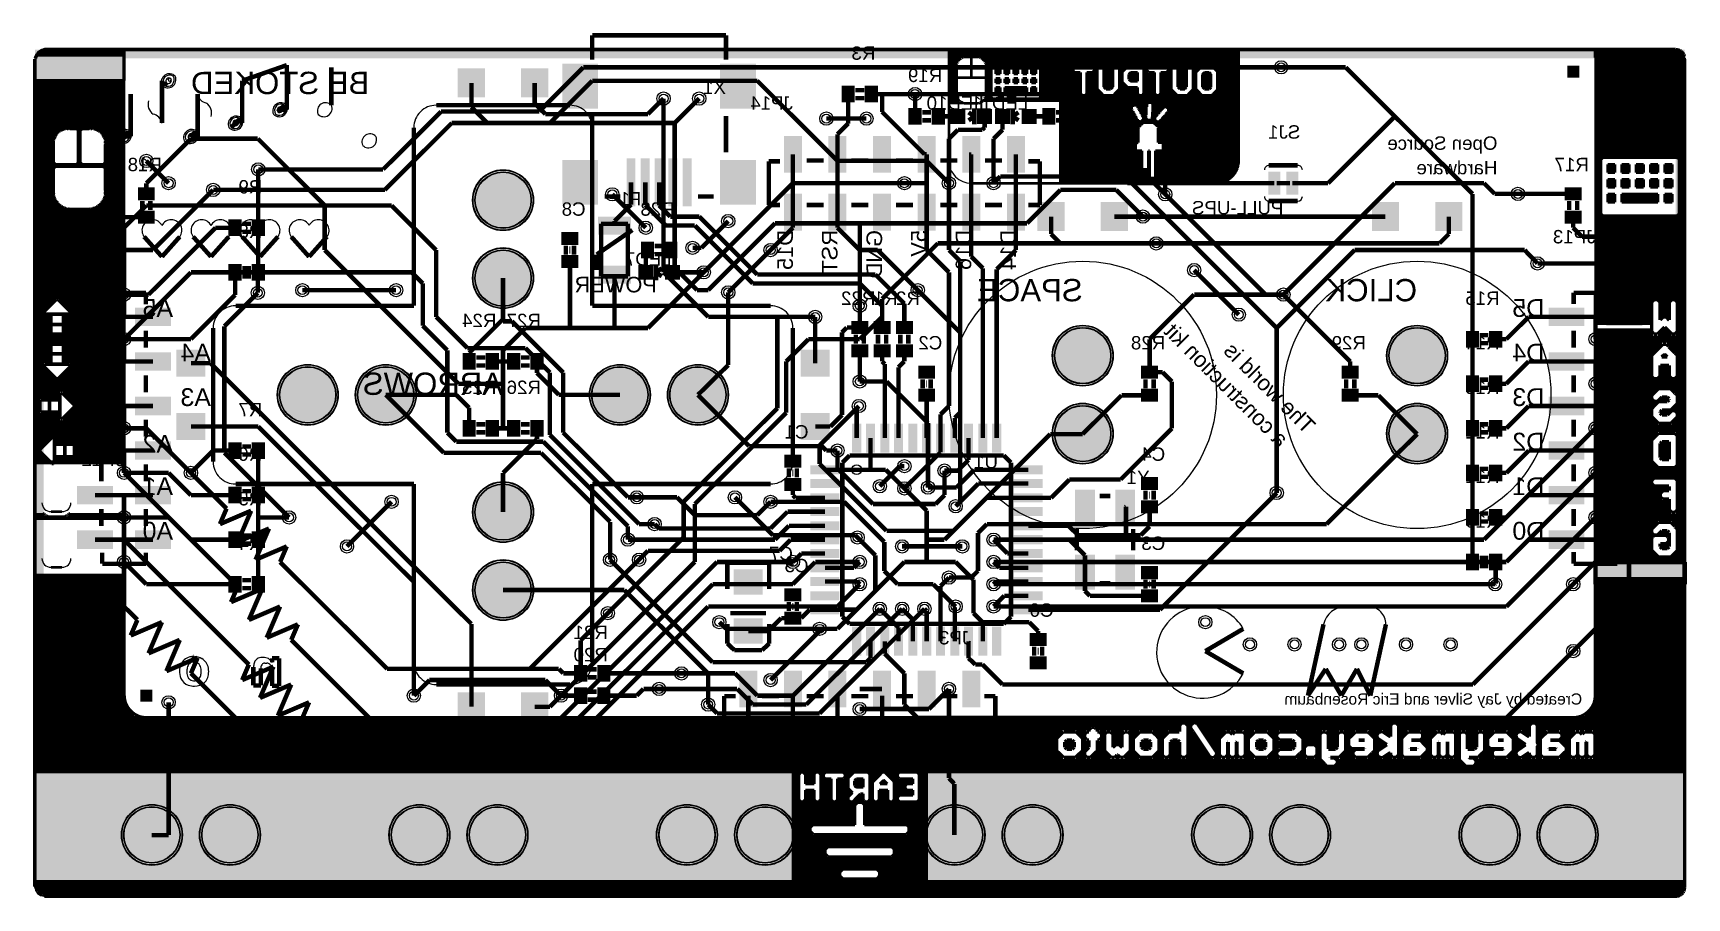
# Model space of a CAD drawing. Extents: x -38954 to -35245, y 27171 to 29112.
import ezdxf

# ---------------------------------------------------------------- set-up
doc = ezdxf.new("R2010")
doc.units = 9
for name, color, linetype, true_color in [('BoardOutline', 7, 'Continuous', 0xff00ff), ('BottomLayer', 7, 'Continuous', 0x0000ff), ('BottomPasterLayer', 7, 'Continuous', 0x800000), ('BottomSilkLayer', 7, 'Continuous', 0x808000), ('BottomSolderLayer', 7, 'Continuous', 0xaa00ff), ('Document', 7, 'Continuous', 0xffffff), ('Hole', 7, 'Continuous', 0x000000), ('Multi-Layer', 7, 'Continuous', 0xc0c0c0), ('TopLayer', 7, 'Continuous', 0xff0000), ('TopSilkLayer', 7, 'Continuous', 0xffff00), ('TopSolderLayer', 7, 'Continuous', 0x800080)]:
    doc.layers.add(name, color=color, linetype=linetype, true_color=true_color)
doc.styles.get("Standard").update_dxf_attribs({"font": 'arial.ttf'})

msp = doc.modelspace()

# ---------------------------------------------------------------- texts
at = {"layer": 'BottomLayer', "text_generation_flag": 2}
for s, p in [('a construction kit', (-36160, 28180)), ('The world is', (-36100, 28210))]:
    msp.add_text(s, height=35, rotation=315, dxfattribs=at).set_placement(p)
at = {"layer": 'BottomSilkLayer', "text_generation_flag": 2}
for s, height, p in [('R3', 30, (-37065, 29052)), ('BE STOKED', 50, (-38200, 28975)), ('X1', 30, (-37400, 28975)), ('R19', 30, (-36915, 29002)), ('R16', 30, (-36615, 29002)), ('JP14', 30, (-37250, 28940)), ('LED10', 30, (-36822, 28940)), ('LED11', 30, (-36722, 28940)), ('SJ1', 30, (-36112, 28875)), ('Open Source', 30, (-35670, 28850)), ('R18', 30, (-38665, 28802)), ('Hardware', 30, (-35670, 28795)), ('R17', 30, (-35465, 28802)), ('R9', 30, (-38440, 28752)), ('F1', 30, (-37590, 28725)), ('C8', 30, (-37715, 28702)), ('R23', 30, (-37515, 28702)), ('PULL-UPS', 30, (-36150, 28705)), ('R8', 30, (-38440, 28652)), ('LED8', 30, (-38822, 28640)), ('JP13', 30, (-35450, 28640)), ('LED9', 30, (-35322, 28640)), ('LED7', 30, (-37522, 28590)), ('POWER', 35, (-37555, 28530)), ('SPACE', 50, (-36600, 28510)), ('CLICK', 50, (-35850, 28510)), ('R22', 30, (-37065, 28502)), ('R1', 30, (-37015, 28502)), ('R2', 30, (-36965, 28502)), ('R15', 30, (-35665, 28502)), ('A5', 40, (-38640, 28475)), ('D5', 40, (-35565, 28475)), ('R24', 30, (-37915, 28452)), ('R27', 30, (-37815, 28452)), ('A4', 40, (-38555, 28375)), ('C2', 30, (-36915, 28402)), ('R28', 30, (-36415, 28402)), ('R29', 30, (-35965, 28402)), ('R14', 30, (-35665, 28402)), ('D4', 40, (-35565, 28375)), ('ARROWS', 50, (-37900, 28300)), ('A3', 40, (-38555, 28275)), ('R25', 30, (-37915, 28302)), ('R26', 30, (-37815, 28302)), ('R13', 30, (-35665, 28302)), ('D3', 40, (-35565, 28275)), ('R7', 30, (-38440, 28252)), ('C1', 30, (-37215, 28202)), ('R12', 30, (-35665, 28202)), ('A2', 40, (-38640, 28170)), ('D2', 40, (-35565, 28175)), ('JP12', 30, (-38750, 28140)), ('R6', 30, (-38440, 28152)), ('U1', 30, (-36790, 28135)), ('C4', 30, (-36415, 28152)), ('A1', 40, (-38640, 28075)), ('Y1', 30, (-36450, 28100)), ('R11', 30, (-35665, 28102)), ('D1', 40, (-35565, 28075)), ('R5', 30, (-38440, 28052)), ('A0', 40, (-38640, 27975)), ('R10', 30, (-35665, 28002)), ('D0', 40, (-35565, 27975)), ('R4', 30, (-38440, 27952)), ('C3', 30, (-36415, 27952)), ('C7', 30, (-37250, 27929)), ('C5', 30, (-37215, 27902)), ('C6', 30, (-36665, 27802)), ('R21', 30, (-37665, 27752)), ('JP3', 30, (-36850, 27740)), ('R20', 30, (-37665, 27702)), ('Created by Jay Silver and Eric Rosenbaum', 25, (-35480, 27605))]:
    msp.add_text(s, height=height, dxfattribs=at).set_placement(p)
for s, p in [('D15', (-37250, 28670)), ('RST', (-37150, 28670)), ('GND', (-37050, 28670)), ('5V', (-36950, 28670)), ('D16', (-36850, 28670)), ('D14', (-36750, 28670))]:
    msp.add_text(s, height=35, rotation=90, dxfattribs=at).set_placement(p)

# ---------------------------------------------------------------- hatches: boundary and pattern name
at = {"layer": 'BottomLayer'}
for points in [[(-37766.4, 29042.2), (-37766.4, 28943.8), (-37687.7, 28943.8), (-37687.7, 29042.2)], [(-37412.4, 29042.2), (-37412.4, 28943.8), (-37333.7, 28943.8), (-37333.7, 29042.2)], [(-37941.4, 29031.5), (-38000.6, 29031.5), (-38000.6, 28968.5), (-37941.4, 28968.5)], [(-37799.4, 29031.5), (-37858.6, 29031.5), (-37858.6, 28968.5), (-37799.4, 28968.5)], [(-35487.5, 29037.5), (-35512.5, 29037.5), (-35512.5, 29012.5), (-35487.5, 29012.5)], [(-37139.8, 28957.3), (-37112.2, 28957.3), (-37112.2, 28992.7), (-37139.8, 28992.7)], [(-37087.8, 28957.3), (-37060.2, 28957.3), (-37060.2, 28992.7), (-37087.8, 28992.7)], [(-36962.2, 28942.7), (-36989.8, 28942.7), (-36989.8, 28907.3), (-36962.2, 28907.3)], [(-36910.2, 28942.7), (-36937.8, 28942.7), (-36937.8, 28907.3), (-36910.2, 28907.3)], [(-36864.2, 28909.2), (-36864.2, 28940.8), (-36895.8, 28940.8), (-36895.8, 28909.2)], [(-36804.2, 28909.2), (-36804.2, 28940.8), (-36835.8, 28940.8), (-36835.8, 28909.2)], [(-36795.8, 28940.7), (-36795.8, 28909.2), (-36764.3, 28909.2), (-36764.3, 28940.7)], [(-36735.8, 28940.7), (-36735.8, 28909.2), (-36704.3, 28909.2), (-36704.3, 28940.7)], [(-36689.8, 28907.3), (-36662.2, 28907.3), (-36662.2, 28942.7), (-36689.8, 28942.7)], [(-36637.8, 28907.3), (-36610.2, 28907.3), (-36610.2, 28942.7), (-36637.8, 28942.7)], [(-37230.3, 28800.6), (-37230.3, 28879.3), (-37269.7, 28879.3), (-37269.7, 28800.6)], [(-37169.7, 28879.3), (-37169.7, 28800.6), (-37130.3, 28800.6), (-37130.3, 28879.3)], [(-37030.3, 28800.6), (-37030.3, 28879.3), (-37069.7, 28879.3), (-37069.7, 28800.6)], [(-36969.7, 28879.3), (-36969.7, 28800.6), (-36930.3, 28800.6), (-36930.3, 28879.3)], [(-36830.3, 28800.6), (-36830.3, 28879.3), (-36869.7, 28879.3), (-36869.7, 28800.6)], [(-36769.7, 28879.3), (-36769.7, 28800.6), (-36730.3, 28800.6), (-36730.3, 28879.3)], [(-37766.4, 28826.2), (-37766.4, 28727.8), (-37687.7, 28727.8), (-37687.7, 28826.2)], [(-37622.9, 28826.2), (-37622.9, 28727.8), (-37603.2, 28727.8), (-37603.2, 28826.2)], [(-37590.9, 28826.2), (-37590.9, 28727.8), (-37571.2, 28727.8), (-37571.2, 28826.2)], [(-37559.9, 28826.2), (-37559.9, 28727.8), (-37540.2, 28727.8), (-37540.2, 28826.2)], [(-37528.9, 28826.2), (-37528.9, 28727.8), (-37509.2, 28727.8), (-37509.2, 28826.2)], [(-37496.9, 28826.2), (-37496.9, 28727.8), (-37477.2, 28727.8), (-37477.2, 28826.2)], [(-37412.4, 28826.2), (-37412.4, 28727.8), (-37333.7, 28727.8), (-37333.7, 28826.2)], [(-36182.5, 28750), (-36157.5, 28750), (-36157.5, 28800), (-36182.5, 28800)], [(-36142.5, 28750), (-36117.5, 28750), (-36117.5, 28800), (-36142.5, 28800)], [(-38682.3, 28737.2), (-38682.3, 28764.8), (-38717.7, 28764.8), (-38717.7, 28737.2)], [(-37269.7, 28749.3), (-37269.7, 28670.6), (-37230.3, 28670.6), (-37230.3, 28749.3)], [(-37130.3, 28670.6), (-37130.3, 28749.3), (-37169.7, 28749.3), (-37169.7, 28670.6)], [(-37069.7, 28749.3), (-37069.7, 28670.6), (-37030.3, 28670.6), (-37030.3, 28749.3)], [(-36930.3, 28670.6), (-36930.3, 28749.3), (-36969.7, 28749.3), (-36969.7, 28670.6)], [(-36869.7, 28749.3), (-36869.7, 28670.6), (-36830.3, 28670.6), (-36830.3, 28749.3)], [(-36730.3, 28670.6), (-36730.3, 28749.3), (-36769.7, 28749.3), (-36769.7, 28670.6)], [(-35482.3, 28737.2), (-35482.3, 28764.8), (-35517.7, 28764.8), (-35517.7, 28737.2)], [(-38682.3, 28685.2), (-38682.3, 28712.8), (-38717.7, 28712.8), (-38717.7, 28685.2)], [(-36641.5, 28731.5), (-36700.6, 28731.5), (-36700.6, 28668.5), (-36641.5, 28668.5)], [(-36499.5, 28731.5), (-36558.6, 28731.5), (-36558.6, 28668.5), (-36499.5, 28668.5)], [(-35891.5, 28731.5), (-35950.6, 28731.5), (-35950.6, 28668.5), (-35891.5, 28668.5)], [(-35749.5, 28731.5), (-35808.6, 28731.5), (-35808.6, 28668.5), (-35749.5, 28668.5)], [(-35482.3, 28685.2), (-35482.3, 28712.8), (-35517.7, 28712.8), (-35517.7, 28685.2)], [(-38865.8, 28639.2), (-38834.2, 28639.2), (-38834.2, 28670.7), (-38865.8, 28670.7)], [(-38514.8, 28657.3), (-38487.2, 28657.3), (-38487.2, 28692.7), (-38514.8, 28692.7)], [(-38462.8, 28657.3), (-38435.2, 28657.3), (-38435.2, 28692.7), (-38462.8, 28692.7)], [(-37685.5, 28699.7), (-37685.5, 28660.3), (-37614.6, 28660.3), (-37614.6, 28699.7)], [(-35365.8, 28639.2), (-35334.2, 28639.2), (-35334.2, 28670.7), (-35365.8, 28670.7)], [(-37767.7, 28664.8), (-37767.7, 28637.2), (-37732.3, 28637.2), (-37732.3, 28664.8)], [(-37562.2, 28642.7), (-37589.8, 28642.7), (-37589.8, 28607.3), (-37562.2, 28607.3)], [(-37510.2, 28642.7), (-37537.8, 28642.7), (-37537.8, 28607.3), (-37510.2, 28607.3)], [(-38865.8, 28579.2), (-38834.2, 28579.2), (-38834.2, 28610.7), (-38865.8, 28610.7)], [(-37767.7, 28612.8), (-37767.7, 28585.2), (-37732.3, 28585.2), (-37732.3, 28612.8)], [(-35365.8, 28579.2), (-35334.2, 28579.2), (-35334.2, 28610.7), (-35365.8, 28610.7)], [(-38514.8, 28557.3), (-38487.2, 28557.3), (-38487.2, 28592.7), (-38514.8, 28592.7)], [(-38462.8, 28557.3), (-38435.2, 28557.3), (-38435.2, 28592.7), (-38462.8, 28592.7)], [(-37685.5, 28589.7), (-37685.5, 28550.3), (-37614.6, 28550.3), (-37614.6, 28589.7)], [(-37595.8, 28590.7), (-37595.8, 28559.2), (-37564.3, 28559.2), (-37564.3, 28590.7)], [(-37535.8, 28590.7), (-37535.8, 28559.2), (-37504.3, 28559.2), (-37504.3, 28590.7)], [(-38854.3, 28455.3), (-38775.7, 28455.3), (-38775.7, 28494.7), (-38854.3, 28494.7)], [(-38645.7, 28494.7), (-38724.3, 28494.7), (-38724.3, 28455.3), (-38645.7, 28455.3)], [(-35475.7, 28494.7), (-35554.4, 28494.7), (-35554.4, 28455.3), (-35475.7, 28455.3)], [(-35424.4, 28455.3), (-35345.7, 28455.3), (-35345.7, 28494.7), (-35424.4, 28494.7)], [(-37082.3, 28437.2), (-37082.3, 28464.8), (-37117.7, 28464.8), (-37117.7, 28437.2)], [(-37032.3, 28437.2), (-37032.3, 28464.8), (-37067.7, 28464.8), (-37067.7, 28437.2)], [(-36982.3, 28437.2), (-36982.3, 28464.8), (-37017.7, 28464.8), (-37017.7, 28437.2)], [(-37082.3, 28385.2), (-37082.3, 28412.8), (-37117.7, 28412.8), (-37117.7, 28385.2)], [(-37032.3, 28385.2), (-37032.3, 28412.8), (-37067.7, 28412.8), (-37067.7, 28385.2)], [(-36982.3, 28385.2), (-36982.3, 28412.8), (-37017.7, 28412.8), (-37017.7, 28385.2)], [(-35712.2, 28442.7), (-35739.8, 28442.7), (-35739.8, 28407.3), (-35712.2, 28407.3)], [(-35660.2, 28442.7), (-35687.8, 28442.7), (-35687.8, 28407.3), (-35660.2, 28407.3)], [(-38775.7, 28394.7), (-38854.3, 28394.7), (-38854.3, 28355.3), (-38775.7, 28355.3)], [(-38724.3, 28355.3), (-38645.7, 28355.3), (-38645.7, 28394.7), (-38724.3, 28394.7)], [(-38631.5, 28400.5), (-38631.5, 28341.5), (-38568.5, 28341.5), (-38568.5, 28400.5)], [(-37989.8, 28357.3), (-37962.2, 28357.3), (-37962.2, 28392.7), (-37989.8, 28392.7)], [(-37937.8, 28357.3), (-37910.2, 28357.3), (-37910.2, 28392.7), (-37937.8, 28392.7)], [(-37862.2, 28392.7), (-37889.8, 28392.7), (-37889.8, 28357.3), (-37862.2, 28357.3)], [(-37810.2, 28392.7), (-37837.8, 28392.7), (-37837.8, 28357.3), (-37810.2, 28357.3)], [(-37168.5, 28341.5), (-37168.5, 28400.5), (-37231.5, 28400.5), (-37231.5, 28341.5)], [(-35554.4, 28355.3), (-35475.7, 28355.3), (-35475.7, 28394.7), (-35554.4, 28394.7)], [(-35345.7, 28394.7), (-35424.4, 28394.7), (-35424.4, 28355.3), (-35345.7, 28355.3)], [(-36967.7, 28364.8), (-36967.7, 28337.2), (-36932.3, 28337.2), (-36932.3, 28364.8)], [(-36432.3, 28337.2), (-36432.3, 28364.8), (-36467.7, 28364.8), (-36467.7, 28337.2)], [(-35982.3, 28337.2), (-35982.3, 28364.8), (-36017.7, 28364.8), (-36017.7, 28337.2)], [(-35712.2, 28342.7), (-35739.8, 28342.7), (-35739.8, 28307.3), (-35712.2, 28307.3)], [(-35660.2, 28342.7), (-35687.8, 28342.7), (-35687.8, 28307.3), (-35660.2, 28307.3)], [(-36967.7, 28312.8), (-36967.7, 28285.2), (-36932.3, 28285.2), (-36932.3, 28312.8)], [(-36432.3, 28285.2), (-36432.3, 28312.8), (-36467.7, 28312.8), (-36467.7, 28285.2)], [(-35982.3, 28285.2), (-35982.3, 28312.8), (-36017.7, 28312.8), (-36017.7, 28285.2)], [(-38854.3, 28255.3), (-38775.7, 28255.3), (-38775.7, 28294.7), (-38854.3, 28294.7)], [(-38645.7, 28294.7), (-38724.3, 28294.7), (-38724.3, 28255.3), (-38645.7, 28255.3)], [(-35475.7, 28294.7), (-35554.4, 28294.7), (-35554.4, 28255.3), (-35475.7, 28255.3)], [(-35424.4, 28255.3), (-35345.7, 28255.3), (-35345.7, 28294.7), (-35424.4, 28294.7)], [(-38631.5, 28258.5), (-38631.5, 28199.5), (-38568.5, 28199.5), (-38568.5, 28258.5)], [(-37989.8, 28207.3), (-37962.2, 28207.3), (-37962.2, 28242.7), (-37989.8, 28242.7)], [(-37937.8, 28207.3), (-37910.2, 28207.3), (-37910.2, 28242.7), (-37937.8, 28242.7)], [(-37862.2, 28242.7), (-37889.8, 28242.7), (-37889.8, 28207.3), (-37862.2, 28207.3)], [(-37810.2, 28242.7), (-37837.8, 28242.7), (-37837.8, 28207.3), (-37810.2, 28207.3)], [(-37168.5, 28199.5), (-37168.5, 28258.5), (-37231.5, 28258.5), (-37231.5, 28199.5)], [(-37116.9, 28232.5), (-37116.9, 28173.4), (-37097.2, 28173.4), (-37097.2, 28232.5)], [(-37085.9, 28232.5), (-37085.9, 28173.4), (-37066.2, 28173.4), (-37066.2, 28232.5)], [(-37053.9, 28232.5), (-37053.9, 28173.4), (-37034.2, 28173.4), (-37034.2, 28232.5)], [(-37022.9, 28232.5), (-37022.9, 28173.4), (-37003.2, 28173.4), (-37003.2, 28232.5)], [(-36990.9, 28232.5), (-36990.9, 28173.4), (-36971.2, 28173.4), (-36971.2, 28232.5)], [(-36959.9, 28232.5), (-36959.9, 28173.4), (-36940.2, 28173.4), (-36940.2, 28232.5)], [(-36928.9, 28232.5), (-36928.9, 28173.4), (-36909.2, 28173.4), (-36909.2, 28232.5)], [(-36896.9, 28232.5), (-36896.9, 28173.4), (-36877.2, 28173.4), (-36877.2, 28232.5)], [(-36865.9, 28232.5), (-36865.9, 28173.4), (-36846.2, 28173.4), (-36846.2, 28232.5)], [(-36833.9, 28232.5), (-36833.9, 28173.4), (-36814.2, 28173.4), (-36814.2, 28232.5)], [(-36802.9, 28232.5), (-36802.9, 28173.4), (-36783.2, 28173.4), (-36783.2, 28232.5)], [(-35712.2, 28242.7), (-35739.8, 28242.7), (-35739.8, 28207.3), (-35712.2, 28207.3)], [(-35660.2, 28242.7), (-35687.8, 28242.7), (-35687.8, 28207.3), (-35660.2, 28207.3)], [(-38775.7, 28194.7), (-38854.3, 28194.7), (-38854.3, 28155.3), (-38775.7, 28155.3)], [(-38724.3, 28155.3), (-38645.7, 28155.3), (-38645.7, 28194.7), (-38724.3, 28194.7)], [(-38514.8, 28157.3), (-38487.2, 28157.3), (-38487.2, 28192.7), (-38514.8, 28192.7)], [(-38462.8, 28157.3), (-38435.2, 28157.3), (-38435.2, 28192.7), (-38462.8, 28192.7)], [(-35554.4, 28155.3), (-35475.7, 28155.3), (-35475.7, 28194.7), (-35554.4, 28194.7)], [(-35345.7, 28194.7), (-35424.4, 28194.7), (-35424.4, 28155.3), (-35345.7, 28155.3)], [(-37267.7, 28164.8), (-37267.7, 28137.2), (-37232.3, 28137.2), (-37232.3, 28164.8)], [(-37207.6, 28141.8), (-37207.6, 28122.1), (-37148.5, 28122.1), (-37148.5, 28141.8)], [(-36751.6, 28141.8), (-36751.6, 28122.1), (-36692.5, 28122.1), (-36692.5, 28141.8)], [(-36432.3, 28087.2), (-36432.3, 28114.8), (-36467.7, 28114.8), (-36467.7, 28087.2)], [(-35712.2, 28142.7), (-35739.8, 28142.7), (-35739.8, 28107.3), (-35712.2, 28107.3)], [(-35660.2, 28142.7), (-35687.8, 28142.7), (-35687.8, 28107.3), (-35660.2, 28107.3)], [(-38854.3, 28055.3), (-38775.7, 28055.3), (-38775.7, 28094.7), (-38854.3, 28094.7)], [(-38645.7, 28094.7), (-38724.3, 28094.7), (-38724.3, 28055.3), (-38645.7, 28055.3)], [(-38514.8, 28057.3), (-38487.2, 28057.3), (-38487.2, 28092.7), (-38514.8, 28092.7)], [(-38462.8, 28057.3), (-38435.2, 28057.3), (-38435.2, 28092.7), (-38462.8, 28092.7)], [(-37267.7, 28112.8), (-37267.7, 28085.2), (-37232.3, 28085.2), (-37232.3, 28112.8)], [(-37207.6, 28110.8), (-37207.6, 28091.1), (-37148.5, 28091.1), (-37148.5, 28110.8)], [(-37207.6, 28078.8), (-37207.6, 28059.1), (-37148.5, 28059.1), (-37148.5, 28078.8)], [(-36751.6, 28110.8), (-36751.6, 28091.1), (-36692.5, 28091.1), (-36692.5, 28110.8)], [(-36751.6, 28078.8), (-36751.6, 28059.1), (-36692.5, 28059.1), (-36692.5, 28078.8)], [(-36616.7, 28085.4), (-36616.7, 28010.6), (-36573.4, 28010.6), (-36573.4, 28085.4)], [(-36526.7, 28085.4), (-36526.7, 28010.6), (-36483.4, 28010.6), (-36483.4, 28085.4)], [(-35475.7, 28094.7), (-35554.4, 28094.7), (-35554.4, 28055.3), (-35475.7, 28055.3)], [(-35424.4, 28055.3), (-35345.7, 28055.3), (-35345.7, 28094.7), (-35424.4, 28094.7)], [(-37207.6, 28047.8), (-37207.6, 28028.1), (-37148.5, 28028.1), (-37148.5, 28047.8)], [(-36751.6, 28047.8), (-36751.6, 28028.1), (-36692.5, 28028.1), (-36692.5, 28047.8)], [(-36432.3, 28035.2), (-36432.3, 28062.8), (-36467.7, 28062.8), (-36467.7, 28035.2)], [(-35712.2, 28042.7), (-35739.8, 28042.7), (-35739.8, 28007.3), (-35712.2, 28007.3)], [(-35660.2, 28042.7), (-35687.8, 28042.7), (-35687.8, 28007.3), (-35660.2, 28007.3)], [(-37207.6, 28015.8), (-37207.6, 27996.1), (-37148.5, 27996.1), (-37148.5, 28015.8)], [(-36751.6, 28015.8), (-36751.6, 27996.1), (-36692.5, 27996.1), (-36692.5, 28015.8)], [(-38775.7, 27994.7), (-38854.3, 27994.7), (-38854.3, 27955.3), (-38775.7, 27955.3)], [(-38724.3, 27955.3), (-38645.7, 27955.3), (-38645.7, 27994.7), (-38724.3, 27994.7)], [(-38514.8, 27957.3), (-38487.2, 27957.3), (-38487.2, 27992.7), (-38514.8, 27992.7)], [(-38462.8, 27957.3), (-38435.2, 27957.3), (-38435.2, 27992.7), (-38462.8, 27992.7)], [(-37207.6, 27984.8), (-37207.6, 27965.1), (-37148.5, 27965.1), (-37148.5, 27984.8)], [(-36751.6, 27984.8), (-36751.6, 27965.1), (-36692.5, 27965.1), (-36692.5, 27984.8)], [(-35554.4, 27955.3), (-35475.7, 27955.3), (-35475.7, 27994.7), (-35554.4, 27994.7)], [(-35345.7, 27994.7), (-35424.4, 27994.7), (-35424.4, 27955.3), (-35345.7, 27955.3)], [(-37207.6, 27953.8), (-37207.6, 27934.1), (-37148.5, 27934.1), (-37148.5, 27953.8)], [(-36751.6, 27953.8), (-36751.6, 27934.1), (-36692.5, 27934.1), (-36692.5, 27953.8)], [(-36616.7, 27939.4), (-36616.7, 27864.6), (-36573.4, 27864.6), (-36573.4, 27939.4)], [(-36526.7, 27939.4), (-36526.7, 27864.6), (-36483.4, 27864.6), (-36483.4, 27939.4)], [(-35712.2, 27942.7), (-35739.8, 27942.7), (-35739.8, 27907.3), (-35712.2, 27907.3)], [(-35660.2, 27942.7), (-35687.8, 27942.7), (-35687.8, 27907.3), (-35660.2, 27907.3)], [(-38514.8, 27857.3), (-38487.2, 27857.3), (-38487.2, 27892.7), (-38514.8, 27892.7)], [(-38462.8, 27857.3), (-38435.2, 27857.3), (-38435.2, 27892.7), (-38462.8, 27892.7)], [(-37318.5, 27907.5), (-37381.5, 27907.5), (-37381.5, 27852.5), (-37318.5, 27852.5)], [(-37207.6, 27921.8), (-37207.6, 27902.1), (-37148.5, 27902.1), (-37148.5, 27921.8)], [(-36751.6, 27921.8), (-36751.6, 27902.1), (-36692.5, 27902.1), (-36692.5, 27921.8)], [(-36432.3, 27887.2), (-36432.3, 27914.8), (-36467.7, 27914.8), (-36467.7, 27887.2)], [(-37267.7, 27864.8), (-37267.7, 27837.2), (-37232.3, 27837.2), (-37232.3, 27864.8)], [(-37207.6, 27890.8), (-37207.6, 27871.1), (-37148.5, 27871.1), (-37148.5, 27890.8)], [(-37207.6, 27858.8), (-37207.6, 27839.1), (-37148.5, 27839.1), (-37148.5, 27858.8)], [(-36751.6, 27890.8), (-36751.6, 27871.1), (-36692.5, 27871.1), (-36692.5, 27890.8)], [(-36751.6, 27858.8), (-36751.6, 27839.1), (-36692.5, 27839.1), (-36692.5, 27858.8)], [(-36432.3, 27835.2), (-36432.3, 27862.8), (-36467.7, 27862.8), (-36467.7, 27835.2)], [(-37207.6, 27827.8), (-37207.6, 27808.1), (-37148.5, 27808.1), (-37148.5, 27827.8)], [(-36751.6, 27827.8), (-36751.6, 27808.1), (-36692.5, 27808.1), (-36692.5, 27827.8)], [(-37318.5, 27797.5), (-37381.5, 27797.5), (-37381.5, 27742.5), (-37318.5, 27742.5)], [(-37267.7, 27812.8), (-37267.7, 27785.2), (-37232.3, 27785.2), (-37232.3, 27812.8)], [(-37116.9, 27776.5), (-37116.9, 27717.4), (-37097.2, 27717.4), (-37097.2, 27776.5)], [(-37085.9, 27776.5), (-37085.9, 27717.4), (-37066.2, 27717.4), (-37066.2, 27776.5)], [(-37053.9, 27776.5), (-37053.9, 27717.4), (-37034.2, 27717.4), (-37034.2, 27776.5)], [(-37022.9, 27776.5), (-37022.9, 27717.4), (-37003.2, 27717.4), (-37003.2, 27776.5)], [(-36990.9, 27776.5), (-36990.9, 27717.4), (-36971.2, 27717.4), (-36971.2, 27776.5)], [(-36959.9, 27776.5), (-36959.9, 27717.4), (-36940.2, 27717.4), (-36940.2, 27776.5)], [(-36928.9, 27776.5), (-36928.9, 27717.4), (-36909.2, 27717.4), (-36909.2, 27776.5)], [(-36896.9, 27776.5), (-36896.9, 27717.4), (-36877.2, 27717.4), (-36877.2, 27776.5)], [(-36865.9, 27776.5), (-36865.9, 27717.4), (-36846.2, 27717.4), (-36846.2, 27776.5)], [(-36833.9, 27776.5), (-36833.9, 27717.4), (-36814.2, 27717.4), (-36814.2, 27776.5)], [(-36802.9, 27776.5), (-36802.9, 27717.4), (-36783.2, 27717.4), (-36783.2, 27776.5)], [(-36682.3, 27737.2), (-36682.3, 27764.8), (-36717.7, 27764.8), (-36717.7, 27737.2)], [(-36682.3, 27685.2), (-36682.3, 27712.8), (-36717.7, 27712.8), (-36717.7, 27685.2)], [(-37712.2, 27692.7), (-37739.8, 27692.7), (-37739.8, 27657.3), (-37712.2, 27657.3)], [(-37660.2, 27692.7), (-37687.8, 27692.7), (-37687.8, 27657.3), (-37660.2, 27657.3)], [(-37369.7, 27679.3), (-37369.7, 27600.7), (-37330.3, 27600.7), (-37330.3, 27679.3)], [(-37230.3, 27600.7), (-37230.3, 27679.3), (-37269.7, 27679.3), (-37269.7, 27600.7)], [(-37169.7, 27679.3), (-37169.7, 27600.7), (-37130.3, 27600.7), (-37130.3, 27679.3)], [(-37030.3, 27600.7), (-37030.3, 27679.3), (-37069.7, 27679.3), (-37069.7, 27600.7)], [(-36969.7, 27679.3), (-36969.7, 27600.7), (-36930.3, 27600.7), (-36930.3, 27679.3)], [(-36830.3, 27600.7), (-36830.3, 27679.3), (-36869.7, 27679.3), (-36869.7, 27600.7)], [(-38687.5, 27637.5), (-38712.5, 27637.5), (-38712.5, 27612.5), (-38687.5, 27612.5)], [(-37712.2, 27642.7), (-37739.8, 27642.7), (-37739.8, 27607.3), (-37712.2, 27607.3)], [(-37660.2, 27642.7), (-37687.8, 27642.7), (-37687.8, 27607.3), (-37660.2, 27607.3)], [(-37941.4, 27631.5), (-38000.6, 27631.5), (-38000.6, 27568.5), (-37941.4, 27568.5)], [(-37799.4, 27631.5), (-37858.6, 27631.5), (-37858.6, 27568.5), (-37799.4, 27568.5)], [(-37330.3, 27470.7), (-37330.3, 27549.3), (-37369.7, 27549.3), (-37369.7, 27470.7)], [(-37269.7, 27549.3), (-37269.7, 27470.7), (-37230.3, 27470.7), (-37230.3, 27549.3)], [(-37130.3, 27470.7), (-37130.3, 27549.3), (-37169.7, 27549.3), (-37169.7, 27470.7)], [(-37069.7, 27549.3), (-37069.7, 27470.7), (-37030.3, 27470.7), (-37030.3, 27549.3)], [(-36930.3, 27470.7), (-36930.3, 27549.3), (-36969.7, 27549.3), (-36969.7, 27470.7)], [(-36869.7, 27549.3), (-36869.7, 27470.7), (-36830.3, 27470.7), (-36830.3, 27549.3)]]:
    msp.add_hatch(color=256, dxfattribs=at).paths.add_polyline_path(points)
at = {"layer": 'BottomPasterLayer'}
for points in [[(-37766.4, 29042.2), (-37766.4, 28943.8), (-37687.7, 28943.8), (-37687.7, 29042.2)], [(-37412.4, 29042.2), (-37412.4, 28943.8), (-37333.7, 28943.8), (-37333.7, 29042.2)], [(-37941.4, 29031.5), (-38000.6, 29031.5), (-38000.6, 28968.5), (-37941.4, 28968.5)], [(-37799.4, 29031.5), (-37858.6, 29031.5), (-37858.6, 28968.5), (-37799.4, 28968.5)], [(-35487.5, 29037.5), (-35512.5, 29037.5), (-35512.5, 29012.5), (-35487.5, 29012.5)], [(-37139.8, 28957.3), (-37112.2, 28957.3), (-37112.2, 28992.7), (-37139.8, 28992.7)], [(-37087.8, 28957.3), (-37060.2, 28957.3), (-37060.2, 28992.7), (-37087.8, 28992.7)], [(-36962.2, 28942.7), (-36989.8, 28942.7), (-36989.8, 28907.3), (-36962.2, 28907.3)], [(-36910.2, 28942.7), (-36937.8, 28942.7), (-36937.8, 28907.3), (-36910.2, 28907.3)], [(-36864.2, 28909.2), (-36864.2, 28940.8), (-36895.8, 28940.8), (-36895.8, 28909.2)], [(-36804.2, 28909.2), (-36804.2, 28940.8), (-36835.8, 28940.8), (-36835.8, 28909.2)], [(-36795.8, 28940.7), (-36795.8, 28909.2), (-36764.3, 28909.2), (-36764.3, 28940.7)], [(-36735.8, 28940.7), (-36735.8, 28909.2), (-36704.3, 28909.2), (-36704.3, 28940.7)], [(-36689.8, 28907.3), (-36662.2, 28907.3), (-36662.2, 28942.7), (-36689.8, 28942.7)], [(-36637.8, 28907.3), (-36610.2, 28907.3), (-36610.2, 28942.7), (-36637.8, 28942.7)], [(-37230.3, 28800.6), (-37230.3, 28879.3), (-37269.7, 28879.3), (-37269.7, 28800.6)], [(-37169.7, 28879.3), (-37169.7, 28800.6), (-37130.3, 28800.6), (-37130.3, 28879.3)], [(-37030.3, 28800.6), (-37030.3, 28879.3), (-37069.7, 28879.3), (-37069.7, 28800.6)], [(-36969.7, 28879.3), (-36969.7, 28800.6), (-36930.3, 28800.6), (-36930.3, 28879.3)], [(-36830.3, 28800.6), (-36830.3, 28879.3), (-36869.7, 28879.3), (-36869.7, 28800.6)], [(-36769.7, 28879.3), (-36769.7, 28800.6), (-36730.3, 28800.6), (-36730.3, 28879.3)], [(-37766.4, 28826.2), (-37766.4, 28727.8), (-37687.7, 28727.8), (-37687.7, 28826.2)], [(-37622.9, 28826.2), (-37622.9, 28727.8), (-37603.2, 28727.8), (-37603.2, 28826.2)], [(-37590.9, 28826.2), (-37590.9, 28727.8), (-37571.2, 28727.8), (-37571.2, 28826.2)], [(-37559.9, 28826.2), (-37559.9, 28727.8), (-37540.2, 28727.8), (-37540.2, 28826.2)], [(-37528.9, 28826.2), (-37528.9, 28727.8), (-37509.2, 28727.8), (-37509.2, 28826.2)], [(-37496.9, 28826.2), (-37496.9, 28727.8), (-37477.2, 28727.8), (-37477.2, 28826.2)], [(-37412.4, 28826.2), (-37412.4, 28727.8), (-37333.7, 28727.8), (-37333.7, 28826.2)], [(-36182.5, 28750), (-36157.5, 28750), (-36157.5, 28800), (-36182.5, 28800)], [(-36142.5, 28750), (-36117.5, 28750), (-36117.5, 28800), (-36142.5, 28800)], [(-38682.3, 28737.2), (-38682.3, 28764.8), (-38717.7, 28764.8), (-38717.7, 28737.2)], [(-37269.7, 28749.3), (-37269.7, 28670.6), (-37230.3, 28670.6), (-37230.3, 28749.3)], [(-37130.3, 28670.6), (-37130.3, 28749.3), (-37169.7, 28749.3), (-37169.7, 28670.6)], [(-37069.7, 28749.3), (-37069.7, 28670.6), (-37030.3, 28670.6), (-37030.3, 28749.3)], [(-36930.3, 28670.6), (-36930.3, 28749.3), (-36969.7, 28749.3), (-36969.7, 28670.6)], [(-36869.7, 28749.3), (-36869.7, 28670.6), (-36830.3, 28670.6), (-36830.3, 28749.3)], [(-36730.3, 28670.6), (-36730.3, 28749.3), (-36769.7, 28749.3), (-36769.7, 28670.6)], [(-35482.3, 28737.2), (-35482.3, 28764.8), (-35517.7, 28764.8), (-35517.7, 28737.2)], [(-38682.3, 28685.2), (-38682.3, 28712.8), (-38717.7, 28712.8), (-38717.7, 28685.2)], [(-36641.5, 28731.5), (-36700.6, 28731.5), (-36700.6, 28668.5), (-36641.5, 28668.5)], [(-36499.5, 28731.5), (-36558.6, 28731.5), (-36558.6, 28668.5), (-36499.5, 28668.5)], [(-35891.5, 28731.5), (-35950.6, 28731.5), (-35950.6, 28668.5), (-35891.5, 28668.5)], [(-35749.5, 28731.5), (-35808.6, 28731.5), (-35808.6, 28668.5), (-35749.5, 28668.5)], [(-35482.3, 28685.2), (-35482.3, 28712.8), (-35517.7, 28712.8), (-35517.7, 28685.2)], [(-38865.8, 28639.2), (-38834.2, 28639.2), (-38834.2, 28670.7), (-38865.8, 28670.7)], [(-38514.8, 28657.3), (-38487.2, 28657.3), (-38487.2, 28692.7), (-38514.8, 28692.7)], [(-38462.8, 28657.3), (-38435.2, 28657.3), (-38435.2, 28692.7), (-38462.8, 28692.7)], [(-37685.5, 28699.7), (-37685.5, 28660.3), (-37614.6, 28660.3), (-37614.6, 28699.7)], [(-35365.8, 28639.2), (-35334.2, 28639.2), (-35334.2, 28670.7), (-35365.8, 28670.7)], [(-37767.7, 28664.8), (-37767.7, 28637.2), (-37732.3, 28637.2), (-37732.3, 28664.8)], [(-37562.2, 28642.7), (-37589.8, 28642.7), (-37589.8, 28607.3), (-37562.2, 28607.3)], [(-37510.2, 28642.7), (-37537.8, 28642.7), (-37537.8, 28607.3), (-37510.2, 28607.3)], [(-38865.8, 28579.2), (-38834.2, 28579.2), (-38834.2, 28610.7), (-38865.8, 28610.7)], [(-37767.7, 28612.8), (-37767.7, 28585.2), (-37732.3, 28585.2), (-37732.3, 28612.8)], [(-35365.8, 28579.2), (-35334.2, 28579.2), (-35334.2, 28610.7), (-35365.8, 28610.7)], [(-38514.8, 28557.3), (-38487.2, 28557.3), (-38487.2, 28592.7), (-38514.8, 28592.7)], [(-38462.8, 28557.3), (-38435.2, 28557.3), (-38435.2, 28592.7), (-38462.8, 28592.7)], [(-37685.5, 28589.7), (-37685.5, 28550.3), (-37614.6, 28550.3), (-37614.6, 28589.7)], [(-37595.8, 28590.7), (-37595.8, 28559.2), (-37564.3, 28559.2), (-37564.3, 28590.7)], [(-37535.8, 28590.7), (-37535.8, 28559.2), (-37504.3, 28559.2), (-37504.3, 28590.7)], [(-38854.3, 28455.3), (-38775.7, 28455.3), (-38775.7, 28494.7), (-38854.3, 28494.7)], [(-38645.7, 28494.7), (-38724.3, 28494.7), (-38724.3, 28455.3), (-38645.7, 28455.3)], [(-35475.7, 28494.7), (-35554.4, 28494.7), (-35554.4, 28455.3), (-35475.7, 28455.3)], [(-35424.4, 28455.3), (-35345.7, 28455.3), (-35345.7, 28494.7), (-35424.4, 28494.7)], [(-37082.3, 28437.2), (-37082.3, 28464.8), (-37117.7, 28464.8), (-37117.7, 28437.2)], [(-37032.3, 28437.2), (-37032.3, 28464.8), (-37067.7, 28464.8), (-37067.7, 28437.2)], [(-36982.3, 28437.2), (-36982.3, 28464.8), (-37017.7, 28464.8), (-37017.7, 28437.2)], [(-37082.3, 28385.2), (-37082.3, 28412.8), (-37117.7, 28412.8), (-37117.7, 28385.2)], [(-37032.3, 28385.2), (-37032.3, 28412.8), (-37067.7, 28412.8), (-37067.7, 28385.2)], [(-36982.3, 28385.2), (-36982.3, 28412.8), (-37017.7, 28412.8), (-37017.7, 28385.2)], [(-35712.2, 28442.7), (-35739.8, 28442.7), (-35739.8, 28407.3), (-35712.2, 28407.3)], [(-35660.2, 28442.7), (-35687.8, 28442.7), (-35687.8, 28407.3), (-35660.2, 28407.3)], [(-38775.7, 28394.7), (-38854.3, 28394.7), (-38854.3, 28355.3), (-38775.7, 28355.3)], [(-38724.3, 28355.3), (-38645.7, 28355.3), (-38645.7, 28394.7), (-38724.3, 28394.7)], [(-38631.5, 28400.5), (-38631.5, 28341.5), (-38568.5, 28341.5), (-38568.5, 28400.5)], [(-37989.8, 28357.3), (-37962.2, 28357.3), (-37962.2, 28392.7), (-37989.8, 28392.7)], [(-37937.8, 28357.3), (-37910.2, 28357.3), (-37910.2, 28392.7), (-37937.8, 28392.7)], [(-37862.2, 28392.7), (-37889.8, 28392.7), (-37889.8, 28357.3), (-37862.2, 28357.3)], [(-37810.2, 28392.7), (-37837.8, 28392.7), (-37837.8, 28357.3), (-37810.2, 28357.3)], [(-37168.5, 28341.5), (-37168.5, 28400.5), (-37231.5, 28400.5), (-37231.5, 28341.5)], [(-35554.4, 28355.3), (-35475.7, 28355.3), (-35475.7, 28394.7), (-35554.4, 28394.7)], [(-35345.7, 28394.7), (-35424.4, 28394.7), (-35424.4, 28355.3), (-35345.7, 28355.3)], [(-36967.7, 28364.8), (-36967.7, 28337.2), (-36932.3, 28337.2), (-36932.3, 28364.8)], [(-36432.3, 28337.2), (-36432.3, 28364.8), (-36467.7, 28364.8), (-36467.7, 28337.2)], [(-35982.3, 28337.2), (-35982.3, 28364.8), (-36017.7, 28364.8), (-36017.7, 28337.2)], [(-35712.2, 28342.7), (-35739.8, 28342.7), (-35739.8, 28307.3), (-35712.2, 28307.3)], [(-35660.2, 28342.7), (-35687.8, 28342.7), (-35687.8, 28307.3), (-35660.2, 28307.3)], [(-36967.7, 28312.8), (-36967.7, 28285.2), (-36932.3, 28285.2), (-36932.3, 28312.8)], [(-36432.3, 28285.2), (-36432.3, 28312.8), (-36467.7, 28312.8), (-36467.7, 28285.2)], [(-35982.3, 28285.2), (-35982.3, 28312.8), (-36017.7, 28312.8), (-36017.7, 28285.2)], [(-38854.3, 28255.3), (-38775.7, 28255.3), (-38775.7, 28294.7), (-38854.3, 28294.7)], [(-38645.7, 28294.7), (-38724.3, 28294.7), (-38724.3, 28255.3), (-38645.7, 28255.3)], [(-35475.7, 28294.7), (-35554.4, 28294.7), (-35554.4, 28255.3), (-35475.7, 28255.3)], [(-35424.4, 28255.3), (-35345.7, 28255.3), (-35345.7, 28294.7), (-35424.4, 28294.7)], [(-38631.5, 28258.5), (-38631.5, 28199.5), (-38568.5, 28199.5), (-38568.5, 28258.5)], [(-37989.8, 28207.3), (-37962.2, 28207.3), (-37962.2, 28242.7), (-37989.8, 28242.7)], [(-37937.8, 28207.3), (-37910.2, 28207.3), (-37910.2, 28242.7), (-37937.8, 28242.7)], [(-37862.2, 28242.7), (-37889.8, 28242.7), (-37889.8, 28207.3), (-37862.2, 28207.3)], [(-37810.2, 28242.7), (-37837.8, 28242.7), (-37837.8, 28207.3), (-37810.2, 28207.3)], [(-37168.5, 28199.5), (-37168.5, 28258.5), (-37231.5, 28258.5), (-37231.5, 28199.5)], [(-37116.9, 28232.5), (-37116.9, 28173.4), (-37097.2, 28173.4), (-37097.2, 28232.5)], [(-37085.9, 28232.5), (-37085.9, 28173.4), (-37066.2, 28173.4), (-37066.2, 28232.5)], [(-37053.9, 28232.5), (-37053.9, 28173.4), (-37034.2, 28173.4), (-37034.2, 28232.5)], [(-37022.9, 28232.5), (-37022.9, 28173.4), (-37003.2, 28173.4), (-37003.2, 28232.5)], [(-36990.9, 28232.5), (-36990.9, 28173.4), (-36971.2, 28173.4), (-36971.2, 28232.5)], [(-36959.9, 28232.5), (-36959.9, 28173.4), (-36940.2, 28173.4), (-36940.2, 28232.5)], [(-36928.9, 28232.5), (-36928.9, 28173.4), (-36909.2, 28173.4), (-36909.2, 28232.5)], [(-36896.9, 28232.5), (-36896.9, 28173.4), (-36877.2, 28173.4), (-36877.2, 28232.5)], [(-36865.9, 28232.5), (-36865.9, 28173.4), (-36846.2, 28173.4), (-36846.2, 28232.5)], [(-36833.9, 28232.5), (-36833.9, 28173.4), (-36814.2, 28173.4), (-36814.2, 28232.5)], [(-36802.9, 28232.5), (-36802.9, 28173.4), (-36783.2, 28173.4), (-36783.2, 28232.5)], [(-35712.2, 28242.7), (-35739.8, 28242.7), (-35739.8, 28207.3), (-35712.2, 28207.3)], [(-35660.2, 28242.7), (-35687.8, 28242.7), (-35687.8, 28207.3), (-35660.2, 28207.3)], [(-38775.7, 28194.7), (-38854.3, 28194.7), (-38854.3, 28155.3), (-38775.7, 28155.3)], [(-38724.3, 28155.3), (-38645.7, 28155.3), (-38645.7, 28194.7), (-38724.3, 28194.7)], [(-38514.8, 28157.3), (-38487.2, 28157.3), (-38487.2, 28192.7), (-38514.8, 28192.7)], [(-38462.8, 28157.3), (-38435.2, 28157.3), (-38435.2, 28192.7), (-38462.8, 28192.7)], [(-35554.4, 28155.3), (-35475.7, 28155.3), (-35475.7, 28194.7), (-35554.4, 28194.7)], [(-35345.7, 28194.7), (-35424.4, 28194.7), (-35424.4, 28155.3), (-35345.7, 28155.3)], [(-37267.7, 28164.8), (-37267.7, 28137.2), (-37232.3, 28137.2), (-37232.3, 28164.8)], [(-37207.6, 28141.8), (-37207.6, 28122.1), (-37148.5, 28122.1), (-37148.5, 28141.8)], [(-36751.6, 28141.8), (-36751.6, 28122.1), (-36692.5, 28122.1), (-36692.5, 28141.8)], [(-36432.3, 28087.2), (-36432.3, 28114.8), (-36467.7, 28114.8), (-36467.7, 28087.2)], [(-35712.2, 28142.7), (-35739.8, 28142.7), (-35739.8, 28107.3), (-35712.2, 28107.3)], [(-35660.2, 28142.7), (-35687.8, 28142.7), (-35687.8, 28107.3), (-35660.2, 28107.3)], [(-38854.3, 28055.3), (-38775.7, 28055.3), (-38775.7, 28094.7), (-38854.3, 28094.7)], [(-38645.7, 28094.7), (-38724.3, 28094.7), (-38724.3, 28055.3), (-38645.7, 28055.3)], [(-38514.8, 28057.3), (-38487.2, 28057.3), (-38487.2, 28092.7), (-38514.8, 28092.7)], [(-38462.8, 28057.3), (-38435.2, 28057.3), (-38435.2, 28092.7), (-38462.8, 28092.7)], [(-37267.7, 28112.8), (-37267.7, 28085.2), (-37232.3, 28085.2), (-37232.3, 28112.8)], [(-37207.6, 28110.8), (-37207.6, 28091.1), (-37148.5, 28091.1), (-37148.5, 28110.8)], [(-37207.6, 28078.8), (-37207.6, 28059.1), (-37148.5, 28059.1), (-37148.5, 28078.8)], [(-36751.6, 28110.8), (-36751.6, 28091.1), (-36692.5, 28091.1), (-36692.5, 28110.8)], [(-36751.6, 28078.8), (-36751.6, 28059.1), (-36692.5, 28059.1), (-36692.5, 28078.8)], [(-36616.7, 28085.4), (-36616.7, 28010.6), (-36573.4, 28010.6), (-36573.4, 28085.4)], [(-36526.7, 28085.4), (-36526.7, 28010.6), (-36483.4, 28010.6), (-36483.4, 28085.4)], [(-35475.7, 28094.7), (-35554.4, 28094.7), (-35554.4, 28055.3), (-35475.7, 28055.3)], [(-35424.4, 28055.3), (-35345.7, 28055.3), (-35345.7, 28094.7), (-35424.4, 28094.7)], [(-37207.6, 28047.8), (-37207.6, 28028.1), (-37148.5, 28028.1), (-37148.5, 28047.8)], [(-36751.6, 28047.8), (-36751.6, 28028.1), (-36692.5, 28028.1), (-36692.5, 28047.8)], [(-36432.3, 28035.2), (-36432.3, 28062.8), (-36467.7, 28062.8), (-36467.7, 28035.2)], [(-35712.2, 28042.7), (-35739.8, 28042.7), (-35739.8, 28007.3), (-35712.2, 28007.3)], [(-35660.2, 28042.7), (-35687.8, 28042.7), (-35687.8, 28007.3), (-35660.2, 28007.3)], [(-37207.6, 28015.8), (-37207.6, 27996.1), (-37148.5, 27996.1), (-37148.5, 28015.8)], [(-36751.6, 28015.8), (-36751.6, 27996.1), (-36692.5, 27996.1), (-36692.5, 28015.8)], [(-38775.7, 27994.7), (-38854.3, 27994.7), (-38854.3, 27955.3), (-38775.7, 27955.3)], [(-38724.3, 27955.3), (-38645.7, 27955.3), (-38645.7, 27994.7), (-38724.3, 27994.7)], [(-38514.8, 27957.3), (-38487.2, 27957.3), (-38487.2, 27992.7), (-38514.8, 27992.7)], [(-38462.8, 27957.3), (-38435.2, 27957.3), (-38435.2, 27992.7), (-38462.8, 27992.7)], [(-37207.6, 27984.8), (-37207.6, 27965.1), (-37148.5, 27965.1), (-37148.5, 27984.8)], [(-36751.6, 27984.8), (-36751.6, 27965.1), (-36692.5, 27965.1), (-36692.5, 27984.8)], [(-35554.4, 27955.3), (-35475.7, 27955.3), (-35475.7, 27994.7), (-35554.4, 27994.7)], [(-35345.7, 27994.7), (-35424.4, 27994.7), (-35424.4, 27955.3), (-35345.7, 27955.3)], [(-37207.6, 27953.8), (-37207.6, 27934.1), (-37148.5, 27934.1), (-37148.5, 27953.8)], [(-36751.6, 27953.8), (-36751.6, 27934.1), (-36692.5, 27934.1), (-36692.5, 27953.8)], [(-36616.7, 27939.4), (-36616.7, 27864.6), (-36573.4, 27864.6), (-36573.4, 27939.4)], [(-36526.7, 27939.4), (-36526.7, 27864.6), (-36483.4, 27864.6), (-36483.4, 27939.4)], [(-35712.2, 27942.7), (-35739.8, 27942.7), (-35739.8, 27907.3), (-35712.2, 27907.3)], [(-35660.2, 27942.7), (-35687.8, 27942.7), (-35687.8, 27907.3), (-35660.2, 27907.3)], [(-38514.8, 27857.3), (-38487.2, 27857.3), (-38487.2, 27892.7), (-38514.8, 27892.7)], [(-38462.8, 27857.3), (-38435.2, 27857.3), (-38435.2, 27892.7), (-38462.8, 27892.7)], [(-37318.5, 27907.5), (-37381.5, 27907.5), (-37381.5, 27852.5), (-37318.5, 27852.5)], [(-37207.6, 27921.8), (-37207.6, 27902.1), (-37148.5, 27902.1), (-37148.5, 27921.8)], [(-36751.6, 27921.8), (-36751.6, 27902.1), (-36692.5, 27902.1), (-36692.5, 27921.8)], [(-36432.3, 27887.2), (-36432.3, 27914.8), (-36467.7, 27914.8), (-36467.7, 27887.2)], [(-37267.7, 27864.8), (-37267.7, 27837.2), (-37232.3, 27837.2), (-37232.3, 27864.8)], [(-37207.6, 27890.8), (-37207.6, 27871.1), (-37148.5, 27871.1), (-37148.5, 27890.8)], [(-37207.6, 27858.8), (-37207.6, 27839.1), (-37148.5, 27839.1), (-37148.5, 27858.8)], [(-36751.6, 27890.8), (-36751.6, 27871.1), (-36692.5, 27871.1), (-36692.5, 27890.8)], [(-36751.6, 27858.8), (-36751.6, 27839.1), (-36692.5, 27839.1), (-36692.5, 27858.8)], [(-36432.3, 27835.2), (-36432.3, 27862.8), (-36467.7, 27862.8), (-36467.7, 27835.2)], [(-37207.6, 27827.8), (-37207.6, 27808.1), (-37148.5, 27808.1), (-37148.5, 27827.8)], [(-36751.6, 27827.8), (-36751.6, 27808.1), (-36692.5, 27808.1), (-36692.5, 27827.8)], [(-37318.5, 27797.5), (-37381.5, 27797.5), (-37381.5, 27742.5), (-37318.5, 27742.5)], [(-37267.7, 27812.8), (-37267.7, 27785.2), (-37232.3, 27785.2), (-37232.3, 27812.8)], [(-37116.9, 27776.5), (-37116.9, 27717.4), (-37097.2, 27717.4), (-37097.2, 27776.5)], [(-37085.9, 27776.5), (-37085.9, 27717.4), (-37066.2, 27717.4), (-37066.2, 27776.5)], [(-37053.9, 27776.5), (-37053.9, 27717.4), (-37034.2, 27717.4), (-37034.2, 27776.5)], [(-37022.9, 27776.5), (-37022.9, 27717.4), (-37003.2, 27717.4), (-37003.2, 27776.5)], [(-36990.9, 27776.5), (-36990.9, 27717.4), (-36971.2, 27717.4), (-36971.2, 27776.5)], [(-36959.9, 27776.5), (-36959.9, 27717.4), (-36940.2, 27717.4), (-36940.2, 27776.5)], [(-36928.9, 27776.5), (-36928.9, 27717.4), (-36909.2, 27717.4), (-36909.2, 27776.5)], [(-36896.9, 27776.5), (-36896.9, 27717.4), (-36877.2, 27717.4), (-36877.2, 27776.5)], [(-36865.9, 27776.5), (-36865.9, 27717.4), (-36846.2, 27717.4), (-36846.2, 27776.5)], [(-36833.9, 27776.5), (-36833.9, 27717.4), (-36814.2, 27717.4), (-36814.2, 27776.5)], [(-36802.9, 27776.5), (-36802.9, 27717.4), (-36783.2, 27717.4), (-36783.2, 27776.5)], [(-36682.3, 27737.2), (-36682.3, 27764.8), (-36717.7, 27764.8), (-36717.7, 27737.2)], [(-36682.3, 27685.2), (-36682.3, 27712.8), (-36717.7, 27712.8), (-36717.7, 27685.2)], [(-37712.2, 27692.7), (-37739.8, 27692.7), (-37739.8, 27657.3), (-37712.2, 27657.3)], [(-37660.2, 27692.7), (-37687.8, 27692.7), (-37687.8, 27657.3), (-37660.2, 27657.3)], [(-37369.7, 27679.3), (-37369.7, 27600.7), (-37330.3, 27600.7), (-37330.3, 27679.3)], [(-37230.3, 27600.7), (-37230.3, 27679.3), (-37269.7, 27679.3), (-37269.7, 27600.7)], [(-37169.7, 27679.3), (-37169.7, 27600.7), (-37130.3, 27600.7), (-37130.3, 27679.3)], [(-37030.3, 27600.7), (-37030.3, 27679.3), (-37069.7, 27679.3), (-37069.7, 27600.7)], [(-36969.7, 27679.3), (-36969.7, 27600.7), (-36930.3, 27600.7), (-36930.3, 27679.3)], [(-36830.3, 27600.7), (-36830.3, 27679.3), (-36869.7, 27679.3), (-36869.7, 27600.7)], [(-38687.5, 27637.5), (-38712.5, 27637.5), (-38712.5, 27612.5), (-38687.5, 27612.5)], [(-37712.2, 27642.7), (-37739.8, 27642.7), (-37739.8, 27607.3), (-37712.2, 27607.3)], [(-37660.2, 27642.7), (-37687.8, 27642.7), (-37687.8, 27607.3), (-37660.2, 27607.3)], [(-37941.4, 27631.5), (-38000.6, 27631.5), (-38000.6, 27568.5), (-37941.4, 27568.5)], [(-37799.4, 27631.5), (-37858.6, 27631.5), (-37858.6, 27568.5), (-37799.4, 27568.5)], [(-37330.3, 27470.7), (-37330.3, 27549.3), (-37369.7, 27549.3), (-37369.7, 27470.7)], [(-37269.7, 27549.3), (-37269.7, 27470.7), (-37230.3, 27470.7), (-37230.3, 27549.3)], [(-37130.3, 27470.7), (-37130.3, 27549.3), (-37169.7, 27549.3), (-37169.7, 27470.7)], [(-37069.7, 27549.3), (-37069.7, 27470.7), (-37030.3, 27470.7), (-37030.3, 27549.3)], [(-36930.3, 27470.7), (-36930.3, 27549.3), (-36969.7, 27549.3), (-36969.7, 27470.7)], [(-36869.7, 27549.3), (-36869.7, 27470.7), (-36830.3, 27470.7), (-36830.3, 27549.3)]]:
    msp.add_hatch(color=256, dxfattribs=at).paths.add_polyline_path(points)
at = {"layer": 'BottomSilkLayer'}
for points in [[(-38950, 29060), (-38750, 29060), (-38750, 29005), (-38950, 29005), (-38950, 29060)], [(-35450, 27925), (-35250, 27925), (-35250, 27875), (-35450, 27875), (-35450, 27925)], [(-38945, 27460), (-37250, 27460), (-37250, 27195), (-38945, 27195), (-38945, 27460)], [(-36955, 27460), (-35250, 27460), (-35250, 27195), (-36955, 27195), (-36955, 27460)]]:
    msp.add_hatch(color=256, dxfattribs=at).paths.add_polyline_path(points)
at = {"layer": 'BottomSolderLayer'}
for points in [[(-37767.2, 29043.4), (-37767.2, 28942.5), (-37686.9, 28942.5), (-37686.9, 29043.4)], [(-37413.2, 29043.4), (-37413.2, 28942.5), (-37332.9, 28942.5), (-37332.9, 29043.4)], [(-37940.4, 29032.5), (-38001.6, 29032.5), (-38001.6, 28967.5), (-37940.4, 28967.5)], [(-37798.4, 29032.5), (-37859.6, 29032.5), (-37859.6, 28967.5), (-37798.4, 28967.5)], [(-35486.5, 29038.5), (-35513.5, 29038.5), (-35513.5, 29011.5), (-35486.5, 29011.5)], [(-37140.8, 28956.3), (-37111.2, 28956.3), (-37111.2, 28993.7), (-37140.8, 28993.7)], [(-37088.8, 28956.3), (-37059.2, 28956.3), (-37059.2, 28993.7), (-37088.8, 28993.7)], [(-36961.2, 28943.7), (-36990.8, 28943.7), (-36990.8, 28906.3), (-36961.2, 28906.3)], [(-36909.2, 28943.7), (-36938.8, 28943.7), (-36938.8, 28906.3), (-36909.2, 28906.3)], [(-36863.2, 28908.2), (-36863.2, 28941.8), (-36896.8, 28941.8), (-36896.8, 28908.2)], [(-36803.2, 28908.2), (-36803.2, 28941.8), (-36836.8, 28941.8), (-36836.8, 28908.2)], [(-36796.8, 28941.7), (-36796.8, 28908.2), (-36763.3, 28908.2), (-36763.3, 28941.7)], [(-36736.8, 28941.7), (-36736.8, 28908.2), (-36703.3, 28908.2), (-36703.3, 28941.7)], [(-36690.8, 28906.3), (-36661.2, 28906.3), (-36661.2, 28943.7), (-36690.8, 28943.7)], [(-36638.8, 28906.3), (-36609.2, 28906.3), (-36609.2, 28943.7), (-36638.8, 28943.7)], [(-37229.8, 28798.6), (-37229.8, 28881.3), (-37270.2, 28881.3), (-37270.2, 28798.6)], [(-37170.2, 28881.3), (-37170.2, 28798.6), (-37129.8, 28798.6), (-37129.8, 28881.3)], [(-37029.8, 28798.6), (-37029.8, 28881.3), (-37070.2, 28881.3), (-37070.2, 28798.6)], [(-36970.2, 28881.3), (-36970.2, 28798.6), (-36929.8, 28798.6), (-36929.8, 28881.3)], [(-36829.8, 28798.6), (-36829.8, 28881.3), (-36870.2, 28881.3), (-36870.2, 28798.6)], [(-36770.2, 28881.3), (-36770.2, 28798.6), (-36729.8, 28798.6), (-36729.8, 28881.3)], [(-37767.2, 28827.4), (-37767.2, 28726.5), (-37686.9, 28726.5), (-37686.9, 28827.4)], [(-37623.1, 28831.2), (-37623.1, 28722.8), (-37603, 28722.8), (-37603, 28831.2)], [(-37591.1, 28831.2), (-37591.1, 28722.8), (-37571, 28722.8), (-37571, 28831.2)], [(-37560.1, 28831.2), (-37560.1, 28722.8), (-37540, 28722.8), (-37540, 28831.2)], [(-37529.1, 28831.2), (-37529.1, 28722.8), (-37509, 28722.8), (-37509, 28831.2)], [(-37497.1, 28831.2), (-37497.1, 28722.8), (-37477, 28722.8), (-37477, 28831.2)], [(-37413.2, 28827.4), (-37413.2, 28726.5), (-37332.9, 28726.5), (-37332.9, 28827.4)], [(-37968.4, 28737, 1), (-37831.6, 28737, 1)], [(-36183.5, 28749), (-36156.5, 28749), (-36156.5, 28801), (-36183.5, 28801)], [(-36143.5, 28749), (-36116.5, 28749), (-36116.5, 28801), (-36143.5, 28801)], [(-38681, 28736.4), (-38681, 28765.6), (-38719, 28765.6), (-38719, 28736.4)], [(-37270.2, 28751.3), (-37270.2, 28668.6), (-37229.8, 28668.6), (-37229.8, 28751.3)], [(-37129.8, 28668.6), (-37129.8, 28751.3), (-37170.2, 28751.3), (-37170.2, 28668.6)], [(-37070.2, 28751.3), (-37070.2, 28668.6), (-37029.8, 28668.6), (-37029.8, 28751.3)], [(-36929.8, 28668.6), (-36929.8, 28751.3), (-36970.2, 28751.3), (-36970.2, 28668.6)], [(-36870.2, 28751.3), (-36870.2, 28668.6), (-36829.8, 28668.6), (-36829.8, 28751.3)], [(-36729.8, 28668.6), (-36729.8, 28751.3), (-36770.2, 28751.3), (-36770.2, 28668.6)], [(-35481, 28736.4), (-35481, 28765.6), (-35519, 28765.6), (-35519, 28736.4)], [(-38681, 28684.4), (-38681, 28713.6), (-38719, 28713.6), (-38719, 28684.4)], [(-36640.5, 28732.5), (-36701.6, 28732.5), (-36701.6, 28667.5), (-36640.5, 28667.5)], [(-36498.5, 28732.5), (-36559.6, 28732.5), (-36559.6, 28667.5), (-36498.5, 28667.5)], [(-35890.5, 28732.5), (-35951.6, 28732.5), (-35951.6, 28667.5), (-35890.5, 28667.5)], [(-35748.5, 28732.5), (-35809.6, 28732.5), (-35809.6, 28667.5), (-35748.5, 28667.5)], [(-35481, 28684.4), (-35481, 28713.6), (-35519, 28713.6), (-35519, 28684.4)], [(-38866.8, 28638.2), (-38833.2, 28638.2), (-38833.2, 28671.7), (-38866.8, 28671.7)], [(-38515.8, 28656.3), (-38486.2, 28656.3), (-38486.2, 28693.7), (-38515.8, 28693.7)], [(-38463.8, 28656.3), (-38434.2, 28656.3), (-38434.2, 28693.7), (-38463.8, 28693.7)], [(-37687.3, 28700.2), (-37687.3, 28659.7), (-37612.8, 28659.7), (-37612.8, 28700.2)], [(-35366.8, 28638.2), (-35333.2, 28638.2), (-35333.2, 28671.7), (-35366.8, 28671.7)], [(-37769, 28665.6), (-37769, 28636.4), (-37731, 28636.4), (-37731, 28665.6)], [(-37561.2, 28643.7), (-37590.8, 28643.7), (-37590.8, 28606.3), (-37561.2, 28606.3)], [(-37509.2, 28643.7), (-37538.8, 28643.7), (-37538.8, 28606.3), (-37509.2, 28606.3)], [(-38866.8, 28578.2), (-38833.2, 28578.2), (-38833.2, 28611.7), (-38866.8, 28611.7)], [(-37968.4, 28562, 1), (-37831.6, 28562, 1)], [(-37769, 28613.6), (-37769, 28584.4), (-37731, 28584.4), (-37731, 28613.6)], [(-35366.8, 28578.2), (-35333.2, 28578.2), (-35333.2, 28611.7), (-35366.8, 28611.7)], [(-38515.8, 28556.3), (-38486.2, 28556.3), (-38486.2, 28593.7), (-38515.8, 28593.7)], [(-38463.8, 28556.3), (-38434.2, 28556.3), (-38434.2, 28593.7), (-38463.8, 28593.7)], [(-37687.3, 28590.2), (-37687.3, 28549.7), (-37612.8, 28549.7), (-37612.8, 28590.2)], [(-37596.8, 28591.7), (-37596.8, 28558.2), (-37563.3, 28558.2), (-37563.3, 28591.7)], [(-37536.8, 28591.7), (-37536.8, 28558.2), (-37503.3, 28558.2), (-37503.3, 28591.7)], [(-38855.3, 28454.3), (-38774.7, 28454.3), (-38774.7, 28495.7), (-38855.3, 28495.7)], [(-38644.7, 28495.7), (-38725.3, 28495.7), (-38725.3, 28454.3), (-38644.7, 28454.3)], [(-35474.7, 28495.7), (-35555.4, 28495.7), (-35555.4, 28454.3), (-35474.7, 28454.3)], [(-35425.4, 28454.3), (-35344.7, 28454.3), (-35344.7, 28495.7), (-35425.4, 28495.7)], [(-37081, 28436.4), (-37081, 28465.6), (-37119, 28465.6), (-37119, 28436.4)], [(-37031, 28436.4), (-37031, 28465.6), (-37069, 28465.6), (-37069, 28436.4)], [(-36981, 28436.4), (-36981, 28465.6), (-37019, 28465.6), (-37019, 28436.4)], [(-36668.4, 28388, 1), (-36531.6, 28388, 1)], [(-35918.4, 28388, 1), (-35781.6, 28388, 1)], [(-37081, 28384.4), (-37081, 28413.6), (-37119, 28413.6), (-37119, 28384.4)], [(-37031, 28384.4), (-37031, 28413.6), (-37069, 28413.6), (-37069, 28384.4)], [(-36981, 28384.4), (-36981, 28413.6), (-37019, 28413.6), (-37019, 28384.4)], [(-35711.2, 28443.7), (-35740.8, 28443.7), (-35740.8, 28406.3), (-35711.2, 28406.3)], [(-35659.2, 28443.7), (-35688.8, 28443.7), (-35688.8, 28406.3), (-35659.2, 28406.3)], [(-38774.7, 28395.7), (-38855.3, 28395.7), (-38855.3, 28354.3), (-38774.7, 28354.3)], [(-38725.3, 28354.3), (-38644.7, 28354.3), (-38644.7, 28395.7), (-38725.3, 28395.7)], [(-38632.6, 28401.5), (-38632.6, 28340.5), (-38567.4, 28340.5), (-38567.4, 28401.5)], [(-37990.8, 28356.3), (-37961.2, 28356.3), (-37961.2, 28393.7), (-37990.8, 28393.7)], [(-37938.8, 28356.3), (-37909.2, 28356.3), (-37909.2, 28393.7), (-37938.8, 28393.7)], [(-37861.2, 28393.7), (-37890.8, 28393.7), (-37890.8, 28356.3), (-37861.2, 28356.3)], [(-37809.2, 28393.7), (-37838.8, 28393.7), (-37838.8, 28356.3), (-37809.2, 28356.3)], [(-37167.4, 28340.5), (-37167.4, 28401.5), (-37232.6, 28401.5), (-37232.6, 28340.5)], [(-35555.4, 28354.3), (-35474.7, 28354.3), (-35474.7, 28395.7), (-35555.4, 28395.7)], [(-35344.7, 28395.7), (-35425.4, 28395.7), (-35425.4, 28354.3), (-35344.7, 28354.3)], [(-38406.4, 28300, 1), (-38269.6, 28300, 1)], [(-38231.4, 28300, 1), (-38094.6, 28300, 1)], [(-37706.4, 28300, 1), (-37569.6, 28300, 1)], [(-37531.4, 28300, 1), (-37394.6, 28300, 1)], [(-36969, 28365.6), (-36969, 28336.4), (-36931, 28336.4), (-36931, 28365.6)], [(-36431, 28336.4), (-36431, 28365.6), (-36469, 28365.6), (-36469, 28336.4)], [(-35981, 28336.4), (-35981, 28365.6), (-36019, 28365.6), (-36019, 28336.4)], [(-35711.2, 28343.7), (-35740.8, 28343.7), (-35740.8, 28306.3), (-35711.2, 28306.3)], [(-35659.2, 28343.7), (-35688.8, 28343.7), (-35688.8, 28306.3), (-35659.2, 28306.3)], [(-36969, 28313.6), (-36969, 28284.4), (-36931, 28284.4), (-36931, 28313.6)], [(-36431, 28284.4), (-36431, 28313.6), (-36469, 28313.6), (-36469, 28284.4)], [(-35981, 28284.4), (-35981, 28313.6), (-36019, 28313.6), (-36019, 28284.4)], [(-38855.3, 28254.3), (-38774.7, 28254.3), (-38774.7, 28295.7), (-38855.3, 28295.7)], [(-38644.7, 28295.7), (-38725.3, 28295.7), (-38725.3, 28254.3), (-38644.7, 28254.3)], [(-36668.4, 28213, 1), (-36531.6, 28213, 1)], [(-35918.4, 28213, 1), (-35781.6, 28213, 1)], [(-35474.7, 28295.7), (-35555.4, 28295.7), (-35555.4, 28254.3), (-35474.7, 28254.3)], [(-35425.4, 28254.3), (-35344.7, 28254.3), (-35344.7, 28295.7), (-35425.4, 28295.7)], [(-38632.6, 28259.5), (-38632.6, 28198.5), (-38567.4, 28198.5), (-38567.4, 28259.5)], [(-37990.8, 28206.3), (-37961.2, 28206.3), (-37961.2, 28243.7), (-37990.8, 28243.7)], [(-37938.8, 28206.3), (-37909.2, 28206.3), (-37909.2, 28243.7), (-37938.8, 28243.7)], [(-37861.2, 28243.7), (-37890.8, 28243.7), (-37890.8, 28206.3), (-37861.2, 28206.3)], [(-37809.2, 28243.7), (-37838.8, 28243.7), (-37838.8, 28206.3), (-37809.2, 28206.3)], [(-37167.4, 28198.5), (-37167.4, 28259.5), (-37232.6, 28259.5), (-37232.6, 28198.5)], [(-37117.2, 28235.5), (-37117.2, 28170.4), (-37096.8, 28170.4), (-37096.8, 28235.5)], [(-37086.2, 28235.5), (-37086.2, 28170.4), (-37065.8, 28170.4), (-37065.8, 28235.5)], [(-37054.2, 28235.5), (-37054.2, 28170.4), (-37033.8, 28170.4), (-37033.8, 28235.5)], [(-37023.2, 28235.5), (-37023.2, 28170.4), (-37002.8, 28170.4), (-37002.8, 28235.5)], [(-36991.2, 28235.5), (-36991.2, 28170.4), (-36970.8, 28170.4), (-36970.8, 28235.5)], [(-36960.2, 28235.5), (-36960.2, 28170.4), (-36939.8, 28170.4), (-36939.8, 28235.5)], [(-36929.2, 28235.5), (-36929.2, 28170.4), (-36908.8, 28170.4), (-36908.8, 28235.5)], [(-36897.2, 28235.5), (-36897.2, 28170.4), (-36876.8, 28170.4), (-36876.8, 28235.5)], [(-36866.2, 28235.5), (-36866.2, 28170.4), (-36845.8, 28170.4), (-36845.8, 28235.5)], [(-36834.2, 28235.5), (-36834.2, 28170.4), (-36813.8, 28170.4), (-36813.8, 28235.5)], [(-36803.2, 28235.5), (-36803.2, 28170.4), (-36782.8, 28170.4), (-36782.8, 28235.5)], [(-35711.2, 28243.7), (-35740.8, 28243.7), (-35740.8, 28206.3), (-35711.2, 28206.3)], [(-35659.2, 28243.7), (-35688.8, 28243.7), (-35688.8, 28206.3), (-35659.2, 28206.3)], [(-38774.7, 28195.7), (-38855.3, 28195.7), (-38855.3, 28154.3), (-38774.7, 28154.3)], [(-38725.3, 28154.3), (-38644.7, 28154.3), (-38644.7, 28195.7), (-38725.3, 28195.7)], [(-38515.8, 28156.3), (-38486.2, 28156.3), (-38486.2, 28193.7), (-38515.8, 28193.7)], [(-38463.8, 28156.3), (-38434.2, 28156.3), (-38434.2, 28193.7), (-38463.8, 28193.7)], [(-35555.4, 28154.3), (-35474.7, 28154.3), (-35474.7, 28195.7), (-35555.4, 28195.7)], [(-35344.7, 28195.7), (-35425.4, 28195.7), (-35425.4, 28154.3), (-35344.7, 28154.3)], [(-37269, 28165.6), (-37269, 28136.4), (-37231, 28136.4), (-37231, 28165.6)], [(-37210.6, 28142.2), (-37210.6, 28121.8), (-37145.5, 28121.8), (-37145.5, 28142.2)], [(-36754.6, 28142.2), (-36754.6, 28121.8), (-36689.5, 28121.8), (-36689.5, 28142.2)], [(-36431, 28086.4), (-36431, 28115.6), (-36469, 28115.6), (-36469, 28086.4)], [(-35711.2, 28143.7), (-35740.8, 28143.7), (-35740.8, 28106.3), (-35711.2, 28106.3)], [(-35659.2, 28143.7), (-35688.8, 28143.7), (-35688.8, 28106.3), (-35659.2, 28106.3)], [(-38855.3, 28054.3), (-38774.7, 28054.3), (-38774.7, 28095.7), (-38855.3, 28095.7)], [(-38644.7, 28095.7), (-38725.3, 28095.7), (-38725.3, 28054.3), (-38644.7, 28054.3)], [(-38515.8, 28056.3), (-38486.2, 28056.3), (-38486.2, 28093.7), (-38515.8, 28093.7)], [(-38463.8, 28056.3), (-38434.2, 28056.3), (-38434.2, 28093.7), (-38463.8, 28093.7)], [(-37968.4, 28037, 1), (-37831.6, 28037, 1)], [(-37269, 28113.6), (-37269, 28084.4), (-37231, 28084.4), (-37231, 28113.6)], [(-37210.6, 28111.2), (-37210.6, 28090.8), (-37145.5, 28090.8), (-37145.5, 28111.2)], [(-37210.6, 28079.2), (-37210.6, 28058.8), (-37145.5, 28058.8), (-37145.5, 28079.2)], [(-36754.6, 28111.2), (-36754.6, 28090.8), (-36689.5, 28090.8), (-36689.5, 28111.2)], [(-36754.6, 28079.2), (-36754.6, 28058.8), (-36689.5, 28058.8), (-36689.5, 28079.2)], [(-36617.2, 28087.1), (-36617.2, 28008.9), (-36572.8, 28008.9), (-36572.8, 28087.1)], [(-36527.2, 28087.1), (-36527.2, 28008.9), (-36482.8, 28008.9), (-36482.8, 28087.1)], [(-35474.7, 28095.7), (-35555.4, 28095.7), (-35555.4, 28054.3), (-35474.7, 28054.3)], [(-35425.4, 28054.3), (-35344.7, 28054.3), (-35344.7, 28095.7), (-35425.4, 28095.7)], [(-37210.6, 28048.2), (-37210.6, 28027.8), (-37145.5, 28027.8), (-37145.5, 28048.2)], [(-36754.6, 28048.2), (-36754.6, 28027.8), (-36689.5, 28027.8), (-36689.5, 28048.2)], [(-36431, 28034.4), (-36431, 28063.6), (-36469, 28063.6), (-36469, 28034.4)], [(-35711.2, 28043.7), (-35740.8, 28043.7), (-35740.8, 28006.3), (-35711.2, 28006.3)], [(-35659.2, 28043.7), (-35688.8, 28043.7), (-35688.8, 28006.3), (-35659.2, 28006.3)], [(-37210.6, 28016.2), (-37210.6, 27995.8), (-37145.5, 27995.8), (-37145.5, 28016.2)], [(-36754.6, 28016.2), (-36754.6, 27995.8), (-36689.5, 27995.8), (-36689.5, 28016.2)], [(-38774.7, 27995.7), (-38855.3, 27995.7), (-38855.3, 27954.3), (-38774.7, 27954.3)], [(-38725.3, 27954.3), (-38644.7, 27954.3), (-38644.7, 27995.7), (-38725.3, 27995.7)], [(-38515.8, 27956.3), (-38486.2, 27956.3), (-38486.2, 27993.7), (-38515.8, 27993.7)], [(-38463.8, 27956.3), (-38434.2, 27956.3), (-38434.2, 27993.7), (-38463.8, 27993.7)], [(-37210.6, 27985.2), (-37210.6, 27964.8), (-37145.5, 27964.8), (-37145.5, 27985.2)], [(-36754.6, 27985.2), (-36754.6, 27964.8), (-36689.5, 27964.8), (-36689.5, 27985.2)], [(-35555.4, 27954.3), (-35474.7, 27954.3), (-35474.7, 27995.7), (-35555.4, 27995.7)], [(-35344.7, 27995.7), (-35425.4, 27995.7), (-35425.4, 27954.3), (-35344.7, 27954.3)], [(-37968.4, 27862, 1), (-37831.6, 27862, 1)], [(-37210.6, 27954.2), (-37210.6, 27933.8), (-37145.5, 27933.8), (-37145.5, 27954.2)], [(-36754.6, 27954.2), (-36754.6, 27933.8), (-36689.5, 27933.8), (-36689.5, 27954.2)], [(-36617.2, 27941.1), (-36617.2, 27862.9), (-36572.8, 27862.9), (-36572.8, 27941.1)], [(-36527.2, 27941.1), (-36527.2, 27862.9), (-36482.8, 27862.9), (-36482.8, 27941.1)], [(-35711.2, 27943.7), (-35740.8, 27943.7), (-35740.8, 27906.3), (-35711.2, 27906.3)], [(-35659.2, 27943.7), (-35688.8, 27943.7), (-35688.8, 27906.3), (-35659.2, 27906.3)], [(-38515.8, 27856.3), (-38486.2, 27856.3), (-38486.2, 27893.7), (-38515.8, 27893.7)], [(-38463.8, 27856.3), (-38434.2, 27856.3), (-38434.2, 27893.7), (-38463.8, 27893.7)], [(-37317.5, 27908.5), (-37382.5, 27908.5), (-37382.5, 27851.5), (-37317.5, 27851.5)], [(-37210.6, 27922.2), (-37210.6, 27901.8), (-37145.5, 27901.8), (-37145.5, 27922.2)], [(-36754.6, 27922.2), (-36754.6, 27901.8), (-36689.5, 27901.8), (-36689.5, 27922.2)], [(-36431, 27886.4), (-36431, 27915.6), (-36469, 27915.6), (-36469, 27886.4)], [(-37269, 27865.6), (-37269, 27836.4), (-37231, 27836.4), (-37231, 27865.6)], [(-37210.6, 27891.2), (-37210.6, 27870.8), (-37145.5, 27870.8), (-37145.5, 27891.2)], [(-37210.6, 27859.2), (-37210.6, 27838.8), (-37145.5, 27838.8), (-37145.5, 27859.2)], [(-36754.6, 27891.2), (-36754.6, 27870.8), (-36689.5, 27870.8), (-36689.5, 27891.2)], [(-36754.6, 27859.2), (-36754.6, 27838.8), (-36689.5, 27838.8), (-36689.5, 27859.2)], [(-36431, 27834.4), (-36431, 27863.6), (-36469, 27863.6), (-36469, 27834.4)], [(-37210.6, 27828.2), (-37210.6, 27807.8), (-37145.5, 27807.8), (-37145.5, 27828.2)], [(-36754.6, 27828.2), (-36754.6, 27807.8), (-36689.5, 27807.8), (-36689.5, 27828.2)], [(-37317.5, 27798.5), (-37382.5, 27798.5), (-37382.5, 27741.5), (-37317.5, 27741.5)], [(-37269, 27813.6), (-37269, 27784.4), (-37231, 27784.4), (-37231, 27813.6)], [(-37117.2, 27779.5), (-37117.2, 27714.4), (-37096.8, 27714.4), (-37096.8, 27779.5)], [(-37086.2, 27779.5), (-37086.2, 27714.4), (-37065.8, 27714.4), (-37065.8, 27779.5)], [(-37054.2, 27779.5), (-37054.2, 27714.4), (-37033.8, 27714.4), (-37033.8, 27779.5)], [(-37023.2, 27779.5), (-37023.2, 27714.4), (-37002.8, 27714.4), (-37002.8, 27779.5)], [(-36991.2, 27779.5), (-36991.2, 27714.4), (-36970.8, 27714.4), (-36970.8, 27779.5)], [(-36960.2, 27779.5), (-36960.2, 27714.4), (-36939.8, 27714.4), (-36939.8, 27779.5)], [(-36929.2, 27779.5), (-36929.2, 27714.4), (-36908.8, 27714.4), (-36908.8, 27779.5)], [(-36897.2, 27779.5), (-36897.2, 27714.4), (-36876.8, 27714.4), (-36876.8, 27779.5)], [(-36866.2, 27779.5), (-36866.2, 27714.4), (-36845.8, 27714.4), (-36845.8, 27779.5)], [(-36834.2, 27779.5), (-36834.2, 27714.4), (-36813.8, 27714.4), (-36813.8, 27779.5)], [(-36803.2, 27779.5), (-36803.2, 27714.4), (-36782.8, 27714.4), (-36782.8, 27779.5)], [(-36681, 27736.4), (-36681, 27765.6), (-36719, 27765.6), (-36719, 27736.4)], [(-36681, 27684.4), (-36681, 27713.6), (-36719, 27713.6), (-36719, 27684.4)], [(-37711.2, 27693.7), (-37740.8, 27693.7), (-37740.8, 27656.3), (-37711.2, 27656.3)], [(-37659.2, 27693.7), (-37688.8, 27693.7), (-37688.8, 27656.3), (-37659.2, 27656.3)], [(-37370.2, 27681.3), (-37370.2, 27598.7), (-37329.8, 27598.7), (-37329.8, 27681.3)], [(-37229.8, 27598.7), (-37229.8, 27681.3), (-37270.2, 27681.3), (-37270.2, 27598.7)], [(-37170.2, 27681.3), (-37170.2, 27598.7), (-37129.8, 27598.7), (-37129.8, 27681.3)], [(-37029.8, 27598.7), (-37029.8, 27681.3), (-37070.2, 27681.3), (-37070.2, 27598.7)], [(-36970.2, 27681.3), (-36970.2, 27598.7), (-36929.8, 27598.7), (-36929.8, 27681.3)], [(-36829.8, 27598.7), (-36829.8, 27681.3), (-36870.2, 27681.3), (-36870.2, 27598.7)], [(-38686.5, 27638.5), (-38713.5, 27638.5), (-38713.5, 27611.5), (-38686.5, 27611.5)], [(-37940.4, 27632.5), (-38001.6, 27632.5), (-38001.6, 27567.5), (-37940.4, 27567.5)], [(-37798.4, 27632.5), (-37859.6, 27632.5), (-37859.6, 27567.5), (-37798.4, 27567.5)], [(-37711.2, 27643.7), (-37740.8, 27643.7), (-37740.8, 27606.3), (-37711.2, 27606.3)], [(-37659.2, 27643.7), (-37688.8, 27643.7), (-37688.8, 27606.3), (-37659.2, 27606.3)], [(-37329.8, 27468.7), (-37329.8, 27551.3), (-37370.2, 27551.3), (-37370.2, 27468.7)], [(-37270.2, 27551.3), (-37270.2, 27468.7), (-37229.8, 27468.7), (-37229.8, 27551.3)], [(-37129.8, 27468.7), (-37129.8, 27551.3), (-37170.2, 27551.3), (-37170.2, 27468.7)], [(-37070.2, 27551.3), (-37070.2, 27468.7), (-37029.8, 27468.7), (-37029.8, 27551.3)], [(-36929.8, 27468.7), (-36929.8, 27551.3), (-36970.2, 27551.3), (-36970.2, 27468.7)], [(-36870.2, 27551.3), (-36870.2, 27468.7), (-36829.8, 27468.7), (-36829.8, 27551.3)], [(-38755.9, 27312.5, 1), (-38619.1, 27312.5, 1)], [(-38580.9, 27312.5, 1), (-38444.1, 27312.5, 1)], [(-38155.9, 27312.5, 1), (-38019.1, 27312.5, 1)], [(-37980.9, 27312.5, 1), (-37844.1, 27312.5, 1)], [(-37555.9, 27312.5, 1), (-37419.1, 27312.5, 1)], [(-37380.9, 27312.5, 1), (-37244.1, 27312.5, 1)], [(-36955.9, 27312.5, 1), (-36819.1, 27312.5, 1)], [(-36780.9, 27312.5, 1), (-36644.1, 27312.5, 1)], [(-36355.9, 27312.5, 1), (-36219.1, 27312.5, 1)], [(-36180.9, 27312.5, 1), (-36044.1, 27312.5, 1)], [(-35755.9, 27312.5, 1), (-35619.1, 27312.5, 1)], [(-35580.9, 27312.5, 1), (-35444.1, 27312.5, 1)]]:
    msp.add_hatch(color=256, dxfattribs=at).paths.add_polyline_path(points)
at = {"layer": 'Multi-Layer'}
for points in [[(-37967.4, 28737, 1), (-37832.6, 28737, 1)], [(-37967.4, 28562, 1), (-37832.6, 28562, 1)], [(-36667.4, 28388, 1), (-36532.6, 28388, 1)], [(-35917.4, 28388, 1), (-35782.6, 28388, 1)], [(-38405.4, 28300, 1), (-38270.6, 28300, 1)], [(-38230.4, 28300, 1), (-38095.6, 28300, 1)], [(-37705.4, 28300, 1), (-37570.6, 28300, 1)], [(-37530.4, 28300, 1), (-37395.6, 28300, 1)], [(-36667.4, 28213, 1), (-36532.6, 28213, 1)], [(-35917.4, 28213, 1), (-35782.6, 28213, 1)], [(-37967.4, 28037, 1), (-37832.6, 28037, 1)], [(-37967.4, 27862, 1), (-37832.6, 27862, 1)], [(-38754.9, 27312.5, 1), (-38620.1, 27312.5, 1)], [(-38579.9, 27312.5, 1), (-38445.1, 27312.5, 1)], [(-38154.9, 27312.5, 1), (-38020.1, 27312.5, 1)], [(-37979.9, 27312.5, 1), (-37845.1, 27312.5, 1)], [(-37554.9, 27312.5, 1), (-37420.1, 27312.5, 1)], [(-37379.9, 27312.5, 1), (-37245.1, 27312.5, 1)], [(-36954.9, 27312.5, 1), (-36820.1, 27312.5, 1)], [(-36779.9, 27312.5, 1), (-36645.1, 27312.5, 1)], [(-36354.9, 27312.5, 1), (-36220.1, 27312.5, 1)], [(-36179.9, 27312.5, 1), (-36045.1, 27312.5, 1)], [(-35754.9, 27312.5, 1), (-35620.1, 27312.5, 1)], [(-35579.9, 27312.5, 1), (-35445.1, 27312.5, 1)]]:
    msp.add_hatch(color=256, dxfattribs=at).paths.add_polyline_path(points)
at = {"layer": 'TopSilkLayer'}
for points in [[(-38950, 29075), (-38930, 29075), (-38930, 27525), (-38950, 27525), (-38950, 29075)], [(-38950, 29075), (-35250, 29075), (-35250, 29055), (-38950, 29055), (-38950, 29075)], [(-35270, 29075), (-35250, 29075), (-35250, 27525), (-35270, 27525), (-35270, 29075)]]:
    msp.add_hatch(color=256, dxfattribs=at).paths.add_polyline_path(points)
at = {"layer": 'TopSolderLayer'}
for points in [[(-37968.4, 28737, 1), (-37831.6, 28737, 1)], [(-37968.4, 28562, 1), (-37831.6, 28562, 1)], [(-36668.4, 28388, 1), (-36531.6, 28388, 1)], [(-35918.4, 28388, 1), (-35781.6, 28388, 1)], [(-38406.4, 28300, 1), (-38269.6, 28300, 1)], [(-38231.4, 28300, 1), (-38094.6, 28300, 1)], [(-37706.4, 28300, 1), (-37569.6, 28300, 1)], [(-37531.4, 28300, 1), (-37394.6, 28300, 1)], [(-36668.4, 28213, 1), (-36531.6, 28213, 1)], [(-35918.4, 28213, 1), (-35781.6, 28213, 1)], [(-37968.4, 28037, 1), (-37831.6, 28037, 1)], [(-37968.4, 27862, 1), (-37831.6, 27862, 1)], [(-38755.9, 27312.5, 1), (-38619.1, 27312.5, 1)], [(-38580.9, 27312.5, 1), (-38444.1, 27312.5, 1)], [(-38155.9, 27312.5, 1), (-38019.1, 27312.5, 1)], [(-37980.9, 27312.5, 1), (-37844.1, 27312.5, 1)], [(-37555.9, 27312.5, 1), (-37419.1, 27312.5, 1)], [(-37380.9, 27312.5, 1), (-37244.1, 27312.5, 1)], [(-36955.9, 27312.5, 1), (-36819.1, 27312.5, 1)], [(-36780.9, 27312.5, 1), (-36644.1, 27312.5, 1)], [(-36355.9, 27312.5, 1), (-36219.1, 27312.5, 1)], [(-36180.9, 27312.5, 1), (-36044.1, 27312.5, 1)], [(-35755.9, 27312.5, 1), (-35619.1, 27312.5, 1)], [(-35580.9, 27312.5, 1), (-35444.1, 27312.5, 1)]]:
    msp.add_hatch(color=256, dxfattribs=at).paths.add_polyline_path(points)

# ---------------------------------------------------------------- linework, layer by layer
at = {"layer": 'BoardOutline', "const_width": 8}
for points in [[(-38929, 29075), (-35271, 29075)], [(-38950, 27196), (-38950, 29054)], [(-35250, 29054), (-35250, 27196)], [(-35271, 27175), (-38929, 27175)]]:
    msp.add_lwpolyline(points, dxfattribs=at)
at = {"layer": 'BoardOutline'}
for centre, start, end in [((-38928.8, 29053.8), 90, 180), ((-35271.2, 29053.8), 360, 90), ((-38928.8, 27196.2), 180.0081, 270), ((-35271.2, 27196.2), 270, 359.9919)]:
    msp.add_arc(centre, 21.2, start, end, dxfattribs=at)
at = {"layer": 'BottomLayer'}
for points, const_width in [([(-37971, 29000), (-37971, 28946)], 10), ([(-37829, 29000), (-37829, 28954)], 10), ([(-36010, 29035), (-36155, 29035)], 10), ([(-35900, 28925), (-36010, 29035)], 10), ([(-37575, 28930), (-37540, 28965)], 10), ([(-37460, 28965), (-37515, 28910)], 10), ([(-37126, 28975), (-37126, 28909)], 10), ([(-37074, 28975), (-37050, 28975)], 10), ([(-37050, 28975), (-36976, 28975)], 10), ([(-37050, 28975), (-37050, 28935)], 10), ([(-36976, 28975), (-36976, 28925)], 10), ([(-37971, 28946), (-37935, 28910)], 10), ([(-37805, 28930), (-37829, 28954)], 10), ([(-37805, 28930), (-37575, 28930)], 10), ([(-36955, 28840), (-37050, 28935)], 10), ([(-37515, 28910), (-37935, 28910)], 10), ([(-37126, 28909), (-37150, 28885)], 10), ([(-36880, 28925), (-36924, 28925)], 10), ([(-36880, 28895), (-36900, 28875)], 10), ([(-36825, 28895), (-36880, 28895)], 10), ([(-36820, 28900), (-36825, 28895)], 10), ([(-36820, 28925), (-36820, 28900)], 10), ([(-36780, 28895), (-36800, 28875)], 10), ([(-36780, 28925), (-36780, 28895)], 10), ([(-36720, 28925), (-36676, 28925)], 10), ([(-36624, 28925), (-36624, 28899)], 10), ([(-36500, 28775), (-36624, 28899)], 10), ([(-36050, 28775), (-35900, 28925)], 10), ([(-35726, 28751), (-35900, 28925)], 10), ([(-38700, 28775), (-38600, 28875)], 10), ([(-38600, 28875), (-38450, 28875)], 10), ([(-38450, 28875), (-38300, 28725)], 10), ([(-37150, 28840), (-37150, 28885)], 10), ([(-36900, 28875), (-36900, 28775)], 10), ([(-36800, 28875), (-36800, 28775)], 10), ([(-37250, 28840), (-37250, 28710)], 10), ([(-37150, 28710), (-37150, 28840)], 10), ([(-36950, 28840), (-36955, 28840)], 10), ([(-36950, 28840), (-36950, 28775)], 10), ([(-36850, 28840), (-36855, 28840)], 8), ([(-36850, 28710), (-36850, 28840)], 10), ([(-36750, 28710), (-36750, 28840)], 10), ([(-36750, 28710), (-36750, 28825)], 10), ([(-38449, 28806), (-38449, 28675)], 10), ([(-37613, 28777), (-37613, 28727)], 10), ([(-37581, 28777), (-37581, 28726)], 10), ([(-37550, 28777), (-37550, 28725)], 10), ([(-38700, 28751), (-38700, 28775)], 10), ([(-38685, 28625), (-38550, 28760)], 10), ([(-37000, 28775), (-36950, 28775)], 10), ([(-36950, 28775), (-36950, 28710)], 10), ([(-36900, 28625), (-36900, 28775)], 10), ([(-36415, 28775), (-36500, 28775)], 10), ([(-36415, 28775), (-36170, 28775)], 10), ([(-36415, 28750), (-36415, 28775)], 10), ([(-36165, 28775), (-36135, 28775)], 10), ([(-36130, 28775), (-36050, 28775)], 10), ([(-35726, 28425), (-35726, 28751)], 10), ([(-35500, 28751), (-35624, 28751)], 10), ([(-38300, 28725), (-38300, 28625)], 10), ([(-37613, 28727), (-37650, 28690)], 10), ([(-37581, 28726), (-37535, 28680)], 10), ([(-37550, 28725), (-37525, 28700)], 10), ([(-37250, 28710), (-37250, 28675)], 10), ([(-37150, 28710), (-37150, 28675)], 10), ([(-36950, 28625), (-36950, 28710)], 10), ([(-36850, 28710), (-36850, 28610)], 10), ([(-36750, 28710), (-36750, 28625)], 10), ([(-38820, 28655), (-38776, 28699)], 10), ([(-38700, 28699), (-38776, 28699)], 10), ([(-38545, 28675), (-38695, 28525)], 10), ([(-38501, 28675), (-38545, 28675)], 10), ([(-38449, 28575), (-38449, 28675)], 10), ([(-37650, 28680), (-37650, 28690)], 10), ([(-37535, 28680), (-37470, 28680)], 10), ([(-37525, 28700), (-37460, 28700)], 10), ([(-37470, 28680), (-37340, 28550)], 10), ([(-37460, 28700), (-37330, 28570)], 10), ([(-37250, 28675), (-37300, 28625)], 10), ([(-37150, 28675), (-37100, 28625)], 10), ([(-36671, 28700), (-36671, 28661)], 10), ([(-36529, 28700), (-36465, 28700)], 10), ([(-36465, 28700), (-35921, 28700)], 10), ([(-35779, 28700), (-35779, 28661)], 10), ([(-35500, 28675), (-35500, 28699)], 10), ([(-35480, 28655), (-35500, 28675)], 10), ([(-38850, 28655), (-38820, 28655)], 10), ([(-36650, 28640), (-36671, 28661)], 10), ([(-36435, 28640), (-36650, 28640)], 10), ([(-35800, 28640), (-36435, 28640)], 10), ([(-35779, 28661), (-35800, 28640)], 10), ([(-35350, 28655), (-35480, 28655)], 10), ([(-38850, 28595), (-38780, 28595)], 10), ([(-38780, 28595), (-38750, 28625)], 10), ([(-38750, 28625), (-38685, 28625)], 10), ([(-38300, 28625), (-38000, 28325)], 10), ([(-37750, 28599), (-37750, 28450)], 10), ([(-37580, 28621), (-37576, 28625)], 10), ([(-37580, 28575), (-37580, 28621)], 10), ([(-37060, 28625), (-37100, 28625)], 10), ([(-36970, 28535), (-37060, 28625)], 10), ([(-36900, 28575), (-36950, 28625)], 10), ([(-36875, 28600), (-36900, 28625)], 10), ([(-36875, 28260), (-36875, 28600)], 10), ([(-36824, 28584), (-36850, 28610)], 10), ([(-36793, 28582), (-36750, 28625)], 10), ([(-35350, 28595), (-35580, 28595)], 10), ([(-38501, 28575), (-38501, 28524)], 10), ([(-38450, 28574), (-38449, 28575)], 10), ([(-38450, 28529), (-38450, 28574)], 10), ([(-37900, 28470), (-37900, 28562)], 10), ([(-37650, 28570), (-37650, 28450)], 10), ([(-37575, 28450), (-37450, 28575)], 10), ([(-37520, 28575), (-37450, 28575)], 10), ([(-37330, 28570), (-37065, 28570)], 10), ([(-37065, 28570), (-37000, 28505)], 10), ([(-36900, 28275), (-36900, 28575)], 10), ([(-36824, 28203), (-36824, 28584)], 10), ([(-36793, 28203), (-36793, 28582)], 10), ([(-38695, 28525), (-38750, 28525)], 10), ([(-38750, 28525), (-38750, 28475)], 10), ([(-38501, 28524), (-38600, 28425)], 10), ([(-37395, 28530), (-37395, 28367)], 10), ([(-37340, 28550), (-37100, 28550)], 10), ([(-37100, 28550), (-37050, 28500)], 10), ([(-36350, 28525), (-36450, 28425)], 10), ([(-36150, 28525), (-36350, 28525)], 10), ([(-36000, 28375), (-36150, 28525)], 10), ([(-37100, 28451), (-37100, 28500)], 10), ([(-37050, 28451), (-37050, 28500)], 10), ([(-37000, 28451), (-37000, 28505)], 10), ([(-38750, 28475), (-38815, 28475)], 10), ([(-38685, 28475), (-38750, 28475)], 10), ([(-37976, 28394), (-37900, 28470)], 10), ([(-37850, 28450), (-37900, 28400)], 10), ([(-37750, 28450), (-37850, 28450)], 10), ([(-37750, 28450), (-37650, 28450)], 10), ([(-37650, 28450), (-37575, 28450)], 10), ([(-37200, 28475), (-37200, 28371)], 10), ([(-37129, 28451), (-37140, 28440)], 10), ([(-37100, 28451), (-37129, 28451)], 10), ([(-35600, 28475), (-35650, 28425)], 10), ([(-35515, 28475), (-35600, 28475)], 10), ([(-35515, 28475), (-35450, 28475)], 10), ([(-35450, 28425), (-35450, 28475)], 10), ([(-35450, 28475), (-35385, 28475)], 10), ([(-38600, 28425), (-38750, 28425)], 10), ([(-38750, 28425), (-38750, 28375)], 10), ([(-37140, 28440), (-37140, 28255)], 10), ([(-36450, 28351), (-36450, 28425)], 10), ([(-35726, 28325), (-35726, 28425)], 10), ([(-35674, 28425), (-35650, 28425)], 10), ([(-38750, 28375), (-38815, 28375)], 10), ([(-38685, 28375), (-38750, 28375)], 10), ([(-38600, 28371), (-38556, 28371)], 10), ([(-38556, 28371), (-37971, 27786)], 10), ([(-37976, 28375), (-37976, 28394)], 10), ([(-37924, 28375), (-37900, 28375)], 10), ([(-37900, 28400), (-37900, 28375)], 10), ([(-37876, 28375), (-37900, 28375)], 10), ([(-37900, 28375), (-37900, 28325)], 10), ([(-37824, 28375), (-37824, 28349)], 10), ([(-37100, 28330), (-37100, 28399)], 10), ([(-37050, 28375), (-37050, 28399)], 10), ([(-37044, 28369), (-37050, 28375)], 10), ([(-37044, 28203), (-37044, 28369)], 10), ([(-37013, 28362), (-37000, 28375)], 10), ([(-37000, 28399), (-37000, 28375)], 10), ([(-36000, 28351), (-36000, 28375)], 10), ([(-35600, 28375), (-35650, 28325)], 10), ([(-35515, 28375), (-35600, 28375)], 10), ([(-35515, 28375), (-35450, 28375)], 10), ([(-35450, 28325), (-35450, 28375)], 10), ([(-35450, 28375), (-35385, 28375)], 10), ([(-37775, 28300), (-37824, 28349)], 10), ([(-37395, 28367), (-37463, 28300)], 10), ([(-37013, 28203), (-37013, 28362)], 10), ([(-36450, 28351), (-36421, 28351)], 10), ([(-36400, 28330), (-36421, 28351)], 10), ([(-38163, 28300), (-38005, 28300)], 10), ([(-37976, 28271), (-38005, 28300)], 10), ([(-38000, 28325), (-37900, 28325)], 10), ([(-37900, 28325), (-37900, 28225)], 10), ([(-37638, 28300), (-37775, 28300)], 10), ([(-37348, 28185), (-37463, 28300)], 10), ([(-36950, 28203), (-36950, 28299)], 10), ([(-36513, 28299), (-36600, 28212)], 10), ([(-36450, 28299), (-36513, 28299)], 10), ([(-36400, 28225), (-36400, 28330)], 10), ([(-36000, 28299), (-35937, 28299)], 10), ([(-35937, 28299), (-35850, 28212)], 10), ([(-35726, 28225), (-35726, 28325)], 10), ([(-35674, 28325), (-35650, 28325)], 10), ([(-38750, 28275), (-38815, 28275)], 10), ([(-38750, 28225), (-38750, 28275)], 10), ([(-38685, 28275), (-38750, 28275)], 10), ([(-37976, 28225), (-37976, 28271)], 10), ([(-37107, 28270), (-37102, 28275)], 10), ([(-37107, 28203), (-37107, 28270)], 10), ([(-36919, 28256), (-36900, 28275)], 10), ([(-36887, 28248), (-36875, 28260)], 10), ([(-35600, 28275), (-35650, 28225)], 10), ([(-35515, 28275), (-35600, 28275)], 10), ([(-35515, 28275), (-35450, 28275)], 10), ([(-35450, 28225), (-35450, 28275)], 10), ([(-35450, 28275), (-35385, 28275)], 10), ([(-38600, 28229), (-38449, 28229)], 10), ([(-38449, 28229), (-38100, 27880)], 10), ([(-37900, 28225), (-37924, 28225)], 10), ([(-37876, 28225), (-37900, 28225)], 10), ([(-37824, 28225), (-37824, 28201)], 10), ([(-37200, 28229), (-37166, 28229)], 10), ([(-37140, 28255), (-37166, 28229)], 10), ([(-36919, 28203), (-36919, 28256)], 10), ([(-36919, 28203), (-36919, 28226)], 10), ([(-36887, 28203), (-36887, 28248)], 10), ([(-36515, 28110), (-36400, 28225)], 10), ([(-35726, 28125), (-35726, 28225)], 10), ([(-35674, 28225), (-35650, 28225)], 10), ([(-37900, 28125), (-37824, 28201)], 10), ([(-37185, 28185), (-37348, 28185)], 10), ([(-37175, 28175), (-37185, 28185)], 10), ([(-37076, 28203), (-37076, 28133)], 10), ([(-36919, 28203), (-36919, 28171)], 10), ([(-36856, 28203), (-36856, 28154)], 10), ([(-38750, 28175), (-38815, 28175)], 10), ([(-38750, 28125), (-38750, 28175)], 10), ([(-38685, 28175), (-38750, 28175)], 10), ([(-38600, 28125), (-38550, 28175)], 10), ([(-38501, 28175), (-38550, 28175)], 10), ([(-38449, 28075), (-38449, 28175)], 10), ([(-37150, 28175), (-37175, 28175)], 10), ([(-37000, 28090), (-36919, 28171)], 10), ([(-36856, 28154), (-36880, 28130)], 10), ([(-35600, 28175), (-35650, 28125)], 10), ([(-35515, 28175), (-35600, 28175)], 10), ([(-35515, 28175), (-35450, 28175)], 10), ([(-35450, 28175), (-35385, 28175)], 10), ([(-35450, 28125), (-35450, 28175)], 10), ([(-38650, 28125), (-38750, 28125)], 10), ([(-38600, 28075), (-38650, 28125)], 10), ([(-37900, 28037), (-37900, 28125)], 10), ([(-37178, 28132), (-37075, 28132)], 10), ([(-37076, 28133), (-37075, 28132)], 10), ([(-37075, 28132), (-37042, 28132)], 10), ([(-37000, 28090), (-37042, 28132)], 10), ([(-36910, 28130), (-36880, 28130)], 10), ([(-36843, 28132), (-36883, 28092)], 10), ([(-36722, 28132), (-36843, 28132)], 10), ([(-36671, 28069), (-36630, 28110)], 10), ([(-36630, 28110), (-36515, 28110)], 10), ([(-35726, 28025), (-35726, 28125)], 10), ([(-35674, 28125), (-35650, 28125)], 10), ([(-38815, 28075), (-38750, 28075)], 10), ([(-38750, 28025), (-38750, 28075)], 10), ([(-38750, 28075), (-38685, 28075)], 10), ([(-38501, 28075), (-38600, 28075)], 10), ([(-38449, 28025), (-38449, 28075)], 10), ([(-37250, 28099), (-37250, 28075)], 10), ([(-37244, 28069), (-37250, 28075)], 10), ([(-36950, 28040), (-37000, 28090)], 10), ([(-36947, 28092), (-36883, 28092)], 10), ([(-36834, 28101), (-36885, 28050)], 10), ([(-36722, 28101), (-36834, 28101)], 10), ([(-36427, 27818), (-36165, 28080)], 10), ([(-35600, 28075), (-35650, 28025)], 10), ([(-35515, 28075), (-35600, 28075)], 10), ([(-35450, 28075), (-35515, 28075)], 10), ([(-35450, 28025), (-35450, 28075)], 10), ([(-35385, 28075), (-35450, 28075)], 10), ([(-37600, 28070), (-37510, 28070)], 10), ([(-37510, 28070), (-37470, 28030)], 10), ([(-37300, 28060), (-37330, 28030)], 10), ([(-37262, 28038), (-37300, 28000)], 10), ([(-37178, 28038), (-37262, 28038)], 10), ([(-37178, 28069), (-37244, 28069)], 10), ([(-36950, 27975), (-36950, 28040)], 10), ([(-36816, 28069), (-36910, 27975)], 10), ([(-36722, 28069), (-36816, 28069)], 10), ([(-36722, 28069), (-36671, 28069)], 10), ([(-36503, 28049), (-36505, 28048)], 10), ([(-36503, 28049), (-36503, 27987)], 10), ([(-36450, 28049), (-36450, 28005)], 10), ([(-38650, 28025), (-38750, 28025)], 10), ([(-38600, 27975), (-38650, 28025)], 10), ([(-38449, 27975), (-38449, 28025)], 10), ([(-38380, 28025), (-38449, 28025)], 10), ([(-37550, 28000), (-37560, 28010)], 10), ([(-37300, 28000), (-37550, 28000)], 10), ([(-37330, 28030), (-37470, 28030)], 10), ([(-37259, 28006), (-37290, 27975)], 10), ([(-37178, 28006), (-37259, 28006)], 10), ([(-36722, 28006), (-36632, 28006)], 10), ([(-36632, 28006), (-36610, 27985)], 10), ([(-36470, 27985), (-36450, 28005)], 10), ([(-35726, 27925), (-35726, 28025)], 10), ([(-35674, 28025), (-35650, 28025)], 10), ([(-38750, 27975), (-38815, 27975)], 10), ([(-38750, 27925), (-38750, 27975)], 10), ([(-38685, 27975), (-38750, 27975)], 10), ([(-38501, 27975), (-38600, 27975)], 10), ([(-38450, 27975), (-38449, 27975)], 10), ([(-38449, 27974), (-38450, 27975)], 10), ([(-38449, 27875), (-38449, 27974)], 10), ([(-37290, 27975), (-37620, 27975)], 10), ([(-37255, 27975), (-37280, 27950)], 10), ([(-37178, 27975), (-37255, 27975)], 10), ([(-36910, 27975), (-36950, 27975)], 10), ([(-36950, 27925), (-36950, 27975)], 10), ([(-36769, 27944), (-36800, 27975)], 10), ([(-36722, 27975), (-36630, 27975)], 10), ([(-36630, 27975), (-36595, 27940)], 10), ([(-36610, 27985), (-36505, 27985)], 10), ([(-36503, 27987), (-36505, 27985)], 10), ([(-36505, 27985), (-36470, 27985)], 10), ([(-35600, 27975), (-35650, 27925)], 10), ([(-35515, 27975), (-35600, 27975)], 10), ([(-35515, 27975), (-35385, 27975)], 10), ([(-38700, 27875), (-38750, 27925)], 10), ([(-37430, 27700), (-37660, 27930)], 10), ([(-37575, 27950), (-37595, 27930)], 10), ([(-37280, 27950), (-37575, 27950)], 10), ([(-37231, 27944), (-37250, 27925)], 10), ([(-37178, 27944), (-37231, 27944)], 10), ([(-37113, 27912), (-37100, 27925)], 10), ([(-37107, 27818), (-37000, 27925)], 10), ([(-36950, 27925), (-37000, 27925)], 10), ([(-36950, 27925), (-36885, 27925)], 10), ([(-36885, 27925), (-36845, 27885)], 10), ([(-36787, 27912), (-36800, 27925)], 10), ([(-36722, 27944), (-36769, 27944)], 10), ([(-36595, 27902), (-36595, 27940)], 10), ([(-35674, 27925), (-35674, 27876)], 10), ([(-35674, 27925), (-35650, 27925)], 10), ([(-37178, 27912), (-37113, 27912)], 10), ([(-36919, 27871), (-36900, 27890)], 10), ([(-36722, 27912), (-36787, 27912)], 10), ([(-36595, 27902), (-36595, 27860)], 10), ([(-38501, 27875), (-38700, 27875)], 10), ([(-38100, 27625), (-38100, 27880)], 10), ([(-37900, 27862), (-37628, 27862)], 10), ([(-37440, 27675), (-37628, 27862)], 10), ([(-37178, 27881), (-37106, 27881)], 10), ([(-37106, 27881), (-37100, 27875)], 10), ([(-36919, 27747), (-36919, 27871)], 10), ([(-36845, 27885), (-36845, 27810)], 10), ([(-36800, 27875), (-36794, 27881)], 10), ([(-36722, 27881), (-36794, 27881)], 10), ([(-36584, 27849), (-36595, 27860)], 10), ([(-35725, 27650), (-35500, 27875)], 10), ([(-35674, 27876), (-35675, 27875)], 10), ([(-37231, 27799), (-37212, 27818)], 10), ([(-37178, 27818), (-37212, 27818)], 10), ([(-37178, 27818), (-37107, 27818)], 10), ([(-37013, 27778), (-37055, 27820)], 10), ([(-36981, 27796), (-37005, 27820)], 10), ([(-36950, 27815), (-36955, 27820)], 10), ([(-36950, 27747), (-36950, 27815)], 10), ([(-36887, 27823), (-36885, 27825)], 10), ([(-36887, 27747), (-36887, 27823)], 10), ([(-36776, 27849), (-36800, 27825)], 10), ([(-36722, 27849), (-36776, 27849)], 10), ([(-36722, 27818), (-36427, 27818)], 10), ([(-36450, 27849), (-36584, 27849)], 10), ([(-37971, 27685), (-37971, 27786)], 10), ([(-37726, 27749), (-37665, 27810)], 10), ([(-37276, 27799), (-37305, 27770)], 10), ([(-37250, 27799), (-37276, 27799)], 10), ([(-37250, 27799), (-37231, 27799)], 10), ([(-37013, 27747), (-37013, 27778)], 10), ([(-36981, 27747), (-36981, 27796)], 10), ([(-36845, 27810), (-36824, 27789)], 10), ([(-36824, 27790), (-36824, 27789)], 10), ([(-36720, 27790), (-36824, 27790)], 10), ([(-36824, 27747), (-36824, 27789)], 10), ([(-36700, 27770), (-36720, 27790)], 10), ([(-37726, 27675), (-37726, 27749)], 10), ([(-37350, 27770), (-37305, 27770)], 10), ([(-37076, 27747), (-37076, 27709)], 10), ([(-37044, 27747), (-37044, 27719)], 10), ([(-36856, 27747), (-36856, 27709)], 10), ([(-36700, 27751), (-36700, 27770)], 10), ([(-37076, 27709), (-37085, 27700)], 10), ([(-37044, 27719), (-37000, 27675)], 10), ([(-36841, 27695), (-36856, 27709)], 10), ([(-35650, 27575), (-35500, 27725)], 10), ([(-37971, 27600), (-37971, 27685)], 10), ([(-37775, 27685), (-37971, 27685)], 10), ([(-37765, 27675), (-37775, 27685)], 10), ([(-37726, 27675), (-37765, 27675)], 10), ([(-37500, 27675), (-37674, 27675)], 10), ([(-37440, 27605), (-37440, 27675)], 10), ([(-37085, 27700), (-37430, 27700)], 10), ([(-37000, 27675), (-37000, 27605)], 10), ([(-36825, 27695), (-36841, 27695)], 10), ([(-36825, 27695), (-36780, 27650)], 10), ([(-37585, 27640), (-37600, 27625)], 10), ([(-37550, 27640), (-37585, 27640)], 10), ([(-37050, 27640), (-37100, 27640)], 10), ([(-36780, 27650), (-35725, 27650)], 10), ([(-37829, 27600), (-37795, 27600)], 10), ([(-37795, 27600), (-37770, 27625)], 10), ([(-37726, 27625), (-37770, 27625)], 10), ([(-37674, 27625), (-37600, 27625)], 10), ([(-37350, 27525), (-37350, 27625)], 10), ([(-37250, 27510), (-37250, 27625)], 10), ([(-37150, 27510), (-37150, 27625)], 10), ([(-37050, 27510), (-37050, 27625)], 10), ([(-37000, 27605), (-36970, 27575)], 10), ([(-36970, 27575), (-35650, 27575)], 10), ([(-37350, 27510), (-37350, 27525)], 10), ([(-37335, 27510), (-37350, 27525)], 10), ([(-36865, 27510), (-36850, 27525)], 10), ([(-36950, 27510), (-37350, 27510)], 10), ([(-36850, 27510), (-36950, 27510)], 10), ([(-36950, 27510), (-36865, 27510)], 10)]:
    msp.add_lwpolyline(points, dxfattribs=dict(at, const_width=const_width))
at = {"layer": 'BottomSilkLayer'}
for points, const_width in [([(-38925, 29075), (-38931, 29074)], 8), ([(-38920, 29075), (-38925, 29075)], 8), ([(-38750, 29075), (-38920, 29075)], 8), ([(-38750, 29071), (-38750, 29075)], 8), ([(-35270, 29075), (-35450, 29075)], 8), ([(-35450, 29075), (-35450, 29071)], 8), ([(-35266, 29074), (-35270, 29075)], 8), ([(-38947, 29060), (-38949, 29055)], 8), ([(-38944, 29065), (-38947, 29060)], 8), ([(-38750, 29063), (-38945, 29063)], 8), ([(-38940, 29069), (-38944, 29065)], 8), ([(-38936, 29072), (-38940, 29069)], 8), ([(-38750, 29071), (-38937, 29071)], 8), ([(-38931, 29074), (-38936, 29072)], 8), ([(-38750, 29063), (-38750, 29071)], 8), ([(-38750, 29005), (-38750, 29063)], 8), ([(-36900, 29075), (-36900, 29070)], 6), ([(-36250, 29075), (-36900, 29075)], 6), ([(-36900, 29070), (-36900, 29065)], 6), ([(-36250, 29070), (-36900, 29070)], 6), ([(-36900, 29065), (-36900, 29060)], 6), ([(-36250, 29065), (-36900, 29065)], 6), ([(-36900, 29060), (-36900, 29055)], 6), ([(-36250, 29060), (-36900, 29060)], 6), ([(-36900, 29055), (-36900, 29050)], 6), ([(-36873, 29055), (-36900, 29055)], 6), ([(-36900, 29050), (-36900, 29045)], 6), ([(-36879, 29050), (-36900, 29050)], 6), ([(-36900, 29045), (-36900, 29040)], 6), ([(-36882, 29045), (-36900, 29045)], 6), ([(-36900, 29040), (-36900, 29035)], 6), ([(-36883, 29040), (-36900, 29040)], 6), ([(-36883, 29042), (-36882, 29043)], 6), ([(-36883, 29041), (-36883, 29042)], 6), ([(-36883, 29039), (-36883, 29041)], 6), ([(-36883, 29038), (-36883, 29039)], 6), ([(-36882, 29046), (-36881, 29047)], 6), ([(-36882, 29044), (-36881, 29046)], 6), ([(-36881, 29046), (-36882, 29046)], 6), ([(-36882, 29043), (-36882, 29044)], 6), ([(-36881, 29047), (-36881, 29048)], 6), ([(-36881, 29048), (-36880, 29048)], 6), ([(-36880, 29048), (-36879, 29049)], 6), ([(-36879, 29050), (-36878, 29051)], 6), ([(-36879, 29049), (-36879, 29050)], 6), ([(-36878, 29051), (-36876, 29053)], 6), ([(-36876, 29053), (-36875, 29054)], 6), ([(-36875, 29054), (-36874, 29054)], 6), ([(-36874, 29054), (-36873, 29055)], 6), ([(-36873, 29055), (-36873, 29056)], 6), ([(-36873, 29056), (-36872, 29056)], 6), ([(-36872, 29056), (-36871, 29057)], 6), ([(-36871, 29057), (-36871, 29056)], 6), ([(-36871, 29056), (-36869, 29057)], 6), ([(-36869, 29057), (-36868, 29057)], 6), ([(-36868, 29057), (-36867, 29058)], 6), ([(-36867, 29058), (-36866, 29058)], 6), ([(-36866, 29058), (-36864, 29058)], 6), ([(-36864, 29058), (-36863, 29058)], 6), ([(-36863, 29058), (-36862, 29058)], 6), ([(-36862, 29058), (-36852, 29058)], 6), ([(-36852, 29058), (-36850, 29056)], 6), ([(-36850, 29056), (-36848, 29058)], 6), ([(-36850, 29056), (-36850, 29014)], 6), ([(-36848, 29058), (-36838, 29058)], 6), ([(-36838, 29058), (-36837, 29058)], 6), ([(-36837, 29058), (-36836, 29058)], 6), ([(-36836, 29058), (-36834, 29058)], 6), ([(-36834, 29058), (-36833, 29058)], 6), ([(-36833, 29058), (-36832, 29057)], 6), ([(-36832, 29057), (-36831, 29057)], 6), ([(-36831, 29057), (-36829, 29056)], 6), ([(-36829, 29056), (-36829, 29057)], 6), ([(-36829, 29057), (-36828, 29056)], 6), ([(-36828, 29056), (-36827, 29056)], 6), ([(-36827, 29056), (-36827, 29055)], 6), ([(-36827, 29055), (-36826, 29054)], 6), ([(-36250, 29055), (-36827, 29055)], 6), ([(-36826, 29054), (-36825, 29054)], 6), ([(-36825, 29054), (-36824, 29053)], 6), ([(-36824, 29053), (-36822, 29051)], 6), ([(-36822, 29051), (-36821, 29050)], 6), ([(-36821, 29050), (-36821, 29049)], 6), ([(-36250, 29050), (-36821, 29050)], 6), ([(-36821, 29049), (-36820, 29048)], 6), ([(-36820, 29048), (-36819, 29048)], 6), ([(-36819, 29048), (-36819, 29047)], 6), ([(-36819, 29047), (-36818, 29046)], 6), ([(-36818, 29046), (-36819, 29046)], 6), ([(-36819, 29046), (-36818, 29044)], 6), ([(-36250, 29045), (-36818, 29045)], 6), ([(-36818, 29044), (-36818, 29043)], 6), ([(-36818, 29043), (-36817, 29042)], 6), ([(-36817, 29042), (-36817, 29041)], 6), ([(-36817, 29041), (-36817, 29039)], 6), ([(-36802, 29040), (-36817, 29040)], 6), ([(-36817, 29039), (-36817, 29038)], 6), ([(-36805, 29037), (-36802, 29040)], 6), ([(-36698, 29040), (-36802, 29040)], 6), ([(-36250, 29040), (-36698, 29040)], 6), ([(-36698, 29040), (-36695, 29037)], 6), ([(-36250, 29070), (-36250, 29075)], 6), ([(-36250, 29065), (-36250, 29070)], 6), ([(-36250, 29060), (-36250, 29065)], 6), ([(-36250, 29055), (-36250, 29060)], 6), ([(-36250, 29050), (-36250, 29055)], 6), ([(-36250, 29045), (-36250, 29050)], 6), ([(-36250, 29040), (-36250, 29045)], 6), ([(-36250, 29035), (-36250, 29040)], 6), ([(-35450, 29071), (-35450, 29063)], 8), ([(-35258, 29071), (-35450, 29071)], 8), ([(-35450, 29063), (-35450, 29057)], 8), ([(-35252, 29063), (-35450, 29063)], 8), ([(-35250, 29057), (-35450, 29057)], 8), ([(-35450, 29057), (-35450, 29055)], 6), ([(-35450, 29055), (-35450, 29050)], 6), ([(-35250, 29055), (-35450, 29055)], 6), ([(-35450, 29050), (-35450, 29045)], 6), ([(-35250, 29050), (-35450, 29050)], 6), ([(-35450, 29045), (-35450, 29040)], 6), ([(-35250, 29045), (-35450, 29045)], 6), ([(-35450, 29040), (-35450, 29035)], 6), ([(-35250, 29040), (-35450, 29040)], 6), ([(-35261, 29073), (-35266, 29074)], 8), ([(-35258, 29071), (-35261, 29073)], 8), ([(-35254, 29067), (-35258, 29071)], 8), ([(-35252, 29064), (-35254, 29067)], 8), ([(-35251, 29059), (-35252, 29064)], 8), ([(-35250, 29055), (-35250, 29057)], 6), ([(-35250, 29050), (-35250, 29055)], 6), ([(-35250, 29045), (-35250, 29050)], 6), ([(-35250, 29040), (-35250, 29045)], 6), ([(-35250, 29035), (-35250, 29040)], 6), ([(-38750, 29005), (-38949, 29005)], 8), ([(-38750, 29005), (-38950, 29005)], 6), ([(-38950, 29005), (-38950, 29000)], 6), ([(-38750, 29000), (-38750, 29005)], 6), ([(-36900, 29035), (-36900, 29030)], 6), ([(-36883, 29035), (-36900, 29035)], 6), ([(-36900, 29030), (-36900, 29025)], 6), ([(-36883, 29030), (-36900, 29030)], 6), ([(-36900, 29025), (-36900, 29020)], 6), ([(-36883, 29025), (-36900, 29025)], 6), ([(-36900, 29020), (-36900, 29015)], 6), ([(-36883, 29020), (-36900, 29020)], 6), ([(-36900, 29015), (-36900, 29010)], 6), ([(-36883, 29015), (-36900, 29015)], 6), ([(-36900, 29010), (-36900, 29005)], 6), ([(-36883, 29010), (-36900, 29010)], 6), ([(-36900, 29005), (-36900, 29000)], 6), ([(-36883, 29005), (-36900, 29005)], 6), ([(-36883, 29037), (-36883, 29038)], 6), ([(-36883, 29035), (-36883, 29037)], 6), ([(-36883, 29030), (-36883, 29035)], 6), ([(-36883, 29025), (-36883, 29030)], 6), ([(-36883, 29020), (-36883, 29025)], 6), ([(-36883, 29015), (-36883, 29020)], 6), ([(-36883, 29014), (-36883, 29015)], 6), ([(-36881, 29012), (-36883, 29014)], 6), ([(-36883, 29010), (-36881, 29012)], 6), ([(-36883, 29005), (-36883, 29010)], 6), ([(-36883, 29000), (-36883, 29005)], 6), ([(-36852, 29012), (-36881, 29012)], 6), ([(-36850, 29014), (-36852, 29012)], 6), ([(-36852, 29012), (-36848, 29012)], 6), ([(-36848, 29012), (-36850, 29014)], 6), ([(-36819, 29012), (-36848, 29012)], 6), ([(-36817, 29014), (-36819, 29012)], 6), ([(-36819, 29012), (-36817, 29010)], 6), ([(-36817, 29038), (-36817, 29037)], 6), ([(-36817, 29037), (-36817, 29035)], 6), ([(-36817, 29035), (-36817, 29030)], 6), ([(-36805, 29035), (-36817, 29035)], 6), ([(-36817, 29030), (-36817, 29025)], 6), ([(-36805, 29030), (-36817, 29030)], 6), ([(-36817, 29025), (-36817, 29020)], 6), ([(-36805, 29025), (-36817, 29025)], 6), ([(-36817, 29020), (-36817, 29015)], 6), ([(-36805, 29020), (-36817, 29020)], 6), ([(-36817, 29015), (-36817, 29014)], 6), ([(-36805, 29015), (-36817, 29015)], 6), ([(-36817, 29010), (-36817, 29005)], 6), ([(-36805, 29010), (-36817, 29010)], 6), ([(-36817, 29005), (-36817, 29000)], 6), ([(-36805, 29005), (-36817, 29005)], 6), ([(-36805, 29035), (-36805, 29037)], 6), ([(-36805, 29030), (-36805, 29035)], 6), ([(-36805, 29025), (-36805, 29030)], 6), ([(-36805, 29020), (-36805, 29025)], 6), ([(-36805, 29015), (-36805, 29020)], 6), ([(-36805, 29010), (-36805, 29015)], 6), ([(-36805, 29005), (-36805, 29010)], 6), ([(-36805, 29000), (-36805, 29005)], 6), ([(-36795, 29030), (-36795, 29025)], 6), ([(-36785, 29030), (-36795, 29030)], 6), ([(-36795, 29025), (-36795, 29020)], 6), ([(-36785, 29025), (-36795, 29025)], 6), ([(-36785, 29020), (-36795, 29020)], 6), ([(-36795, 29010), (-36795, 29005)], 6), ([(-36785, 29010), (-36795, 29010)], 6), ([(-36795, 29005), (-36795, 29000)], 6), ([(-36785, 29005), (-36795, 29005)], 6), ([(-36785, 29025), (-36785, 29030)], 6), ([(-36785, 29020), (-36785, 29025)], 6), ([(-36785, 29005), (-36785, 29010)], 6), ([(-36785, 29000), (-36785, 29005)], 6), ([(-36775, 29030), (-36775, 29025)], 6), ([(-36765, 29030), (-36775, 29030)], 6), ([(-36775, 29025), (-36775, 29020)], 6), ([(-36765, 29025), (-36775, 29025)], 6), ([(-36765, 29020), (-36775, 29020)], 6), ([(-36775, 29010), (-36775, 29005)], 6), ([(-36765, 29010), (-36775, 29010)], 6), ([(-36775, 29005), (-36775, 29000)], 6), ([(-36765, 29005), (-36775, 29005)], 6), ([(-36765, 29025), (-36765, 29030)], 6), ([(-36765, 29020), (-36765, 29025)], 6), ([(-36765, 29005), (-36765, 29010)], 6), ([(-36765, 29000), (-36765, 29005)], 6), ([(-36745, 29030), (-36755, 29030)], 6), ([(-36755, 29030), (-36755, 29025)], 6), ([(-36755, 29025), (-36755, 29020)], 6), ([(-36745, 29025), (-36755, 29025)], 6), ([(-36745, 29020), (-36755, 29020)], 6), ([(-36745, 29010), (-36755, 29010)], 6), ([(-36755, 29010), (-36755, 29005)], 6), ([(-36755, 29005), (-36755, 29000)], 6), ([(-36745, 29005), (-36755, 29005)], 6), ([(-36745, 29025), (-36745, 29030)], 6), ([(-36745, 29020), (-36745, 29025)], 6), ([(-36745, 29005), (-36745, 29010)], 6), ([(-36745, 29000), (-36745, 29005)], 6), ([(-36725, 29030), (-36735, 29030)], 6), ([(-36735, 29030), (-36735, 29025)], 6), ([(-36735, 29025), (-36735, 29020)], 6), ([(-36725, 29025), (-36735, 29025)], 6), ([(-36725, 29020), (-36735, 29020)], 6), ([(-36725, 29010), (-36735, 29010)], 6), ([(-36735, 29010), (-36735, 29005)], 6), ([(-36735, 29005), (-36735, 29000)], 6), ([(-36725, 29005), (-36735, 29005)], 6), ([(-36725, 29025), (-36725, 29030)], 6), ([(-36725, 29020), (-36725, 29025)], 6), ([(-36725, 29005), (-36725, 29010)], 6), ([(-36725, 29000), (-36725, 29005)], 6), ([(-36705, 29030), (-36715, 29030)], 6), ([(-36715, 29030), (-36715, 29025)], 6), ([(-36715, 29025), (-36715, 29020)], 6), ([(-36705, 29025), (-36715, 29025)], 6), ([(-36705, 29020), (-36715, 29020)], 6), ([(-36705, 29010), (-36715, 29010)], 6), ([(-36715, 29010), (-36715, 29005)], 6), ([(-36715, 29005), (-36715, 29000)], 6), ([(-36705, 29005), (-36715, 29005)], 6), ([(-36705, 29025), (-36705, 29030)], 6), ([(-36705, 29020), (-36705, 29025)], 6), ([(-36705, 29005), (-36705, 29010)], 6), ([(-36705, 29000), (-36705, 29005)], 6), ([(-36695, 29037), (-36695, 29035)], 6), ([(-36695, 29035), (-36695, 29030)], 6), ([(-36620, 29035), (-36695, 29035)], 6), ([(-36695, 29030), (-36695, 29025)], 6), ([(-36622, 29030), (-36695, 29030)], 6), ([(-36695, 29025), (-36695, 29020)], 6), ([(-36619, 29025), (-36695, 29025)], 6), ([(-36695, 29020), (-36695, 29015)], 6), ([(-36605, 29020), (-36695, 29020)], 6), ([(-36695, 29015), (-36695, 29010)], 6), ([(-36605, 29015), (-36695, 29015)], 6), ([(-36695, 29010), (-36695, 29005)], 6), ([(-36605, 29010), (-36695, 29010)], 6), ([(-36695, 29005), (-36695, 29000)], 6), ([(-36605, 29005), (-36695, 29005)], 6), ([(-36622, 29033), (-36620, 29035)], 6), ([(-36622, 29030), (-36622, 29033)], 6), ([(-36622, 29028), (-36622, 29030)], 6), ([(-36618, 29024), (-36622, 29028)], 6), ([(-36620, 29035), (-36618, 29038)], 6), ([(-36618, 29038), (-36578, 29038)], 6), ([(-36605, 29024), (-36618, 29024)], 6), ([(-36605, 29020), (-36605, 29024)], 6), ([(-36605, 29015), (-36605, 29020)], 6), ([(-36605, 29010), (-36605, 29015)], 6), ([(-36605, 29005), (-36605, 29010)], 6), ([(-36605, 29000), (-36605, 29005)], 6), ([(-36591, 29024), (-36591, 29020)], 6), ([(-36578, 29024), (-36591, 29024)], 6), ([(-36591, 29020), (-36591, 29015)], 6), ([(-36567, 29020), (-36591, 29020)], 6), ([(-36591, 29015), (-36591, 29010)], 6), ([(-36567, 29015), (-36591, 29015)], 6), ([(-36591, 29010), (-36591, 29005)], 6), ([(-36567, 29010), (-36591, 29010)], 6), ([(-36591, 29005), (-36591, 29000)], 6), ([(-36567, 29005), (-36591, 29005)], 6), ([(-36578, 29038), (-36575, 29035)], 6), ([(-36574, 29028), (-36578, 29024)], 6), ([(-36567, 29025), (-36576, 29025)], 6), ([(-36575, 29035), (-36574, 29033)], 6), ([(-36565, 29035), (-36575, 29035)], 6), ([(-36574, 29033), (-36574, 29030)], 6), ([(-36574, 29030), (-36574, 29028)], 6), ([(-36567, 29030), (-36574, 29030)], 6), ([(-36567, 29033), (-36565, 29035)], 6), ([(-36567, 29030), (-36567, 29033)], 6), ([(-36567, 29025), (-36567, 29030)], 6), ([(-36567, 29020), (-36567, 29025)], 6), ([(-36567, 29015), (-36567, 29020)], 6), ([(-36567, 29010), (-36567, 29015)], 6), ([(-36567, 29005), (-36567, 29010)], 6), ([(-36567, 29000), (-36567, 29005)], 6), ([(-36565, 29035), (-36562, 29038)], 6), ([(-36562, 29038), (-36557, 29038)], 6), ([(-36557, 29038), (-36554, 29035)], 6), ([(-36554, 29035), (-36553, 29033)], 6), ([(-36531, 29035), (-36554, 29035)], 6), ([(-36553, 29033), (-36553, 29030)], 6), ([(-36553, 29030), (-36553, 29025)], 6), ([(-36532, 29030), (-36553, 29030)], 6), ([(-36553, 29025), (-36553, 29020)], 6), ([(-36532, 29025), (-36553, 29025)], 6), ([(-36553, 29020), (-36553, 29015)], 6), ([(-36532, 29020), (-36553, 29020)], 6), ([(-36553, 29015), (-36553, 29010)], 6), ([(-36532, 29015), (-36553, 29015)], 6), ([(-36553, 29010), (-36553, 29005)], 6), ([(-36532, 29010), (-36553, 29010)], 6), ([(-36553, 29005), (-36553, 29000)], 6), ([(-36532, 29005), (-36553, 29005)], 6), ([(-36532, 29033), (-36531, 29035)], 6), ([(-36532, 29030), (-36532, 29033)], 6), ([(-36532, 29025), (-36532, 29030)], 6), ([(-36532, 29020), (-36532, 29025)], 6), ([(-36532, 29015), (-36532, 29020)], 6), ([(-36532, 29010), (-36532, 29015)], 6), ([(-36532, 29005), (-36532, 29010)], 6), ([(-36532, 29000), (-36532, 29005)], 6), ([(-36531, 29035), (-36528, 29038)], 6), ([(-36528, 29038), (-36523, 29038)], 6), ([(-36523, 29038), (-36518, 29033)], 6), ([(-36501, 29035), (-36520, 29035)], 6), ([(-36518, 29033), (-36518, 29030)], 6), ([(-36518, 29030), (-36518, 29025)], 6), ([(-36506, 29030), (-36518, 29030)], 6), ([(-36518, 29025), (-36518, 29020)], 6), ([(-36511, 29025), (-36518, 29025)], 6), ([(-36518, 29020), (-36518, 29015)], 6), ([(-36511, 29020), (-36518, 29020)], 6), ([(-36518, 29015), (-36518, 29010)], 6), ([(-36511, 29015), (-36518, 29015)], 6), ([(-36518, 29010), (-36518, 29005)], 6), ([(-36511, 29010), (-36518, 29010)], 6), ([(-36518, 29005), (-36518, 29000)], 6), ([(-36511, 29005), (-36518, 29005)], 6), ([(-36511, 29025), (-36507, 29029)], 6), ([(-36511, 29020), (-36511, 29025)], 6), ([(-36511, 29015), (-36511, 29020)], 6), ([(-36511, 29010), (-36511, 29015)], 6), ([(-36511, 29005), (-36511, 29010)], 6), ([(-36511, 29002), (-36511, 29005)], 6), ([(-36509, 29000), (-36511, 29002)], 6), ([(-36507, 29029), (-36506, 29030)], 6), ([(-36506, 29030), (-36501, 29035)], 6), ([(-36501, 29035), (-36499, 29038)], 6), ([(-36499, 29038), (-36467, 29038)], 6), ([(-36493, 29024), (-36497, 29019)], 6), ([(-36497, 29019), (-36497, 29015)], 6), ([(-36497, 29015), (-36497, 29010)], 6), ([(-36477, 29015), (-36497, 29015)], 6), ([(-36497, 29010), (-36497, 29008)], 6), ([(-36477, 29010), (-36497, 29010)], 6), ([(-36497, 29008), (-36493, 29004)], 6), ([(-36477, 29020), (-36496, 29020)], 6), ([(-36477, 29005), (-36494, 29005)], 6), ([(-36477, 29024), (-36493, 29024)], 6), ([(-36493, 29004), (-36477, 29004)], 6), ([(-36477, 29020), (-36477, 29024)], 6), ([(-36477, 29015), (-36477, 29020)], 6), ([(-36477, 29010), (-36477, 29015)], 6), ([(-36477, 29005), (-36477, 29010)], 6), ([(-36477, 29004), (-36477, 29005)], 6), ([(-36467, 29038), (-36463, 29033)], 6), ([(-36454, 29035), (-36465, 29035)], 6), ([(-36463, 29033), (-36463, 29030)], 6), ([(-36463, 29030), (-36463, 29025)], 6), ([(-36456, 29030), (-36463, 29030)], 6), ([(-36463, 29025), (-36463, 29020)], 6), ([(-36453, 29025), (-36463, 29025)], 6), ([(-36463, 29020), (-36463, 29015)], 6), ([(-36439, 29020), (-36463, 29020)], 6), ([(-36463, 29015), (-36463, 29010)], 6), ([(-36439, 29015), (-36463, 29015)], 6), ([(-36463, 29010), (-36463, 29005)], 6), ([(-36439, 29010), (-36463, 29010)], 6), ([(-36463, 29005), (-36463, 29000)], 6), ([(-36439, 29005), (-36463, 29005)], 6), ([(-36456, 29033), (-36452, 29038)], 6), ([(-36456, 29030), (-36456, 29033)], 6), ([(-36456, 29028), (-36456, 29030)], 6), ([(-36453, 29025), (-36456, 29028)], 6), ([(-36452, 29024), (-36453, 29025)], 6), ([(-36452, 29038), (-36412, 29038)], 6), ([(-36439, 29024), (-36452, 29024)], 6), ([(-36439, 29020), (-36439, 29024)], 6), ([(-36439, 29015), (-36439, 29020)], 6), ([(-36439, 29010), (-36439, 29015)], 6), ([(-36439, 29005), (-36439, 29010)], 6), ([(-36439, 29000), (-36439, 29005)], 6), ([(-36425, 29024), (-36425, 29020)], 6), ([(-36412, 29024), (-36425, 29024)], 6), ([(-36425, 29020), (-36425, 29015)], 6), ([(-36401, 29020), (-36425, 29020)], 6), ([(-36425, 29015), (-36425, 29010)], 6), ([(-36401, 29015), (-36425, 29015)], 6), ([(-36425, 29010), (-36425, 29005)], 6), ([(-36401, 29010), (-36425, 29010)], 6), ([(-36425, 29005), (-36425, 29000)], 6), ([(-36401, 29005), (-36425, 29005)], 6), ([(-36412, 29038), (-36410, 29035)], 6), ([(-36408, 29028), (-36412, 29024)], 6), ([(-36401, 29025), (-36411, 29025)], 6), ([(-36410, 29035), (-36408, 29033)], 6), ([(-36399, 29035), (-36410, 29035)], 6), ([(-36408, 29033), (-36408, 29030)], 6), ([(-36408, 29030), (-36408, 29028)], 6), ([(-36401, 29030), (-36408, 29030)], 6), ([(-36401, 29033), (-36399, 29035)], 6), ([(-36401, 29030), (-36401, 29033)], 6), ([(-36401, 29025), (-36401, 29030)], 6), ([(-36401, 29020), (-36401, 29025)], 6), ([(-36401, 29015), (-36401, 29020)], 6), ([(-36401, 29010), (-36401, 29015)], 6), ([(-36401, 29005), (-36401, 29010)], 6), ([(-36401, 29000), (-36401, 29005)], 6), ([(-36399, 29035), (-36397, 29038)], 6), ([(-36397, 29038), (-36391, 29038)], 6), ([(-36391, 29038), (-36387, 29033)], 6), ([(-36365, 29035), (-36388, 29035)], 6), ([(-36387, 29033), (-36387, 29030)], 6), ([(-36387, 29030), (-36387, 29025)], 6), ([(-36367, 29030), (-36387, 29030)], 6), ([(-36387, 29025), (-36387, 29020)], 6), ([(-36367, 29025), (-36387, 29025)], 6), ([(-36387, 29020), (-36387, 29015)], 6), ([(-36367, 29020), (-36387, 29020)], 6), ([(-36387, 29015), (-36387, 29010)], 6), ([(-36367, 29015), (-36387, 29015)], 6), ([(-36387, 29010), (-36387, 29005)], 6), ([(-36367, 29010), (-36387, 29010)], 6), ([(-36387, 29005), (-36387, 29000)], 6), ([(-36367, 29005), (-36387, 29005)], 6), ([(-36367, 29033), (-36363, 29038)], 6), ([(-36367, 29030), (-36367, 29033)], 6), ([(-36367, 29025), (-36367, 29030)], 6), ([(-36367, 29020), (-36367, 29025)], 6), ([(-36367, 29015), (-36367, 29020)], 6), ([(-36367, 29010), (-36367, 29015)], 6), ([(-36367, 29005), (-36367, 29010)], 6), ([(-36367, 29000), (-36367, 29005)], 6), ([(-36363, 29038), (-36357, 29038)], 6), ([(-36357, 29038), (-36354, 29035)], 6), ([(-36354, 29035), (-36353, 29033)], 6), ([(-36335, 29035), (-36354, 29035)], 6), ([(-36353, 29033), (-36353, 29030)], 6), ([(-36353, 29030), (-36353, 29025)], 6), ([(-36340, 29030), (-36353, 29030)], 6), ([(-36353, 29025), (-36353, 29020)], 6), ([(-36345, 29025), (-36353, 29025)], 6), ([(-36353, 29020), (-36353, 29015)], 6), ([(-36346, 29020), (-36353, 29020)], 6), ([(-36353, 29015), (-36353, 29010)], 6), ([(-36346, 29015), (-36353, 29015)], 6), ([(-36353, 29010), (-36353, 29005)], 6), ([(-36346, 29010), (-36353, 29010)], 6), ([(-36353, 29005), (-36353, 29000)], 6), ([(-36346, 29005), (-36353, 29005)], 6), ([(-36346, 29020), (-36346, 29025)], 6), ([(-36346, 29025), (-36345, 29025)], 6), ([(-36346, 29015), (-36346, 29020)], 6), ([(-36346, 29010), (-36346, 29015)], 6), ([(-36346, 29005), (-36346, 29010)], 6), ([(-36346, 29000), (-36346, 29005)], 6), ([(-36345, 29025), (-36337, 29033)], 6), ([(-36337, 29033), (-36333, 29038)], 6), ([(-36333, 29038), (-36310, 29038)], 6), ([(-36331, 29020), (-36332, 29019)], 6), ([(-36332, 29019), (-36332, 29015)], 6), ([(-36332, 29015), (-36332, 29010)], 6), ([(-36312, 29015), (-36332, 29015)], 6), ([(-36332, 29010), (-36332, 29005)], 6), ([(-36312, 29010), (-36332, 29010)], 6), ([(-36332, 29005), (-36332, 29000)], 6), ([(-36312, 29005), (-36332, 29005)], 6), ([(-36327, 29024), (-36331, 29020)], 6), ([(-36312, 29020), (-36331, 29020)], 6), ([(-36316, 29024), (-36327, 29024)], 6), ([(-36312, 29020), (-36316, 29024)], 6), ([(-36312, 29019), (-36312, 29020)], 6), ([(-36312, 29015), (-36312, 29019)], 6), ([(-36312, 29010), (-36312, 29015)], 6), ([(-36312, 29005), (-36312, 29010)], 6), ([(-36312, 29000), (-36312, 29005)], 6), ([(-36310, 29038), (-36302, 29029)], 6), ([(-36250, 29035), (-36308, 29035)], 6), ([(-36250, 29030), (-36303, 29030)], 6), ([(-36302, 29029), (-36298, 29025)], 6), ([(-36298, 29025), (-36298, 29020)], 6), ([(-36250, 29025), (-36298, 29025)], 6), ([(-36298, 29020), (-36298, 29015)], 6), ([(-36250, 29020), (-36298, 29020)], 6), ([(-36298, 29015), (-36298, 29010)], 6), ([(-36250, 29015), (-36298, 29015)], 6), ([(-36298, 29010), (-36298, 29005)], 6), ([(-36250, 29010), (-36298, 29010)], 6), ([(-36298, 29005), (-36298, 29000)], 6), ([(-36250, 29005), (-36298, 29005)], 6), ([(-36250, 29030), (-36250, 29035)], 6), ([(-36250, 29025), (-36250, 29030)], 6), ([(-36250, 29020), (-36250, 29025)], 6), ([(-36250, 29015), (-36250, 29020)], 6), ([(-36250, 29010), (-36250, 29015)], 6), ([(-36250, 29005), (-36250, 29010)], 6), ([(-36250, 29000), (-36250, 29005)], 6), ([(-35450, 29035), (-35450, 29030)], 6), ([(-35250, 29035), (-35450, 29035)], 6), ([(-35450, 29030), (-35450, 29025)], 6), ([(-35250, 29030), (-35450, 29030)], 6), ([(-35450, 29025), (-35450, 29020)], 6), ([(-35250, 29025), (-35450, 29025)], 6), ([(-35450, 29020), (-35450, 29015)], 6), ([(-35250, 29020), (-35450, 29020)], 6), ([(-35450, 29015), (-35450, 29010)], 6), ([(-35250, 29015), (-35450, 29015)], 6), ([(-35450, 29010), (-35450, 29005)], 6), ([(-35250, 29010), (-35450, 29010)], 6), ([(-35450, 29005), (-35450, 29000)], 6), ([(-35250, 29005), (-35450, 29005)], 6), ([(-35250, 29030), (-35250, 29035)], 6), ([(-35250, 29025), (-35250, 29030)], 6), ([(-35250, 29020), (-35250, 29025)], 6), ([(-35250, 29015), (-35250, 29020)], 6), ([(-35250, 29010), (-35250, 29015)], 6), ([(-35250, 29005), (-35250, 29010)], 6), ([(-35250, 29000), (-35250, 29005)], 6), ([(-38950, 29000), (-38950, 28995)], 6), ([(-38750, 29000), (-38950, 29000)], 6), ([(-38950, 28995), (-38950, 28990)], 6), ([(-38750, 28995), (-38950, 28995)], 6), ([(-38950, 28990), (-38950, 28985)], 6), ([(-38750, 28990), (-38950, 28990)], 6), ([(-38950, 28985), (-38950, 28980)], 6), ([(-38750, 28985), (-38950, 28985)], 6), ([(-38950, 28980), (-38950, 28975)], 6), ([(-38750, 28980), (-38950, 28980)], 6), ([(-38950, 28975), (-38950, 28970)], 6), ([(-38750, 28975), (-38950, 28975)], 6), ([(-38950, 28970), (-38950, 28965)], 6), ([(-38750, 28970), (-38950, 28970)], 6), ([(-38950, 28965), (-38950, 28960)], 6), ([(-38750, 28965), (-38950, 28965)], 6), ([(-38750, 28995), (-38750, 29000)], 6), ([(-38750, 28990), (-38750, 28995)], 6), ([(-38750, 28985), (-38750, 28990)], 6), ([(-38750, 28980), (-38750, 28985)], 6), ([(-38750, 28975), (-38750, 28980)], 6), ([(-38750, 28970), (-38750, 28975)], 6), ([(-38750, 28965), (-38750, 28970)], 6), ([(-38750, 28960), (-38750, 28965)], 6), ([(-36900, 29000), (-36900, 28995)], 6), ([(-36883, 29000), (-36900, 29000)], 6), ([(-36900, 28995), (-36900, 28990)], 6), ([(-36883, 28995), (-36900, 28995)], 6), ([(-36900, 28990), (-36900, 28985)], 6), ([(-36883, 28990), (-36900, 28990)], 6), ([(-36900, 28985), (-36900, 28980)], 6), ([(-36883, 28985), (-36900, 28985)], 6), ([(-36900, 28980), (-36900, 28975)], 6), ([(-36883, 28980), (-36900, 28980)], 6), ([(-36900, 28975), (-36900, 28970)], 6), ([(-36883, 28975), (-36900, 28975)], 6), ([(-36900, 28970), (-36900, 28965)], 6), ([(-36882, 28970), (-36900, 28970)], 6), ([(-36900, 28965), (-36900, 28960)], 6), ([(-36880, 28965), (-36900, 28965)], 6), ([(-36883, 28995), (-36883, 29000)], 6), ([(-36883, 28990), (-36883, 28995)], 6), ([(-36883, 28985), (-36883, 28990)], 6), ([(-36883, 28980), (-36883, 28985)], 6), ([(-36883, 28975), (-36883, 28980)], 6), ([(-36883, 28974), (-36883, 28975)], 6), ([(-36883, 28973), (-36883, 28974)], 6), ([(-36883, 28972), (-36883, 28973)], 6), ([(-36883, 28971), (-36883, 28972)], 6), ([(-36882, 28969), (-36883, 28971)], 6), ([(-36882, 28968), (-36882, 28969)], 6), ([(-36882, 28967), (-36882, 28968)], 6), ([(-36881, 28967), (-36882, 28967)], 6), ([(-36880, 28965), (-36881, 28967)], 6), ([(-36880, 28964), (-36880, 28965)], 6), ([(-36819, 28967), (-36820, 28965)], 6), ([(-36802, 28965), (-36820, 28965)], 6), ([(-36820, 28965), (-36820, 28964)], 6), ([(-36818, 28967), (-36819, 28967)], 6), ([(-36817, 28971), (-36818, 28969)], 6), ([(-36805, 28970), (-36818, 28970)], 6), ([(-36818, 28969), (-36818, 28968)], 6), ([(-36818, 28968), (-36818, 28967)], 6), ([(-36817, 29000), (-36817, 28995)], 6), ([(-36805, 29000), (-36817, 29000)], 6), ([(-36817, 28995), (-36817, 28990)], 6), ([(-36805, 28995), (-36817, 28995)], 6), ([(-36817, 28990), (-36817, 28985)], 6), ([(-36805, 28990), (-36817, 28990)], 6), ([(-36817, 28985), (-36817, 28980)], 6), ([(-36805, 28985), (-36817, 28985)], 6), ([(-36817, 28980), (-36817, 28975)], 6), ([(-36805, 28980), (-36817, 28980)], 6), ([(-36817, 28975), (-36817, 28974)], 6), ([(-36805, 28975), (-36817, 28975)], 6), ([(-36817, 28974), (-36817, 28973)], 6), ([(-36817, 28973), (-36817, 28972)], 6), ([(-36817, 28972), (-36817, 28971)], 6), ([(-36805, 28995), (-36805, 29000)], 6), ([(-36805, 28990), (-36805, 28995)], 6), ([(-36805, 28985), (-36805, 28990)], 6), ([(-36805, 28980), (-36805, 28985)], 6), ([(-36805, 28975), (-36805, 28980)], 6), ([(-36805, 28970), (-36805, 28975)], 6), ([(-36805, 28968), (-36805, 28970)], 6), ([(-36802, 28965), (-36805, 28968)], 6), ([(-36698, 28965), (-36802, 28965)], 6), ([(-36785, 29000), (-36795, 29000)], 6), ([(-36795, 28990), (-36795, 28985)], 6), ([(-36785, 28990), (-36795, 28990)], 6), ([(-36795, 28985), (-36795, 28980)], 6), ([(-36785, 28985), (-36795, 28985)], 6), ([(-36785, 28980), (-36795, 28980)], 6), ([(-36785, 28985), (-36785, 28990)], 6), ([(-36785, 28980), (-36785, 28985)], 6), ([(-36765, 29000), (-36775, 29000)], 6), ([(-36775, 28990), (-36775, 28985)], 6), ([(-36725, 28990), (-36775, 28990)], 6), ([(-36775, 28985), (-36775, 28980)], 6), ([(-36725, 28985), (-36775, 28985)], 6), ([(-36725, 28980), (-36775, 28980)], 6), ([(-36745, 29000), (-36755, 29000)], 6), ([(-36725, 29000), (-36735, 29000)], 6), ([(-36725, 28985), (-36725, 28990)], 6), ([(-36725, 28980), (-36725, 28985)], 6), ([(-36705, 29000), (-36715, 29000)], 6), ([(-36705, 28990), (-36715, 28990)], 6), ([(-36715, 28990), (-36715, 28985)], 6), ([(-36715, 28985), (-36715, 28980)], 6), ([(-36705, 28985), (-36715, 28985)], 6), ([(-36705, 28980), (-36715, 28980)], 6), ([(-36705, 28985), (-36705, 28990)], 6), ([(-36705, 28980), (-36705, 28985)], 6), ([(-36695, 28968), (-36698, 28965)], 6), ([(-36250, 28965), (-36698, 28965)], 6), ([(-36695, 29000), (-36695, 28995)], 6), ([(-36605, 29000), (-36695, 29000)], 6), ([(-36695, 28995), (-36695, 28990)], 6), ([(-36605, 28995), (-36695, 28995)], 6), ([(-36695, 28990), (-36695, 28985)], 6), ([(-36605, 28990), (-36695, 28990)], 6), ([(-36695, 28985), (-36695, 28980)], 6), ([(-36605, 28985), (-36695, 28985)], 6), ([(-36695, 28980), (-36695, 28975)], 6), ([(-36605, 28980), (-36695, 28980)], 6), ([(-36695, 28975), (-36695, 28970)], 6), ([(-36603, 28975), (-36695, 28975)], 6), ([(-36695, 28970), (-36695, 28968)], 6), ([(-36250, 28970), (-36695, 28970)], 6), ([(-36650, 28965), (-36650, 28963)], 6), ([(-36250, 28965), (-36650, 28965)], 6), ([(-36605, 28995), (-36605, 29000)], 6), ([(-36605, 28990), (-36605, 28995)], 6), ([(-36605, 28985), (-36605, 28990)], 6), ([(-36605, 28980), (-36605, 28985)], 6), ([(-36605, 28977), (-36605, 28980)], 6), ([(-36601, 28972), (-36605, 28977)], 6), ([(-36595, 28972), (-36601, 28972)], 6), ([(-36592, 28975), (-36595, 28972)], 6), ([(-36591, 28977), (-36592, 28975)], 6), ([(-36556, 28975), (-36592, 28975)], 6), ([(-36591, 29000), (-36591, 28995)], 6), ([(-36567, 29000), (-36591, 29000)], 6), ([(-36591, 28995), (-36591, 28990)], 6), ([(-36567, 28995), (-36591, 28995)], 6), ([(-36591, 28990), (-36591, 28985)], 6), ([(-36567, 28990), (-36591, 28990)], 6), ([(-36591, 28985), (-36591, 28980)], 6), ([(-36566, 28985), (-36591, 28985)], 6), ([(-36591, 28980), (-36591, 28977)], 6), ([(-36561, 28980), (-36591, 28980)], 6), ([(-36567, 28995), (-36567, 29000)], 6), ([(-36567, 28990), (-36567, 28995)], 6), ([(-36567, 28985), (-36567, 28990)], 6), ([(-36566, 28985), (-36567, 28985)], 6), ([(-36561, 28980), (-36566, 28985)], 6), ([(-36556, 28975), (-36561, 28980)], 6), ([(-36554, 28972), (-36556, 28975)], 6), ([(-36531, 28972), (-36554, 28972)], 6), ([(-36553, 29000), (-36553, 28995)], 6), ([(-36532, 29000), (-36553, 29000)], 6), ([(-36553, 28995), (-36553, 28991)], 6), ([(-36532, 28995), (-36553, 28995)], 6), ([(-36553, 28991), (-36548, 28986)], 6), ([(-36533, 28990), (-36552, 28990)], 6), ([(-36548, 28986), (-36537, 28986)], 6), ([(-36537, 28986), (-36533, 28990)], 6), ([(-36533, 28990), (-36532, 28991)], 6), ([(-36532, 28995), (-36532, 29000)], 6), ([(-36532, 28991), (-36532, 28995)], 6), ([(-36529, 28975), (-36531, 28972)], 6), ([(-36524, 28980), (-36529, 28975)], 6), ([(-36476, 28975), (-36529, 28975)], 6), ([(-36519, 28985), (-36524, 28980)], 6), ([(-36477, 28980), (-36524, 28980)], 6), ([(-36518, 28985), (-36519, 28985)], 6), ([(-36477, 28985), (-36519, 28985)], 6), ([(-36518, 29000), (-36518, 28995)], 6), ([(-36509, 29000), (-36518, 29000)], 6), ([(-36518, 28995), (-36518, 28990)], 6), ([(-36504, 28995), (-36518, 28995)], 6), ([(-36518, 28990), (-36518, 28985)], 6), ([(-36499, 28990), (-36518, 28990)], 6), ([(-36504, 28995), (-36509, 29000)], 6), ([(-36503, 28994), (-36504, 28995)], 6), ([(-36499, 28990), (-36503, 28994)], 6), ([(-36477, 28990), (-36499, 28990)], 6), ([(-36477, 28985), (-36477, 28990)], 6), ([(-36477, 28980), (-36477, 28985)], 6), ([(-36477, 28977), (-36477, 28980)], 6), ([(-36476, 28975), (-36477, 28977)], 6), ([(-36473, 28972), (-36476, 28975)], 6), ([(-36467, 28972), (-36473, 28972)], 6), ([(-36463, 28977), (-36467, 28972)], 6), ([(-36437, 28975), (-36465, 28975)], 6), ([(-36463, 29000), (-36463, 28995)], 6), ([(-36439, 29000), (-36463, 29000)], 6), ([(-36463, 28995), (-36463, 28990)], 6), ([(-36439, 28995), (-36463, 28995)], 6), ([(-36463, 28990), (-36463, 28985)], 6), ([(-36439, 28990), (-36463, 28990)], 6), ([(-36463, 28985), (-36463, 28980)], 6), ([(-36439, 28985), (-36463, 28985)], 6), ([(-36463, 28980), (-36463, 28977)], 6), ([(-36439, 28980), (-36463, 28980)], 6), ([(-36439, 28995), (-36439, 29000)], 6), ([(-36439, 28990), (-36439, 28995)], 6), ([(-36439, 28985), (-36439, 28990)], 6), ([(-36439, 28980), (-36439, 28985)], 6), ([(-36439, 28977), (-36439, 28980)], 6), ([(-36437, 28975), (-36439, 28977)], 6), ([(-36435, 28972), (-36437, 28975)], 6), ([(-36429, 28972), (-36435, 28972)], 6), ([(-36425, 28977), (-36429, 28972)], 6), ([(-36391, 28975), (-36427, 28975)], 6), ([(-36425, 29000), (-36425, 28995)], 6), ([(-36401, 29000), (-36425, 29000)], 6), ([(-36425, 28995), (-36425, 28990)], 6), ([(-36401, 28995), (-36425, 28995)], 6), ([(-36425, 28990), (-36425, 28985)], 6), ([(-36401, 28990), (-36425, 28990)], 6), ([(-36425, 28985), (-36425, 28980)], 6), ([(-36401, 28985), (-36425, 28985)], 6), ([(-36425, 28980), (-36425, 28977)], 6), ([(-36396, 28980), (-36425, 28980)], 6), ([(-36401, 28995), (-36401, 29000)], 6), ([(-36401, 28990), (-36401, 28995)], 6), ([(-36401, 28985), (-36401, 28990)], 6), ([(-36396, 28980), (-36401, 28985)], 6), ([(-36391, 28975), (-36396, 28980)], 6), ([(-36388, 28972), (-36391, 28975)], 6), ([(-36365, 28972), (-36388, 28972)], 6), ([(-36387, 29000), (-36387, 28995)], 6), ([(-36367, 29000), (-36387, 29000)], 6), ([(-36387, 28995), (-36387, 28991)], 6), ([(-36367, 28995), (-36387, 28995)], 6), ([(-36387, 28991), (-36386, 28990)], 6), ([(-36386, 28990), (-36382, 28986)], 6), ([(-36368, 28990), (-36386, 28990)], 6), ([(-36382, 28986), (-36371, 28986)], 6), ([(-36371, 28986), (-36368, 28990)], 6), ([(-36368, 28990), (-36367, 28991)], 6), ([(-36367, 28995), (-36367, 29000)], 6), ([(-36367, 28991), (-36367, 28995)], 6), ([(-36363, 28975), (-36365, 28972)], 6), ([(-36358, 28980), (-36363, 28975)], 6), ([(-36335, 28975), (-36363, 28975)], 6), ([(-36353, 28985), (-36358, 28980)], 6), ([(-36340, 28980), (-36358, 28980)], 6), ([(-36353, 29000), (-36353, 28995)], 6), ([(-36346, 29000), (-36353, 29000)], 6), ([(-36353, 28995), (-36353, 28990)], 6), ([(-36346, 28995), (-36353, 28995)], 6), ([(-36353, 28990), (-36353, 28985)], 6), ([(-36346, 28990), (-36353, 28990)], 6), ([(-36345, 28985), (-36353, 28985)], 6), ([(-36346, 28995), (-36346, 29000)], 6), ([(-36346, 28990), (-36346, 28995)], 6), ([(-36346, 28985), (-36346, 28990)], 6), ([(-36345, 28985), (-36346, 28985)], 6), ([(-36340, 28980), (-36345, 28985)], 6), ([(-36337, 28977), (-36340, 28980)], 6), ([(-36333, 28972), (-36337, 28977)], 6), ([(-36310, 28972), (-36333, 28972)], 6), ([(-36332, 29000), (-36332, 28995)], 6), ([(-36312, 29000), (-36332, 29000)], 6), ([(-36332, 28995), (-36332, 28991)], 6), ([(-36312, 28995), (-36332, 28995)], 6), ([(-36332, 28991), (-36331, 28990)], 6), ([(-36331, 28990), (-36327, 28986)], 6), ([(-36312, 28990), (-36331, 28990)], 6), ([(-36327, 28986), (-36316, 28986)], 6), ([(-36316, 28986), (-36312, 28990)], 6), ([(-36312, 28995), (-36312, 29000)], 6), ([(-36312, 28991), (-36312, 28995)], 6), ([(-36312, 28990), (-36312, 28991)], 6), ([(-36308, 28975), (-36310, 28972)], 6), ([(-36303, 28980), (-36308, 28975)], 6), ([(-36250, 28975), (-36308, 28975)], 6), ([(-36298, 28985), (-36303, 28980)], 6), ([(-36250, 28980), (-36303, 28980)], 6), ([(-36298, 29000), (-36298, 28995)], 6), ([(-36250, 29000), (-36298, 29000)], 6), ([(-36298, 28995), (-36298, 28990)], 6), ([(-36250, 28995), (-36298, 28995)], 6), ([(-36298, 28990), (-36298, 28985)], 6), ([(-36250, 28990), (-36298, 28990)], 6), ([(-36250, 28985), (-36298, 28985)], 6), ([(-36250, 28995), (-36250, 29000)], 6), ([(-36250, 28990), (-36250, 28995)], 6), ([(-36250, 28985), (-36250, 28990)], 6), ([(-36250, 28980), (-36250, 28985)], 6), ([(-36250, 28975), (-36250, 28980)], 6), ([(-36250, 28970), (-36250, 28975)], 6), ([(-36250, 28965), (-36250, 28970)], 6), ([(-36250, 28960), (-36250, 28965)], 6), ([(-36250, 28963), (-36250, 28965)], 6), ([(-35450, 29000), (-35450, 28995)], 6), ([(-35250, 29000), (-35450, 29000)], 6), ([(-35450, 28995), (-35450, 28990)], 6), ([(-35250, 28995), (-35450, 28995)], 6), ([(-35450, 28990), (-35450, 28985)], 6), ([(-35250, 28990), (-35450, 28990)], 6), ([(-35450, 28985), (-35450, 28980)], 6), ([(-35250, 28985), (-35450, 28985)], 6), ([(-35450, 28980), (-35450, 28975)], 6), ([(-35250, 28980), (-35450, 28980)], 6), ([(-35450, 28975), (-35450, 28970)], 6), ([(-35250, 28975), (-35450, 28975)], 6), ([(-35450, 28970), (-35450, 28965)], 6), ([(-35250, 28970), (-35450, 28970)], 6), ([(-35450, 28965), (-35450, 28960)], 6), ([(-35250, 28965), (-35450, 28965)], 6), ([(-35250, 28995), (-35250, 29000)], 6), ([(-35250, 28990), (-35250, 28995)], 6), ([(-35250, 28985), (-35250, 28990)], 6), ([(-35250, 28980), (-35250, 28985)], 6), ([(-35250, 28975), (-35250, 28980)], 6), ([(-35250, 28970), (-35250, 28975)], 6), ([(-35250, 28965), (-35250, 28970)], 6), ([(-35250, 28960), (-35250, 28965)], 6), ([(-38950, 28960), (-38950, 28955)], 6), ([(-38750, 28960), (-38950, 28960)], 6), ([(-38950, 28955), (-38950, 28950)], 6), ([(-38750, 28955), (-38950, 28955)], 6), ([(-38950, 28950), (-38950, 28945)], 6), ([(-38750, 28950), (-38950, 28950)], 6), ([(-38950, 28945), (-38950, 28940)], 6), ([(-38750, 28945), (-38950, 28945)], 6), ([(-38950, 28940), (-38950, 28935)], 6), ([(-38750, 28940), (-38950, 28940)], 6), ([(-38950, 28935), (-38950, 28930)], 6), ([(-38750, 28935), (-38950, 28935)], 6), ([(-38950, 28930), (-38950, 28925)], 6), ([(-38750, 28930), (-38950, 28930)], 6), ([(-38750, 28955), (-38750, 28960)], 6), ([(-38750, 28950), (-38750, 28955)], 6), ([(-38750, 28945), (-38750, 28950)], 6), ([(-38750, 28940), (-38750, 28945)], 6), ([(-38750, 28935), (-38750, 28940)], 6), ([(-38750, 28930), (-38750, 28935)], 6), ([(-38750, 28925), (-38750, 28930)], 6), ([(-37700, 28926), (-37700, 28844)], 10), ([(-37400, 28844), (-37400, 28926)], 10), ([(-36900, 28960), (-36900, 28955)], 6), ([(-36877, 28960), (-36900, 28960)], 6), ([(-36869, 28955), (-36900, 28955)], 6), ([(-36900, 28825), (-36900, 28955)], 6), ([(-36880, 28963), (-36880, 28964)], 6), ([(-36879, 28963), (-36880, 28963)], 6), ([(-36878, 28961), (-36879, 28963)], 6), ([(-36877, 28960), (-36878, 28961)], 6), ([(-36876, 28959), (-36877, 28960)], 6), ([(-36874, 28958), (-36876, 28959)], 6), ([(-36873, 28957), (-36874, 28958)], 6), ([(-36872, 28957), (-36873, 28957)], 6), ([(-36870, 28956), (-36872, 28957)], 6), ([(-36870, 28955), (-36870, 28956)], 6), ([(-36869, 28955), (-36870, 28955)], 6), ([(-36868, 28955), (-36869, 28955)], 6), ([(-36866, 28954), (-36868, 28955)], 6), ([(-36865, 28954), (-36866, 28954)], 6), ([(-36864, 28954), (-36865, 28954)], 6), ([(-36863, 28954), (-36864, 28954)], 6), ([(-36861, 28954), (-36863, 28954)], 6), ([(-36839, 28954), (-36861, 28954)], 6), ([(-36843, 28925), (-36856, 28934)], 10), ([(-36843, 28943), (-36843, 28925)], 10), ([(-36837, 28954), (-36839, 28954)], 6), ([(-36836, 28954), (-36837, 28954)], 6), ([(-36835, 28954), (-36836, 28954)], 6), ([(-36834, 28954), (-36835, 28954)], 6), ([(-36832, 28955), (-36834, 28954)], 6), ([(-36831, 28955), (-36832, 28955)], 6), ([(-36830, 28955), (-36831, 28955)], 6), ([(-36828, 28957), (-36830, 28956)], 6), ([(-36830, 28956), (-36830, 28955)], 6), ([(-36827, 28957), (-36828, 28957)], 6), ([(-36826, 28958), (-36827, 28957)], 6), ([(-36824, 28959), (-36826, 28958)], 6), ([(-36823, 28960), (-36824, 28959)], 6), ([(-36822, 28961), (-36823, 28960)], 6), ([(-36250, 28960), (-36823, 28960)], 6), ([(-36821, 28963), (-36822, 28961)], 6), ([(-36820, 28963), (-36821, 28963)], 6), ([(-36820, 28964), (-36820, 28963)], 6), ([(-36757, 28943), (-36757, 28925)], 10), ([(-36756, 28926), (-36744, 28934)], 10), ([(-36650, 28963), (-36650, 28961)], 6), ([(-36250, 28963), (-36650, 28963)], 6), ([(-36650, 28961), (-36650, 28959)], 6), ([(-36250, 28961), (-36650, 28961)], 6), ([(-36650, 28959), (-36650, 28957)], 6), ([(-36250, 28959), (-36650, 28959)], 6), ([(-36650, 28957), (-36650, 28955)], 6), ([(-36250, 28957), (-36650, 28957)], 6), ([(-36650, 28955), (-36650, 28953)], 6), ([(-36454, 28955), (-36650, 28955)], 6), ([(-36650, 28953), (-36650, 28951)], 6), ([(-36455, 28953), (-36650, 28953)], 6), ([(-36650, 28951), (-36650, 28949)], 6), ([(-36456, 28951), (-36650, 28951)], 6), ([(-36650, 28949), (-36650, 28947)], 6), ([(-36486, 28949), (-36650, 28949)], 6), ([(-36650, 28947), (-36650, 28945)], 6), ([(-36489, 28947), (-36650, 28947)], 6), ([(-36650, 28945), (-36650, 28943)], 6), ([(-36490, 28945), (-36650, 28945)], 6), ([(-36650, 28943), (-36650, 28941)], 6), ([(-36490, 28943), (-36650, 28943)], 6), ([(-36650, 28941), (-36650, 28939)], 6), ([(-36490, 28941), (-36650, 28941)], 6), ([(-36650, 28939), (-36650, 28937)], 6), ([(-36489, 28939), (-36650, 28939)], 6), ([(-36650, 28937), (-36650, 28935)], 6), ([(-36488, 28937), (-36650, 28937)], 6), ([(-36650, 28935), (-36650, 28933)], 6), ([(-36486, 28935), (-36650, 28935)], 6), ([(-36650, 28933), (-36650, 28931)], 6), ([(-36485, 28933), (-36650, 28933)], 6), ([(-36650, 28931), (-36650, 28929)], 6), ([(-36484, 28931), (-36650, 28931)], 6), ([(-36650, 28929), (-36650, 28927)], 6), ([(-36483, 28929), (-36650, 28929)], 6), ([(-36490, 28945), (-36490, 28946)], 6), ([(-36490, 28946), (-36489, 28946)], 6), ([(-36490, 28943), (-36490, 28945)], 6), ([(-36490, 28942), (-36490, 28943)], 6), ([(-36490, 28941), (-36490, 28942)], 6), ([(-36489, 28940), (-36490, 28941)], 6), ([(-36489, 28946), (-36489, 28947)], 6), ([(-36489, 28947), (-36488, 28947)], 6), ([(-36489, 28939), (-36489, 28940)], 6), ([(-36488, 28938), (-36489, 28939)], 6), ([(-36488, 28948), (-36487, 28949)], 6), ([(-36488, 28947), (-36488, 28948)], 6), ([(-36488, 28937), (-36488, 28938)], 6), ([(-36487, 28937), (-36488, 28937)], 6), ([(-36487, 28949), (-36486, 28949)], 6), ([(-36487, 28936), (-36487, 28937)], 6), ([(-36487, 28935), (-36487, 28936)], 6), ([(-36486, 28935), (-36487, 28935)], 6), ([(-36486, 28949), (-36485, 28949)], 6), ([(-36486, 28934), (-36486, 28935)], 6), ([(-36485, 28933), (-36486, 28934)], 6), ([(-36485, 28949), (-36485, 28950)], 6), ([(-36485, 28950), (-36484, 28950)], 6), ([(-36485, 28932), (-36485, 28933)], 6), ([(-36485, 28931), (-36485, 28932)], 6), ([(-36484, 28931), (-36485, 28931)], 6), ([(-36484, 28950), (-36481, 28950)], 6), ([(-36484, 28930), (-36484, 28931)], 6), ([(-36483, 28929), (-36484, 28930)], 6), ([(-36483, 28928), (-36483, 28929)], 6), ([(-36482, 28927), (-36483, 28928)], 6), ([(-36481, 28950), (-36480, 28950)], 6), ([(-36480, 28950), (-36480, 28949)], 6), ([(-36480, 28949), (-36479, 28949)], 6), ([(-36479, 28949), (-36479, 28948)], 6), ([(-36456, 28949), (-36479, 28949)], 6), ([(-36479, 28948), (-36478, 28948)], 6), ([(-36478, 28948), (-36478, 28947)], 6), ([(-36478, 28947), (-36477, 28946)], 6), ([(-36456, 28947), (-36478, 28947)], 6), ([(-36477, 28946), (-36477, 28945)], 6), ([(-36477, 28945), (-36477, 28944)], 6), ([(-36457, 28945), (-36477, 28945)], 6), ([(-36477, 28944), (-36476, 28944)], 6), ([(-36476, 28944), (-36476, 28943)], 6), ([(-36476, 28943), (-36475, 28942)], 6), ([(-36457, 28943), (-36476, 28943)], 6), ([(-36475, 28942), (-36474, 28941)], 6), ([(-36474, 28941), (-36474, 28940)], 6), ([(-36457, 28941), (-36474, 28941)], 6), ([(-36474, 28940), (-36473, 28939)], 6), ([(-36473, 28939), (-36473, 28938)], 6), ([(-36457, 28939), (-36473, 28939)], 6), ([(-36473, 28938), (-36473, 28937)], 6), ([(-36473, 28937), (-36472, 28937)], 6), ([(-36472, 28937), (-36472, 28936)], 6), ([(-36457, 28937), (-36472, 28937)], 6), ([(-36472, 28936), (-36471, 28936)], 6), ([(-36471, 28936), (-36471, 28935)], 6), ([(-36471, 28935), (-36471, 28934)], 6), ([(-36457, 28935), (-36471, 28935)], 6), ([(-36471, 28934), (-36470, 28933)], 6), ([(-36470, 28933), (-36470, 28932)], 6), ([(-36457, 28933), (-36470, 28933)], 6), ([(-36470, 28932), (-36469, 28932)], 6), ([(-36469, 28932), (-36469, 28931)], 6), ([(-36469, 28931), (-36469, 28930)], 6), ([(-36457, 28931), (-36469, 28931)], 6), ([(-36469, 28930), (-36468, 28930)], 6), ([(-36468, 28930), (-36468, 28929)], 6), ([(-36468, 28929), (-36467, 28928)], 6), ([(-36457, 28929), (-36468, 28929)], 6), ([(-36467, 28928), (-36467, 28927)], 6), ([(-36457, 28945), (-36457, 28946)], 6), ([(-36457, 28946), (-36456, 28946)], 6), ([(-36457, 28943), (-36457, 28945)], 6), ([(-36457, 28941), (-36457, 28943)], 6), ([(-36457, 28940), (-36457, 28941)], 6), ([(-36457, 28939), (-36457, 28940)], 6), ([(-36457, 28937), (-36457, 28939)], 6), ([(-36457, 28935), (-36457, 28937)], 6), ([(-36457, 28934), (-36457, 28935)], 6), ([(-36457, 28933), (-36457, 28934)], 6), ([(-36457, 28931), (-36457, 28933)], 6), ([(-36457, 28929), (-36457, 28931)], 6), ([(-36457, 28927), (-36457, 28929)], 6), ([(-36456, 28952), (-36455, 28953)], 6), ([(-36456, 28951), (-36456, 28952)], 6), ([(-36456, 28949), (-36456, 28951)], 6), ([(-36456, 28947), (-36456, 28949)], 6), ([(-36456, 28946), (-36456, 28947)], 6), ([(-36455, 28954), (-36454, 28955)], 6), ([(-36455, 28953), (-36455, 28954)], 6), ([(-36454, 28955), (-36453, 28955)], 6), ([(-36453, 28955), (-36452, 28955)], 6), ([(-36452, 28955), (-36452, 28956)], 6), ([(-36452, 28956), (-36449, 28956)], 6), ([(-36449, 28956), (-36448, 28956)], 6), ([(-36448, 28956), (-36447, 28956)], 6), ([(-36447, 28956), (-36447, 28955)], 6), ([(-36447, 28955), (-36446, 28955)], 6), ([(-36446, 28955), (-36445, 28955)], 6), ([(-36250, 28955), (-36446, 28955)], 6), ([(-36445, 28955), (-36444, 28954)], 6), ([(-36444, 28954), (-36444, 28953)], 6), ([(-36444, 28953), (-36443, 28952)], 6), ([(-36250, 28953), (-36444, 28953)], 6), ([(-36443, 28937), (-36444, 28936)], 6), ([(-36444, 28936), (-36444, 28935)], 6), ([(-36444, 28935), (-36444, 28933)], 6), ([(-36427, 28935), (-36444, 28935)], 6), ([(-36444, 28933), (-36444, 28931)], 6), ([(-36429, 28933), (-36444, 28933)], 6), ([(-36444, 28931), (-36444, 28930)], 6), ([(-36431, 28931), (-36444, 28931)], 6), ([(-36444, 28930), (-36444, 28929)], 6), ([(-36444, 28929), (-36444, 28927)], 6), ([(-36432, 28929), (-36444, 28929)], 6), ([(-36443, 28952), (-36443, 28951)], 6), ([(-36443, 28951), (-36443, 28949)], 6), ([(-36250, 28951), (-36443, 28951)], 6), ([(-36443, 28949), (-36443, 28948)], 6), ([(-36250, 28949), (-36443, 28949)], 6), ([(-36443, 28948), (-36443, 28947)], 6), ([(-36443, 28947), (-36443, 28945)], 6), ([(-36250, 28947), (-36443, 28947)], 6), ([(-36443, 28945), (-36443, 28943)], 6), ([(-36418, 28945), (-36443, 28945)], 6), ([(-36443, 28943), (-36443, 28941)], 6), ([(-36420, 28943), (-36443, 28943)], 6), ([(-36443, 28941), (-36443, 28939)], 6), ([(-36422, 28941), (-36443, 28941)], 6), ([(-36443, 28939), (-36443, 28937)], 6), ([(-36424, 28939), (-36443, 28939)], 6), ([(-36425, 28937), (-36443, 28937)], 6), ([(-36434, 28927), (-36433, 28928)], 6), ([(-36433, 28928), (-36432, 28929)], 6), ([(-36432, 28929), (-36432, 28930)], 6), ([(-36432, 28930), (-36431, 28930)], 6), ([(-36431, 28931), (-36430, 28932)], 6), ([(-36431, 28930), (-36431, 28931)], 6), ([(-36430, 28932), (-36429, 28933)], 6), ([(-36429, 28933), (-36428, 28934)], 6), ([(-36428, 28934), (-36427, 28935)], 6), ([(-36427, 28935), (-36427, 28936)], 6), ([(-36427, 28936), (-36426, 28936)], 6), ([(-36426, 28936), (-36425, 28937)], 6), ([(-36425, 28938), (-36424, 28939)], 6), ([(-36425, 28937), (-36425, 28938)], 6), ([(-36424, 28939), (-36422, 28941)], 6), ([(-36422, 28941), (-36421, 28942)], 6), ([(-36421, 28942), (-36420, 28943)], 6), ([(-36420, 28943), (-36419, 28944)], 6), ([(-36419, 28944), (-36418, 28945)], 6), ([(-36418, 28945), (-36417, 28945)], 6), ([(-36417, 28945), (-36417, 28946)], 6), ([(-36417, 28946), (-36413, 28946)], 6), ([(-36415, 28929), (-36416, 28928)], 6), ([(-36416, 28928), (-36416, 28927)], 6), ([(-36414, 28929), (-36415, 28929)], 6), ([(-36250, 28929), (-36415, 28929)], 6), ([(-36413, 28931), (-36414, 28930)], 6), ([(-36414, 28930), (-36414, 28929)], 6), ([(-36413, 28946), (-36413, 28945)], 6), ([(-36413, 28945), (-36412, 28945)], 6), ([(-36412, 28932), (-36413, 28931)], 6), ([(-36250, 28931), (-36413, 28931)], 6), ([(-36412, 28945), (-36410, 28944)], 6), ([(-36250, 28945), (-36412, 28945)], 6), ([(-36411, 28933), (-36412, 28932)], 6), ([(-36410, 28934), (-36411, 28933)], 6), ([(-36250, 28933), (-36411, 28933)], 6), ([(-36410, 28944), (-36410, 28943)], 6), ([(-36410, 28943), (-36408, 28942)], 6), ([(-36250, 28943), (-36410, 28943)], 6), ([(-36409, 28935), (-36410, 28935)], 6), ([(-36410, 28935), (-36410, 28934)], 6), ([(-36250, 28935), (-36410, 28935)], 6), ([(-36408, 28937), (-36409, 28936)], 6), ([(-36409, 28936), (-36409, 28935)], 6), ([(-36408, 28942), (-36408, 28941)], 6), ([(-36408, 28941), (-36408, 28940)], 6), ([(-36250, 28941), (-36408, 28941)], 6), ([(-36408, 28940), (-36408, 28939)], 6), ([(-36408, 28939), (-36408, 28938)], 6), ([(-36250, 28939), (-36408, 28939)], 6), ([(-36408, 28938), (-36408, 28937)], 6), ([(-36250, 28937), (-36408, 28937)], 6), ([(-36250, 28961), (-36250, 28963)], 6), ([(-36250, 28959), (-36250, 28961)], 6), ([(-36250, 28925), (-36250, 28960)], 6), ([(-36250, 28957), (-36250, 28959)], 6), ([(-36250, 28955), (-36250, 28957)], 6), ([(-36250, 28953), (-36250, 28955)], 6), ([(-36250, 28951), (-36250, 28953)], 6), ([(-36250, 28949), (-36250, 28951)], 6), ([(-36250, 28947), (-36250, 28949)], 6), ([(-36250, 28945), (-36250, 28947)], 6), ([(-36250, 28943), (-36250, 28945)], 6), ([(-36250, 28941), (-36250, 28943)], 6), ([(-36250, 28939), (-36250, 28941)], 6), ([(-36250, 28937), (-36250, 28939)], 6), ([(-36250, 28935), (-36250, 28937)], 6), ([(-36250, 28933), (-36250, 28935)], 6), ([(-36250, 28931), (-36250, 28933)], 6), ([(-36250, 28929), (-36250, 28931)], 6), ([(-36250, 28927), (-36250, 28929)], 6), ([(-35450, 28960), (-35450, 28955)], 6), ([(-35250, 28960), (-35450, 28960)], 6), ([(-35450, 28955), (-35450, 28950)], 6), ([(-35250, 28955), (-35450, 28955)], 6), ([(-35450, 28950), (-35450, 28945)], 6), ([(-35250, 28950), (-35450, 28950)], 6), ([(-35450, 28945), (-35450, 28940)], 6), ([(-35250, 28945), (-35450, 28945)], 6), ([(-35450, 28940), (-35450, 28935)], 6), ([(-35250, 28940), (-35450, 28940)], 6), ([(-35450, 28935), (-35450, 28930)], 6), ([(-35250, 28935), (-35450, 28935)], 6), ([(-35450, 28930), (-35450, 28925)], 6), ([(-35250, 28930), (-35450, 28930)], 6), ([(-35250, 28955), (-35250, 28960)], 6), ([(-35250, 28950), (-35250, 28955)], 6), ([(-35250, 28945), (-35250, 28950)], 6), ([(-35250, 28940), (-35250, 28945)], 6), ([(-35250, 28935), (-35250, 28940)], 6), ([(-35250, 28930), (-35250, 28935)], 6), ([(-35250, 28925), (-35250, 28930)], 6), ([(-38950, 28925), (-38950, 28920)], 6), ([(-38750, 28925), (-38950, 28925)], 6), ([(-38950, 28920), (-38950, 28915)], 6), ([(-38750, 28920), (-38950, 28920)], 6), ([(-38950, 28915), (-38950, 28910)], 6), ([(-38750, 28915), (-38950, 28915)], 6), ([(-38950, 28910), (-38950, 28905)], 6), ([(-38750, 28910), (-38950, 28910)], 6), ([(-38950, 28905), (-38950, 28900)], 6), ([(-38750, 28905), (-38950, 28905)], 6), ([(-38950, 28900), (-38950, 28895)], 6), ([(-38750, 28900), (-38950, 28900)], 6), ([(-38950, 28895), (-38950, 28890)], 6), ([(-38888, 28895), (-38950, 28895)], 6), ([(-38895, 28891), (-38893, 28892)], 6), ([(-38895, 28890), (-38895, 28891)], 6), ([(-38893, 28892), (-38891, 28894)], 6), ([(-38891, 28894), (-38890, 28893)], 6), ([(-38890, 28894), (-38887, 28895)], 6), ([(-38890, 28893), (-38890, 28894)], 6), ([(-38887, 28895), (-38885, 28896)], 6), ([(-38885, 28896), (-38884, 28896)], 6), ([(-38884, 28896), (-38884, 28897)], 6), ([(-38884, 28897), (-38881, 28897)], 6), ([(-38881, 28897), (-38879, 28898)], 6), ([(-38879, 28898), (-38878, 28897)], 6), ([(-38878, 28897), (-38875, 28897)], 6), ([(-38875, 28897), (-38873, 28898)], 6), ([(-38873, 28898), (-38872, 28897)], 6), ([(-38872, 28897), (-38857, 28897)], 6), ([(-38857, 28897), (-38854, 28895)], 6), ([(-38854, 28895), (-38853, 28893)], 6), ([(-38846, 28895), (-38854, 28895)], 6), ([(-38853, 28893), (-38853, 28890)], 6), ([(-38848, 28893), (-38846, 28895)], 6), ([(-38848, 28890), (-38848, 28893)], 6), ([(-38846, 28895), (-38843, 28897)], 6), ([(-38843, 28897), (-38828, 28897)], 6), ([(-38828, 28897), (-38827, 28898)], 6), ([(-38827, 28898), (-38825, 28897)], 6), ([(-38825, 28897), (-38822, 28897)], 6), ([(-38822, 28897), (-38821, 28898)], 6), ([(-38821, 28898), (-38819, 28897)], 6), ([(-38819, 28897), (-38816, 28897)], 6), ([(-38816, 28897), (-38816, 28896)], 6), ([(-38816, 28896), (-38815, 28896)], 6), ([(-38815, 28896), (-38813, 28895)], 6), ([(-38813, 28895), (-38810, 28894)], 6), ([(-38750, 28895), (-38812, 28895)], 6), ([(-38810, 28894), (-38810, 28893)], 6), ([(-38810, 28893), (-38809, 28894)], 6), ([(-38809, 28894), (-38807, 28892)], 6), ([(-38807, 28892), (-38805, 28891)], 6), ([(-38805, 28891), (-38805, 28890)], 6), ([(-38750, 28920), (-38750, 28925)], 6), ([(-38750, 28915), (-38750, 28920)], 6), ([(-38750, 28910), (-38750, 28915)], 6), ([(-38750, 28905), (-38750, 28910)], 6), ([(-38750, 28900), (-38750, 28905)], 6), ([(-38750, 28895), (-38750, 28900)], 6), ([(-38750, 28890), (-38750, 28895)], 6), ([(-36844, 28924), (-36856, 28916)], 10), ([(-36843, 28907), (-36843, 28925)], 10), ([(-36757, 28907), (-36757, 28925)], 10), ([(-36757, 28925), (-36744, 28916)], 10), ([(-36650, 28927), (-36650, 28925)], 6), ([(-36482, 28927), (-36650, 28927)], 6), ([(-36650, 28925), (-36650, 28923)], 6), ([(-36481, 28925), (-36650, 28925)], 6), ([(-36650, 28923), (-36650, 28921)], 6), ([(-36480, 28923), (-36650, 28923)], 6), ([(-36650, 28921), (-36650, 28919)], 6), ([(-36479, 28921), (-36650, 28921)], 6), ([(-36650, 28919), (-36650, 28917)], 6), ([(-36478, 28919), (-36650, 28919)], 6), ([(-36650, 28917), (-36650, 28915)], 6), ([(-36477, 28917), (-36650, 28917)], 6), ([(-36650, 28915), (-36650, 28913)], 6), ([(-36475, 28915), (-36650, 28915)], 6), ([(-36650, 28913), (-36650, 28911)], 6), ([(-36250, 28913), (-36650, 28913)], 6), ([(-36650, 28911), (-36650, 28909)], 6), ([(-36250, 28911), (-36650, 28911)], 6), ([(-36650, 28909), (-36650, 28907)], 6), ([(-36466, 28909), (-36650, 28909)], 6), ([(-36650, 28907), (-36650, 28905)], 6), ([(-36468, 28907), (-36650, 28907)], 6), ([(-36650, 28905), (-36650, 28903)], 6), ([(-36470, 28905), (-36650, 28905)], 6), ([(-36650, 28903), (-36650, 28901)], 6), ([(-36472, 28903), (-36650, 28903)], 6), ([(-36650, 28901), (-36650, 28899)], 6), ([(-36473, 28901), (-36650, 28901)], 6), ([(-36650, 28899), (-36650, 28897)], 6), ([(-36474, 28899), (-36650, 28899)], 6), ([(-36650, 28897), (-36650, 28895)], 6), ([(-36475, 28897), (-36650, 28897)], 6), ([(-36650, 28895), (-36650, 28893)], 6), ([(-36475, 28895), (-36650, 28895)], 6), ([(-36650, 28893), (-36650, 28891)], 6), ([(-36475, 28893), (-36650, 28893)], 6), ([(-36650, 28891), (-36650, 28889)], 6), ([(-36475, 28891), (-36650, 28891)], 6), ([(-36482, 28926), (-36482, 28927)], 6), ([(-36481, 28926), (-36482, 28926)], 6), ([(-36481, 28925), (-36481, 28926)], 6), ([(-36481, 28924), (-36481, 28925)], 6), ([(-36480, 28924), (-36481, 28924)], 6), ([(-36480, 28923), (-36480, 28924)], 6), ([(-36479, 28922), (-36480, 28923)], 6), ([(-36479, 28921), (-36479, 28922)], 6), ([(-36479, 28920), (-36479, 28921)], 6), ([(-36478, 28919), (-36479, 28920)], 6), ([(-36477, 28919), (-36478, 28919)], 6), ([(-36477, 28918), (-36477, 28919)], 6), ([(-36477, 28917), (-36477, 28918)], 6), ([(-36477, 28916), (-36477, 28917)], 6), ([(-36476, 28916), (-36477, 28916)], 6), ([(-36476, 28915), (-36476, 28916)], 6), ([(-36475, 28915), (-36476, 28915)], 6), ([(-36474, 28915), (-36475, 28915)], 6), ([(-36475, 28898), (-36475, 28899)], 6), ([(-36475, 28899), (-36474, 28899)], 6), ([(-36475, 28897), (-36475, 28898)], 6), ([(-36475, 28895), (-36475, 28897)], 6), ([(-36475, 28893), (-36475, 28895)], 6), ([(-36475, 28891), (-36475, 28893)], 6), ([(-36475, 28889), (-36475, 28891)], 6), ([(-36474, 28914), (-36474, 28915)], 6), ([(-36473, 28914), (-36474, 28914)], 6), ([(-36474, 28900), (-36473, 28901)], 6), ([(-36474, 28899), (-36474, 28900)], 6), ([(-36470, 28914), (-36473, 28914)], 6), ([(-36473, 28902), (-36472, 28903)], 6), ([(-36473, 28901), (-36473, 28902)], 6), ([(-36472, 28903), (-36471, 28904)], 6), ([(-36471, 28904), (-36470, 28905)], 6), ([(-36469, 28915), (-36470, 28914)], 6), ([(-36470, 28905), (-36470, 28906)], 6), ([(-36470, 28906), (-36469, 28906)], 6), ([(-36468, 28915), (-36469, 28915)], 6), ([(-36469, 28906), (-36468, 28907)], 6), ([(-36467, 28915), (-36468, 28915)], 6), ([(-36468, 28907), (-36467, 28908)], 6), ([(-36467, 28927), (-36466, 28926)], 6), ([(-36457, 28927), (-36467, 28927)], 6), ([(-36466, 28916), (-36467, 28915)], 6), ([(-36436, 28915), (-36467, 28915)], 6), ([(-36467, 28908), (-36466, 28909)], 6), ([(-36466, 28926), (-36466, 28925)], 6), ([(-36466, 28925), (-36465, 28924)], 6), ([(-36458, 28925), (-36466, 28925)], 6), ([(-36465, 28917), (-36466, 28916)], 6), ([(-36466, 28909), (-36465, 28909)], 6), ([(-36465, 28924), (-36465, 28923)], 6), ([(-36465, 28923), (-36465, 28922)], 6), ([(-36458, 28923), (-36465, 28923)], 6), ([(-36465, 28922), (-36464, 28922)], 6), ([(-36464, 28919), (-36465, 28919)], 6), ([(-36465, 28919), (-36465, 28918)], 6), ([(-36465, 28918), (-36465, 28917)], 6), ([(-36438, 28917), (-36465, 28917)], 6), ([(-36465, 28909), (-36465, 28910)], 6), ([(-36465, 28910), (-36464, 28910)], 6), ([(-36464, 28922), (-36464, 28921)], 6), ([(-36464, 28921), (-36464, 28919)], 6), ([(-36458, 28921), (-36464, 28921)], 6), ([(-36457, 28919), (-36464, 28919)], 6), ([(-36464, 28910), (-36463, 28910)], 6), ([(-36463, 28910), (-36463, 28911)], 6), ([(-36463, 28911), (-36462, 28911)], 6), ([(-36462, 28911), (-36444, 28911)], 6), ([(-36458, 28926), (-36457, 28927)], 6), ([(-36458, 28925), (-36458, 28926)], 6), ([(-36458, 28923), (-36458, 28925)], 6), ([(-36458, 28921), (-36458, 28923)], 6), ([(-36458, 28920), (-36458, 28921)], 6), ([(-36457, 28919), (-36458, 28920)], 6), ([(-36456, 28918), (-36457, 28919)], 6), ([(-36455, 28918), (-36456, 28918)], 6), ([(-36454, 28917), (-36455, 28918)], 6), ([(-36448, 28917), (-36454, 28917)], 6), ([(-36447, 28918), (-36448, 28917)], 6), ([(-36446, 28918), (-36447, 28918)], 6), ([(-36445, 28919), (-36446, 28919)], 6), ([(-36446, 28919), (-36446, 28918)], 6), ([(-36438, 28919), (-36446, 28919)], 6), ([(-36444, 28924), (-36445, 28924)], 6), ([(-36445, 28924), (-36445, 28923)], 6), ([(-36445, 28923), (-36445, 28921)], 6), ([(-36438, 28923), (-36445, 28923)], 6), ([(-36445, 28921), (-36445, 28920)], 6), ([(-36438, 28921), (-36445, 28921)], 6), ([(-36445, 28920), (-36445, 28919)], 6), ([(-36444, 28927), (-36444, 28925)], 6), ([(-36434, 28927), (-36444, 28927)], 6), ([(-36444, 28925), (-36444, 28924)], 6), ([(-36436, 28925), (-36444, 28925)], 6), ([(-36444, 28911), (-36443, 28911)], 6), ([(-36443, 28911), (-36442, 28910)], 6), ([(-36442, 28910), (-36441, 28910)], 6), ([(-36441, 28910), (-36441, 28909)], 6), ([(-36441, 28909), (-36440, 28909)], 6), ([(-36440, 28909), (-36439, 28908)], 6), ([(-36250, 28909), (-36440, 28909)], 6), ([(-36439, 28908), (-36438, 28908)], 6), ([(-36438, 28923), (-36437, 28924)], 6), ([(-36438, 28922), (-36438, 28923)], 6), ([(-36438, 28921), (-36438, 28922)], 6), ([(-36438, 28919), (-36438, 28921)], 6), ([(-36438, 28918), (-36438, 28919)], 6), ([(-36438, 28917), (-36438, 28918)], 6), ([(-36436, 28915), (-36438, 28917)], 6), ([(-36438, 28908), (-36437, 28907)], 6), ([(-36437, 28924), (-36436, 28925)], 6), ([(-36437, 28907), (-36436, 28906)], 6), ([(-36250, 28907), (-36437, 28907)], 6), ([(-36436, 28925), (-36435, 28926)], 6), ([(-36434, 28914), (-36436, 28915)], 6), ([(-36436, 28906), (-36435, 28905)], 6), ([(-36435, 28926), (-36434, 28927)], 6), ([(-36435, 28905), (-36434, 28904)], 6), ([(-36250, 28905), (-36435, 28905)], 6), ([(-36434, 28913), (-36434, 28914)], 6), ([(-36429, 28913), (-36434, 28913)], 6), ([(-36434, 28904), (-36433, 28903)], 6), ([(-36433, 28903), (-36433, 28902)], 6), ([(-36250, 28903), (-36433, 28903)], 6), ([(-36433, 28902), (-36432, 28902)], 6), ([(-36432, 28902), (-36432, 28901)], 6), ([(-36432, 28901), (-36431, 28900)], 6), ([(-36250, 28901), (-36432, 28901)], 6), ([(-36431, 28900), (-36431, 28899)], 6), ([(-36431, 28899), (-36431, 28897)], 6), ([(-36250, 28899), (-36431, 28899)], 6), ([(-36431, 28897), (-36431, 28895)], 6), ([(-36250, 28897), (-36431, 28897)], 6), ([(-36431, 28895), (-36431, 28893)], 6), ([(-36250, 28895), (-36431, 28895)], 6), ([(-36431, 28893), (-36431, 28891)], 6), ([(-36250, 28893), (-36431, 28893)], 6), ([(-36431, 28891), (-36431, 28889)], 6), ([(-36250, 28891), (-36431, 28891)], 6), ([(-36428, 28914), (-36429, 28914)], 6), ([(-36429, 28914), (-36429, 28913)], 6), ([(-36427, 28915), (-36428, 28914)], 6), ([(-36426, 28916), (-36427, 28915)], 6), ([(-36250, 28915), (-36427, 28915)], 6), ([(-36425, 28917), (-36426, 28916)], 6), ([(-36424, 28918), (-36425, 28918)], 6), ([(-36425, 28918), (-36425, 28917)], 6), ([(-36250, 28917), (-36425, 28917)], 6), ([(-36423, 28919), (-36424, 28919)], 6), ([(-36424, 28919), (-36424, 28918)], 6), ([(-36250, 28919), (-36424, 28919)], 6), ([(-36422, 28920), (-36423, 28919)], 6), ([(-36421, 28922), (-36422, 28921)], 6), ([(-36422, 28921), (-36422, 28920)], 6), ([(-36250, 28921), (-36422, 28921)], 6), ([(-36420, 28923), (-36421, 28922)], 6), ([(-36419, 28924), (-36420, 28923)], 6), ([(-36250, 28923), (-36420, 28923)], 6), ([(-36418, 28925), (-36419, 28924)], 6), ([(-36416, 28927), (-36418, 28925)], 6), ([(-36250, 28925), (-36418, 28925)], 6), ([(-36250, 28927), (-36416, 28927)], 6), ([(-36250, 28925), (-36250, 28927)], 6), ([(-36250, 28923), (-36250, 28925)], 6), ([(-36250, 28925), (-36250, 28825)], 6), ([(-36250, 28921), (-36250, 28923)], 6), ([(-36250, 28919), (-36250, 28921)], 6), ([(-36250, 28917), (-36250, 28919)], 6), ([(-36250, 28915), (-36250, 28917)], 6), ([(-36250, 28913), (-36250, 28915)], 6), ([(-36250, 28911), (-36250, 28913)], 6), ([(-36250, 28909), (-36250, 28911)], 6), ([(-36250, 28907), (-36250, 28909)], 6), ([(-36250, 28905), (-36250, 28907)], 6), ([(-36250, 28903), (-36250, 28905)], 6), ([(-36250, 28901), (-36250, 28903)], 6), ([(-36250, 28899), (-36250, 28901)], 6), ([(-36250, 28897), (-36250, 28899)], 6), ([(-36250, 28895), (-36250, 28897)], 6), ([(-36250, 28893), (-36250, 28895)], 6), ([(-36250, 28891), (-36250, 28893)], 6), ([(-36250, 28889), (-36250, 28891)], 6), ([(-35450, 28925), (-35450, 28920)], 6), ([(-35250, 28925), (-35450, 28925)], 6), ([(-35450, 28920), (-35450, 28915)], 6), ([(-35250, 28920), (-35450, 28920)], 6), ([(-35450, 28915), (-35450, 28910)], 6), ([(-35250, 28915), (-35450, 28915)], 6), ([(-35450, 28910), (-35450, 28905)], 6), ([(-35250, 28910), (-35450, 28910)], 6), ([(-35450, 28905), (-35450, 28900)], 6), ([(-35250, 28905), (-35450, 28905)], 6), ([(-35450, 28900), (-35450, 28895)], 6), ([(-35250, 28900), (-35450, 28900)], 6), ([(-35450, 28895), (-35450, 28890)], 6), ([(-35250, 28895), (-35450, 28895)], 6), ([(-35250, 28920), (-35250, 28925)], 6), ([(-35250, 28915), (-35250, 28920)], 6), ([(-35250, 28910), (-35250, 28915)], 6), ([(-35250, 28905), (-35250, 28910)], 6), ([(-35250, 28900), (-35250, 28905)], 6), ([(-35250, 28895), (-35250, 28900)], 6), ([(-35250, 28890), (-35250, 28895)], 6), ([(-38950, 28890), (-38950, 28885)], 6), ([(-38896, 28890), (-38950, 28890)], 6), ([(-38950, 28885), (-38950, 28880)], 6), ([(-38901, 28885), (-38950, 28885)], 6), ([(-38950, 28880), (-38950, 28875)], 6), ([(-38904, 28880), (-38950, 28880)], 6), ([(-38950, 28875), (-38950, 28870)], 6), ([(-38906, 28875), (-38950, 28875)], 6), ([(-38950, 28870), (-38950, 28865)], 6), ([(-38907, 28870), (-38950, 28870)], 6), ([(-38950, 28865), (-38950, 28860)], 6), ([(-38908, 28865), (-38950, 28865)], 6), ([(-38950, 28860), (-38950, 28855)], 6), ([(-38908, 28860), (-38950, 28860)], 6), ([(-38950, 28855), (-38950, 28850)], 6), ([(-38908, 28855), (-38950, 28855)], 6), ([(-38908, 28869), (-38907, 28871)], 6), ([(-38907, 28868), (-38908, 28869)], 6), ([(-38908, 28865), (-38908, 28868)], 6), ([(-38908, 28868), (-38907, 28868)], 6), ([(-38908, 28863), (-38908, 28865)], 6), ([(-38908, 28862), (-38908, 28863)], 6), ([(-38908, 28860), (-38908, 28862)], 6), ([(-38908, 28855), (-38908, 28860)], 6), ([(-38908, 28850), (-38908, 28855)], 6), ([(-38907, 28871), (-38907, 28874)], 6), ([(-38907, 28874), (-38906, 28874)], 6), ([(-38906, 28875), (-38905, 28877)], 6), ([(-38906, 28874), (-38906, 28875)], 6), ([(-38905, 28877), (-38904, 28880)], 6), ([(-38904, 28881), (-38902, 28883)], 6), ([(-38903, 28880), (-38904, 28881)], 6), ([(-38904, 28880), (-38903, 28880)], 6), ([(-38902, 28883), (-38901, 28885)], 6), ([(-38901, 28885), (-38900, 28885)], 6), ([(-38900, 28887), (-38898, 28888)], 6), ([(-38900, 28886), (-38900, 28887)], 6), ([(-38900, 28885), (-38900, 28886)], 6), ([(-38898, 28888), (-38897, 28890)], 6), ([(-38897, 28890), (-38896, 28890)], 6), ([(-38896, 28890), (-38895, 28890)], 6), ([(-38853, 28890), (-38853, 28885)], 6), ([(-38848, 28890), (-38853, 28890)], 6), ([(-38853, 28885), (-38853, 28880)], 6), ([(-38848, 28885), (-38853, 28885)], 6), ([(-38853, 28880), (-38853, 28875)], 6), ([(-38848, 28880), (-38853, 28880)], 6), ([(-38853, 28875), (-38853, 28870)], 6), ([(-38848, 28875), (-38853, 28875)], 6), ([(-38853, 28870), (-38853, 28865)], 6), ([(-38848, 28870), (-38853, 28870)], 6), ([(-38853, 28865), (-38853, 28860)], 6), ([(-38848, 28865), (-38853, 28865)], 6), ([(-38853, 28860), (-38853, 28855)], 6), ([(-38848, 28860), (-38853, 28860)], 6), ([(-38853, 28855), (-38853, 28850)], 6), ([(-38848, 28855), (-38853, 28855)], 6), ([(-38848, 28885), (-38848, 28890)], 6), ([(-38848, 28880), (-38848, 28885)], 6), ([(-38848, 28875), (-38848, 28880)], 6), ([(-38848, 28870), (-38848, 28875)], 6), ([(-38848, 28865), (-38848, 28870)], 6), ([(-38848, 28860), (-38848, 28865)], 6), ([(-38848, 28855), (-38848, 28860)], 6), ([(-38848, 28850), (-38848, 28855)], 6), ([(-38805, 28890), (-38804, 28890)], 6), ([(-38804, 28890), (-38803, 28890)], 6), ([(-38750, 28890), (-38804, 28890)], 6), ([(-38803, 28890), (-38802, 28888)], 6), ([(-38802, 28888), (-38800, 28887)], 6), ([(-38800, 28887), (-38800, 28886)], 6), ([(-38800, 28886), (-38800, 28885)], 6), ([(-38800, 28885), (-38799, 28885)], 6), ([(-38799, 28885), (-38798, 28883)], 6), ([(-38750, 28885), (-38799, 28885)], 6), ([(-38798, 28883), (-38796, 28881)], 6), ([(-38796, 28881), (-38797, 28880)], 6), ([(-38797, 28880), (-38796, 28880)], 6), ([(-38796, 28880), (-38795, 28877)], 6), ([(-38750, 28880), (-38796, 28880)], 6), ([(-38795, 28877), (-38794, 28875)], 6), ([(-38794, 28875), (-38794, 28874)], 6), ([(-38750, 28875), (-38794, 28875)], 6), ([(-38794, 28874), (-38793, 28874)], 6), ([(-38793, 28874), (-38793, 28871)], 6), ([(-38793, 28871), (-38792, 28869)], 6), ([(-38750, 28870), (-38793, 28870)], 6), ([(-38792, 28869), (-38793, 28868)], 6), ([(-38793, 28868), (-38793, 28865)], 6), ([(-38793, 28865), (-38792, 28863)], 6), ([(-38792, 28863), (-38793, 28862)], 6), ([(-38793, 28862), (-38793, 28860)], 6), ([(-38793, 28860), (-38793, 28855)], 6), ([(-38750, 28860), (-38793, 28860)], 6), ([(-38793, 28855), (-38793, 28850)], 6), ([(-38750, 28855), (-38793, 28855)], 6), ([(-38750, 28865), (-38792, 28865)], 6), ([(-38750, 28885), (-38750, 28890)], 6), ([(-38750, 28880), (-38750, 28885)], 6), ([(-38750, 28875), (-38750, 28880)], 6), ([(-38750, 28870), (-38750, 28875)], 6), ([(-38750, 28865), (-38750, 28870)], 6), ([(-38750, 28860), (-38750, 28865)], 6), ([(-38750, 28855), (-38750, 28860)], 6), ([(-38750, 28850), (-38750, 28855)], 6), ([(-36650, 28889), (-36650, 28887)], 6), ([(-36475, 28889), (-36650, 28889)], 6), ([(-36650, 28887), (-36650, 28885)], 6), ([(-36475, 28887), (-36650, 28887)], 6), ([(-36650, 28885), (-36650, 28883)], 6), ([(-36475, 28885), (-36650, 28885)], 6), ([(-36650, 28883), (-36650, 28881)], 6), ([(-36475, 28883), (-36650, 28883)], 6), ([(-36650, 28881), (-36650, 28879)], 6), ([(-36475, 28881), (-36650, 28881)], 6), ([(-36650, 28879), (-36650, 28877)], 6), ([(-36475, 28879), (-36650, 28879)], 6), ([(-36650, 28877), (-36650, 28875)], 6), ([(-36475, 28877), (-36650, 28877)], 6), ([(-36650, 28875), (-36650, 28873)], 6), ([(-36475, 28875), (-36650, 28875)], 6), ([(-36650, 28873), (-36650, 28871)], 6), ([(-36475, 28873), (-36650, 28873)], 6), ([(-36650, 28871), (-36650, 28869)], 6), ([(-36475, 28871), (-36650, 28871)], 6), ([(-36650, 28869), (-36650, 28867)], 6), ([(-36475, 28869), (-36650, 28869)], 6), ([(-36650, 28867), (-36650, 28865)], 6), ([(-36475, 28867), (-36650, 28867)], 6), ([(-36650, 28865), (-36650, 28863)], 6), ([(-36479, 28865), (-36650, 28865)], 6), ([(-36650, 28863), (-36650, 28861)], 6), ([(-36481, 28863), (-36650, 28863)], 6), ([(-36650, 28861), (-36650, 28859)], 6), ([(-36481, 28861), (-36650, 28861)], 6), ([(-36650, 28859), (-36650, 28857)], 6), ([(-36481, 28859), (-36650, 28859)], 6), ([(-36650, 28857), (-36650, 28855)], 6), ([(-36481, 28857), (-36650, 28857)], 6), ([(-36650, 28855), (-36650, 28853)], 6), ([(-36481, 28855), (-36650, 28855)], 6), ([(-36481, 28863), (-36481, 28864)], 6), ([(-36481, 28864), (-36480, 28864)], 6), ([(-36481, 28861), (-36481, 28863)], 6), ([(-36481, 28859), (-36481, 28861)], 6), ([(-36481, 28857), (-36481, 28859)], 6), ([(-36481, 28855), (-36481, 28857)], 6), ([(-36481, 28853), (-36481, 28855)], 6), ([(-36480, 28864), (-36479, 28865)], 6), ([(-36479, 28865), (-36479, 28866)], 6), ([(-36479, 28866), (-36478, 28866)], 6), ([(-36478, 28866), (-36475, 28866)], 6), ([(-36475, 28887), (-36475, 28889)], 6), ([(-36475, 28885), (-36475, 28887)], 6), ([(-36475, 28883), (-36475, 28885)], 6), ([(-36475, 28881), (-36475, 28883)], 6), ([(-36475, 28879), (-36475, 28881)], 6), ([(-36475, 28877), (-36475, 28879)], 6), ([(-36475, 28875), (-36475, 28877)], 6), ([(-36475, 28873), (-36475, 28875)], 6), ([(-36475, 28871), (-36475, 28873)], 6), ([(-36475, 28869), (-36475, 28871)], 6), ([(-36475, 28867), (-36475, 28869)], 6), ([(-36475, 28866), (-36475, 28867)], 6), ([(-36431, 28889), (-36431, 28887)], 6), ([(-36250, 28889), (-36431, 28889)], 6), ([(-36431, 28887), (-36431, 28885)], 6), ([(-36250, 28887), (-36431, 28887)], 6), ([(-36431, 28885), (-36431, 28883)], 6), ([(-36250, 28885), (-36431, 28885)], 6), ([(-36431, 28883), (-36431, 28881)], 6), ([(-36250, 28883), (-36431, 28883)], 6), ([(-36431, 28881), (-36431, 28879)], 6), ([(-36250, 28881), (-36431, 28881)], 6), ([(-36431, 28879), (-36431, 28877)], 6), ([(-36250, 28879), (-36431, 28879)], 6), ([(-36431, 28877), (-36431, 28875)], 6), ([(-36250, 28877), (-36431, 28877)], 6), ([(-36431, 28875), (-36431, 28873)], 6), ([(-36250, 28875), (-36431, 28875)], 6), ([(-36431, 28873), (-36431, 28871)], 6), ([(-36250, 28873), (-36431, 28873)], 6), ([(-36431, 28871), (-36431, 28869)], 6), ([(-36250, 28871), (-36431, 28871)], 6), ([(-36431, 28869), (-36431, 28867)], 6), ([(-36250, 28869), (-36431, 28869)], 6), ([(-36431, 28867), (-36431, 28866)], 6), ([(-36250, 28867), (-36431, 28867)], 6), ([(-36431, 28866), (-36422, 28866)], 6), ([(-36422, 28866), (-36421, 28865)], 6), ([(-36421, 28865), (-36420, 28864)], 6), ([(-36250, 28865), (-36421, 28865)], 6), ([(-36420, 28864), (-36420, 28863)], 6), ([(-36420, 28863), (-36420, 28861)], 6), ([(-36250, 28863), (-36420, 28863)], 6), ([(-36420, 28861), (-36420, 28859)], 6), ([(-36250, 28861), (-36420, 28861)], 6), ([(-36420, 28859), (-36420, 28857)], 6), ([(-36250, 28859), (-36420, 28859)], 6), ([(-36420, 28857), (-36420, 28855)], 6), ([(-36250, 28857), (-36420, 28857)], 6), ([(-36420, 28855), (-36420, 28853)], 6), ([(-36250, 28855), (-36420, 28855)], 6), ([(-36250, 28887), (-36250, 28889)], 6), ([(-36250, 28885), (-36250, 28887)], 6), ([(-36250, 28883), (-36250, 28885)], 6), ([(-36250, 28881), (-36250, 28883)], 6), ([(-36250, 28879), (-36250, 28881)], 6), ([(-36250, 28877), (-36250, 28879)], 6), ([(-36250, 28875), (-36250, 28877)], 6), ([(-36250, 28873), (-36250, 28875)], 6), ([(-36250, 28871), (-36250, 28873)], 6), ([(-36250, 28869), (-36250, 28871)], 6), ([(-36250, 28867), (-36250, 28869)], 6), ([(-36250, 28865), (-36250, 28867)], 6), ([(-36250, 28863), (-36250, 28865)], 6), ([(-36250, 28861), (-36250, 28863)], 6), ([(-36250, 28859), (-36250, 28861)], 6), ([(-36250, 28857), (-36250, 28859)], 6), ([(-36250, 28855), (-36250, 28857)], 6), ([(-36250, 28853), (-36250, 28855)], 6), ([(-35450, 28890), (-35450, 28885)], 6), ([(-35250, 28890), (-35450, 28890)], 6), ([(-35450, 28885), (-35450, 28880)], 6), ([(-35250, 28885), (-35450, 28885)], 6), ([(-35450, 28880), (-35450, 28875)], 6), ([(-35250, 28880), (-35450, 28880)], 6), ([(-35450, 28875), (-35450, 28870)], 6), ([(-35250, 28875), (-35450, 28875)], 6), ([(-35450, 28870), (-35450, 28865)], 6), ([(-35250, 28870), (-35450, 28870)], 6), ([(-35450, 28865), (-35450, 28860)], 6), ([(-35250, 28865), (-35450, 28865)], 6), ([(-35450, 28860), (-35450, 28855)], 6), ([(-35250, 28860), (-35450, 28860)], 6), ([(-35450, 28855), (-35450, 28850)], 6), ([(-35250, 28855), (-35450, 28855)], 6), ([(-35250, 28885), (-35250, 28890)], 6), ([(-35250, 28880), (-35250, 28885)], 6), ([(-35250, 28875), (-35250, 28880)], 6), ([(-35250, 28870), (-35250, 28875)], 6), ([(-35250, 28865), (-35250, 28870)], 6), ([(-35250, 28860), (-35250, 28865)], 6), ([(-35250, 28855), (-35250, 28860)], 6), ([(-35250, 28850), (-35250, 28855)], 6), ([(-38950, 28850), (-38950, 28845)], 6), ([(-38908, 28850), (-38950, 28850)], 6), ([(-38950, 28845), (-38950, 28840)], 6), ([(-38908, 28845), (-38950, 28845)], 6), ([(-38950, 28840), (-38950, 28835)], 6), ([(-38908, 28840), (-38950, 28840)], 6), ([(-38950, 28835), (-38950, 28830)], 6), ([(-38908, 28835), (-38950, 28835)], 6), ([(-38950, 28830), (-38950, 28825)], 6), ([(-38908, 28830), (-38950, 28830)], 6), ([(-38950, 28825), (-38950, 28820)], 6), ([(-38908, 28825), (-38950, 28825)], 6), ([(-38950, 28820), (-38950, 28815)], 6), ([(-38906, 28820), (-38950, 28820)], 6), ([(-38908, 28845), (-38908, 28850)], 6), ([(-38908, 28840), (-38908, 28845)], 6), ([(-38908, 28835), (-38908, 28840)], 6), ([(-38908, 28830), (-38908, 28835)], 6), ([(-38908, 28825), (-38908, 28830)], 6), ([(-38908, 28822), (-38908, 28825)], 6), ([(-38906, 28820), (-38908, 28822)], 6), ([(-38903, 28817), (-38906, 28820)], 6), ([(-38857, 28817), (-38903, 28817)], 6), ([(-38854, 28820), (-38857, 28817)], 6), ([(-38853, 28822), (-38854, 28820)], 6), ([(-38846, 28820), (-38854, 28820)], 6), ([(-38853, 28850), (-38853, 28845)], 6), ([(-38848, 28850), (-38853, 28850)], 6), ([(-38853, 28845), (-38853, 28840)], 6), ([(-38848, 28845), (-38853, 28845)], 6), ([(-38853, 28840), (-38853, 28835)], 6), ([(-38848, 28840), (-38853, 28840)], 6), ([(-38853, 28835), (-38853, 28830)], 6), ([(-38848, 28835), (-38853, 28835)], 6), ([(-38853, 28830), (-38853, 28825)], 6), ([(-38848, 28830), (-38853, 28830)], 6), ([(-38853, 28825), (-38853, 28822)], 6), ([(-38848, 28825), (-38853, 28825)], 6), ([(-38848, 28845), (-38848, 28850)], 6), ([(-38848, 28840), (-38848, 28845)], 6), ([(-38848, 28835), (-38848, 28840)], 6), ([(-38848, 28830), (-38848, 28835)], 6), ([(-38848, 28825), (-38848, 28830)], 6), ([(-38848, 28822), (-38848, 28825)], 6), ([(-38846, 28820), (-38848, 28822)], 6), ([(-38843, 28817), (-38846, 28820)], 6), ([(-38797, 28817), (-38843, 28817)], 6), ([(-38794, 28820), (-38797, 28817)], 6), ([(-38793, 28822), (-38794, 28820)], 6), ([(-38750, 28820), (-38794, 28820)], 6), ([(-38793, 28850), (-38793, 28845)], 6), ([(-38750, 28850), (-38793, 28850)], 6), ([(-38793, 28845), (-38793, 28840)], 6), ([(-38750, 28845), (-38793, 28845)], 6), ([(-38793, 28840), (-38793, 28835)], 6), ([(-38750, 28840), (-38793, 28840)], 6), ([(-38793, 28835), (-38793, 28830)], 6), ([(-38750, 28835), (-38793, 28835)], 6), ([(-38793, 28830), (-38793, 28825)], 6), ([(-38750, 28830), (-38793, 28830)], 6), ([(-38793, 28825), (-38793, 28822)], 6), ([(-38750, 28825), (-38793, 28825)], 6), ([(-38750, 28845), (-38750, 28850)], 6), ([(-38750, 28840), (-38750, 28845)], 6), ([(-38750, 28835), (-38750, 28840)], 6), ([(-38750, 28830), (-38750, 28835)], 6), ([(-38750, 28825), (-38750, 28830)], 6), ([(-38750, 28820), (-38750, 28825)], 6), ([(-38750, 28815), (-38750, 28820)], 6), ([(-37304, 28824), (-37304, 28726)], 10), ([(-37279, 28824), (-37304, 28824)], 10), ([(-37219, 28826), (-37181, 28826)], 10), ([(-37119, 28826), (-37081, 28826)], 10), ([(-37019, 28826), (-36981, 28826)], 10), ([(-36919, 28826), (-36881, 28826)], 10), ([(-36819, 28826), (-36781, 28826)], 10), ([(-36696, 28824), (-36722, 28824)], 10), ([(-36696, 28726), (-36696, 28824)], 10), ([(-36650, 28853), (-36650, 28851)], 6), ([(-36481, 28853), (-36650, 28853)], 6), ([(-36650, 28851), (-36650, 28849)], 6), ([(-36481, 28851), (-36650, 28851)], 6), ([(-36650, 28849), (-36650, 28847)], 6), ([(-36480, 28849), (-36650, 28849)], 6), ([(-36650, 28847), (-36650, 28845)], 6), ([(-36467, 28847), (-36650, 28847)], 6), ([(-36650, 28845), (-36650, 28843)], 6), ([(-36467, 28845), (-36650, 28845)], 6), ([(-36650, 28843), (-36650, 28841)], 6), ([(-36467, 28843), (-36650, 28843)], 6), ([(-36650, 28841), (-36650, 28839)], 6), ([(-36467, 28841), (-36650, 28841)], 6), ([(-36650, 28839), (-36650, 28837)], 6), ([(-36467, 28839), (-36650, 28839)], 6), ([(-36650, 28837), (-36650, 28835)], 6), ([(-36467, 28837), (-36650, 28837)], 6), ([(-36650, 28835), (-36650, 28833)], 6), ([(-36467, 28835), (-36650, 28835)], 6), ([(-36650, 28833), (-36650, 28831)], 6), ([(-36467, 28833), (-36650, 28833)], 6), ([(-36650, 28831), (-36650, 28829)], 6), ([(-36467, 28831), (-36650, 28831)], 6), ([(-36650, 28829), (-36650, 28827)], 6), ([(-36467, 28829), (-36650, 28829)], 6), ([(-36650, 28827), (-36650, 28825)], 6), ([(-36467, 28827), (-36650, 28827)], 6), ([(-36650, 28825), (-36650, 28823)], 6), ([(-36467, 28825), (-36650, 28825)], 6), ([(-36650, 28823), (-36650, 28821)], 6), ([(-36467, 28823), (-36650, 28823)], 6), ([(-36650, 28821), (-36650, 28819)], 6), ([(-36467, 28821), (-36650, 28821)], 6), ([(-36650, 28819), (-36650, 28817)], 6), ([(-36467, 28819), (-36650, 28819)], 6), ([(-36650, 28817), (-36650, 28815)], 6), ([(-36467, 28817), (-36650, 28817)], 6), ([(-36481, 28851), (-36481, 28853)], 6), ([(-36481, 28850), (-36481, 28851)], 6), ([(-36480, 28850), (-36481, 28850)], 6), ([(-36480, 28849), (-36480, 28850)], 6), ([(-36479, 28849), (-36480, 28849)], 6), ([(-36478, 28848), (-36479, 28849)], 6), ([(-36467, 28848), (-36478, 28848)], 6), ([(-36467, 28847), (-36467, 28848)], 6), ([(-36467, 28845), (-36467, 28847)], 6), ([(-36467, 28843), (-36467, 28845)], 6), ([(-36467, 28841), (-36467, 28843)], 6), ([(-36467, 28839), (-36467, 28841)], 6), ([(-36467, 28837), (-36467, 28839)], 6), ([(-36467, 28835), (-36467, 28837)], 6), ([(-36467, 28833), (-36467, 28835)], 6), ([(-36467, 28831), (-36467, 28833)], 6), ([(-36467, 28829), (-36467, 28831)], 6), ([(-36467, 28827), (-36467, 28829)], 6), ([(-36467, 28825), (-36467, 28827)], 6), ([(-36467, 28823), (-36467, 28825)], 6), ([(-36467, 28821), (-36467, 28823)], 6), ([(-36467, 28819), (-36467, 28821)], 6), ([(-36467, 28817), (-36467, 28819)], 6), ([(-36467, 28815), (-36467, 28817)], 6), ([(-36450, 28848), (-36453, 28848)], 6), ([(-36453, 28848), (-36453, 28847)], 6), ([(-36453, 28847), (-36453, 28845)], 6), ([(-36450, 28847), (-36453, 28847)], 6), ([(-36453, 28845), (-36453, 28843)], 6), ([(-36450, 28845), (-36453, 28845)], 6), ([(-36453, 28843), (-36453, 28841)], 6), ([(-36450, 28843), (-36453, 28843)], 6), ([(-36453, 28841), (-36453, 28839)], 6), ([(-36450, 28841), (-36453, 28841)], 6), ([(-36453, 28839), (-36453, 28837)], 6), ([(-36450, 28839), (-36453, 28839)], 6), ([(-36453, 28837), (-36453, 28835)], 6), ([(-36450, 28837), (-36453, 28837)], 6), ([(-36453, 28835), (-36453, 28833)], 6), ([(-36450, 28835), (-36453, 28835)], 6), ([(-36453, 28833), (-36453, 28831)], 6), ([(-36450, 28833), (-36453, 28833)], 6), ([(-36453, 28831), (-36453, 28829)], 6), ([(-36450, 28831), (-36453, 28831)], 6), ([(-36453, 28829), (-36453, 28827)], 6), ([(-36450, 28829), (-36453, 28829)], 6), ([(-36453, 28827), (-36453, 28825)], 6), ([(-36450, 28827), (-36453, 28827)], 6), ([(-36453, 28825), (-36453, 28823)], 6), ([(-36450, 28825), (-36453, 28825)], 6), ([(-36453, 28823), (-36453, 28821)], 6), ([(-36450, 28823), (-36453, 28823)], 6), ([(-36453, 28821), (-36453, 28819)], 6), ([(-36450, 28821), (-36453, 28821)], 6), ([(-36453, 28819), (-36453, 28817)], 6), ([(-36450, 28819), (-36453, 28819)], 6), ([(-36453, 28817), (-36453, 28815)], 6), ([(-36450, 28817), (-36453, 28817)], 6), ([(-36450, 28847), (-36450, 28848)], 6), ([(-36450, 28845), (-36450, 28847)], 6), ([(-36450, 28843), (-36450, 28845)], 6), ([(-36450, 28841), (-36450, 28843)], 6), ([(-36450, 28839), (-36450, 28841)], 6), ([(-36450, 28837), (-36450, 28839)], 6), ([(-36450, 28835), (-36450, 28837)], 6), ([(-36450, 28833), (-36450, 28835)], 6), ([(-36450, 28831), (-36450, 28833)], 6), ([(-36450, 28829), (-36450, 28831)], 6), ([(-36450, 28827), (-36450, 28829)], 6), ([(-36450, 28825), (-36450, 28827)], 6), ([(-36450, 28823), (-36450, 28825)], 6), ([(-36450, 28821), (-36450, 28823)], 6), ([(-36450, 28819), (-36450, 28821)], 6), ([(-36450, 28817), (-36450, 28819)], 6), ([(-36450, 28815), (-36450, 28817)], 6), ([(-36422, 28848), (-36437, 28848)], 6), ([(-36437, 28848), (-36437, 28847)], 6), ([(-36437, 28847), (-36437, 28845)], 6), ([(-36250, 28847), (-36437, 28847)], 6), ([(-36437, 28845), (-36437, 28843)], 6), ([(-36250, 28845), (-36437, 28845)], 6), ([(-36437, 28843), (-36437, 28841)], 6), ([(-36250, 28843), (-36437, 28843)], 6), ([(-36437, 28841), (-36437, 28839)], 6), ([(-36250, 28841), (-36437, 28841)], 6), ([(-36437, 28839), (-36437, 28837)], 6), ([(-36250, 28839), (-36437, 28839)], 6), ([(-36437, 28837), (-36437, 28835)], 6), ([(-36250, 28837), (-36437, 28837)], 6), ([(-36437, 28835), (-36437, 28833)], 6), ([(-36250, 28835), (-36437, 28835)], 6), ([(-36437, 28833), (-36437, 28831)], 6), ([(-36250, 28833), (-36437, 28833)], 6), ([(-36437, 28831), (-36437, 28829)], 6), ([(-36250, 28831), (-36437, 28831)], 6), ([(-36437, 28829), (-36437, 28827)], 6), ([(-36250, 28829), (-36437, 28829)], 6), ([(-36437, 28827), (-36437, 28825)], 6), ([(-36250, 28827), (-36437, 28827)], 6), ([(-36437, 28825), (-36437, 28823)], 6), ([(-36250, 28825), (-36437, 28825)], 6), ([(-36437, 28823), (-36437, 28821)], 6), ([(-36250, 28823), (-36437, 28823)], 6), ([(-36437, 28821), (-36437, 28819)], 6), ([(-36250, 28821), (-36437, 28821)], 6), ([(-36437, 28819), (-36437, 28817)], 6), ([(-36251, 28819), (-36437, 28819)], 6), ([(-36437, 28817), (-36437, 28815)], 6), ([(-36251, 28817), (-36437, 28817)], 6), ([(-36421, 28849), (-36422, 28849)], 6), ([(-36422, 28849), (-36422, 28848)], 6), ([(-36420, 28850), (-36421, 28850)], 6), ([(-36421, 28850), (-36421, 28849)], 6), ([(-36250, 28849), (-36421, 28849)], 6), ([(-36420, 28853), (-36420, 28851)], 6), ([(-36250, 28853), (-36420, 28853)], 6), ([(-36420, 28851), (-36420, 28850)], 6), ([(-36250, 28851), (-36420, 28851)], 6), ([(-36253, 28809), (-36251, 28816)], 6), ([(-36251, 28816), (-36250, 28825)], 6), ([(-36250, 28851), (-36250, 28853)], 6), ([(-36250, 28849), (-36250, 28851)], 6), ([(-36250, 28847), (-36250, 28849)], 6), ([(-36250, 28845), (-36250, 28847)], 6), ([(-36250, 28843), (-36250, 28845)], 6), ([(-36250, 28841), (-36250, 28843)], 6), ([(-36250, 28839), (-36250, 28841)], 6), ([(-36250, 28837), (-36250, 28839)], 6), ([(-36250, 28835), (-36250, 28837)], 6), ([(-36250, 28833), (-36250, 28835)], 6), ([(-36250, 28831), (-36250, 28833)], 6), ([(-36250, 28829), (-36250, 28831)], 6), ([(-36250, 28827), (-36250, 28829)], 6), ([(-36250, 28825), (-36250, 28827)], 6), ([(-36118, 28815), (-36183, 28815)], 10), ([(-35450, 28850), (-35450, 28845)], 6), ([(-35250, 28850), (-35450, 28850)], 6), ([(-35450, 28845), (-35450, 28840)], 6), ([(-35250, 28845), (-35450, 28845)], 6), ([(-35450, 28840), (-35450, 28835)], 6), ([(-35250, 28840), (-35450, 28840)], 6), ([(-35450, 28835), (-35450, 28830)], 6), ([(-35250, 28835), (-35450, 28835)], 6), ([(-35450, 28830), (-35450, 28825)], 6), ([(-35436, 28830), (-35450, 28830)], 6), ([(-35450, 28825), (-35450, 28820)], 6), ([(-35438, 28825), (-35450, 28825)], 6), ([(-35450, 28820), (-35450, 28815)], 6), ([(-35438, 28820), (-35450, 28820)], 6), ([(-35438, 28828), (-35436, 28830)], 6), ([(-35438, 28825), (-35438, 28828)], 6), ([(-35438, 28820), (-35438, 28825)], 6), ([(-35438, 28815), (-35438, 28820)], 6), ([(-35436, 28830), (-35433, 28832)], 6), ([(-35433, 28832), (-35267, 28832)], 6), ([(-35423, 28817), (-35423, 28815)], 6), ([(-35406, 28817), (-35423, 28817)], 6), ([(-35406, 28815), (-35406, 28817)], 6), ([(-35374, 28817), (-35391, 28817)], 6), ([(-35391, 28817), (-35391, 28815)], 6), ([(-35374, 28815), (-35374, 28817)], 6), ([(-35342, 28817), (-35359, 28817)], 6), ([(-35359, 28817), (-35359, 28815)], 6), ([(-35342, 28815), (-35342, 28817)], 6), ([(-35310, 28817), (-35327, 28817)], 6), ([(-35327, 28817), (-35327, 28815)], 6), ([(-35310, 28815), (-35310, 28817)], 6), ([(-35278, 28817), (-35295, 28817)], 6), ([(-35295, 28817), (-35295, 28815)], 6), ([(-35278, 28815), (-35278, 28817)], 6), ([(-35267, 28832), (-35264, 28830)], 6), ([(-35264, 28830), (-35263, 28828)], 6), ([(-35250, 28830), (-35264, 28830)], 6), ([(-35263, 28828), (-35263, 28825)], 6), ([(-35263, 28825), (-35263, 28820)], 6), ([(-35250, 28825), (-35263, 28825)], 6), ([(-35263, 28820), (-35263, 28815)], 6), ([(-35250, 28820), (-35263, 28820)], 6), ([(-35250, 28845), (-35250, 28850)], 6), ([(-35250, 28840), (-35250, 28845)], 6), ([(-35250, 28835), (-35250, 28840)], 6), ([(-35250, 28830), (-35250, 28835)], 6), ([(-35250, 28825), (-35250, 28830)], 6), ([(-35250, 28820), (-35250, 28825)], 6), ([(-35250, 28815), (-35250, 28820)], 6), ([(-38950, 28815), (-38950, 28810)], 6), ([(-38750, 28815), (-38950, 28815)], 6), ([(-38950, 28810), (-38950, 28805)], 6), ([(-38906, 28810), (-38950, 28810)], 6), ([(-38950, 28805), (-38950, 28800)], 6), ([(-38908, 28805), (-38950, 28805)], 6), ([(-38950, 28800), (-38950, 28795)], 6), ([(-38908, 28800), (-38950, 28800)], 6), ([(-38950, 28795), (-38950, 28790)], 6), ([(-38908, 28795), (-38950, 28795)], 6), ([(-38950, 28790), (-38950, 28785)], 6), ([(-38908, 28790), (-38950, 28790)], 6), ([(-38950, 28785), (-38950, 28780)], 6), ([(-38908, 28785), (-38950, 28785)], 6), ([(-38950, 28780), (-38950, 28775)], 6), ([(-38908, 28780), (-38950, 28780)], 6), ([(-38908, 28808), (-38906, 28810)], 6), ([(-38908, 28805), (-38908, 28808)], 6), ([(-38908, 28800), (-38908, 28805)], 6), ([(-38908, 28795), (-38908, 28800)], 6), ([(-38908, 28790), (-38908, 28795)], 6), ([(-38908, 28785), (-38908, 28790)], 6), ([(-38908, 28780), (-38908, 28785)], 6), ([(-38908, 28775), (-38908, 28780)], 6), ([(-38906, 28810), (-38903, 28812)], 6), ([(-38903, 28812), (-38797, 28812)], 6), ([(-38797, 28812), (-38794, 28810)], 6), ([(-38794, 28810), (-38793, 28808)], 6), ([(-38750, 28810), (-38794, 28810)], 6), ([(-38793, 28808), (-38793, 28805)], 6), ([(-38793, 28805), (-38793, 28800)], 6), ([(-38750, 28805), (-38793, 28805)], 6), ([(-38793, 28800), (-38793, 28795)], 6), ([(-38750, 28800), (-38793, 28800)], 6), ([(-38793, 28795), (-38793, 28790)], 6), ([(-38750, 28795), (-38793, 28795)], 6), ([(-38793, 28790), (-38793, 28785)], 6), ([(-38750, 28790), (-38793, 28790)], 6), ([(-38793, 28785), (-38793, 28780)], 6), ([(-38750, 28785), (-38793, 28785)], 6), ([(-38793, 28780), (-38793, 28775)], 6), ([(-38750, 28780), (-38793, 28780)], 6), ([(-38750, 28810), (-38750, 28815)], 6), ([(-38750, 28805), (-38750, 28810)], 6), ([(-38750, 28800), (-38750, 28805)], 6), ([(-38750, 28795), (-38750, 28800)], 6), ([(-38750, 28790), (-38750, 28795)], 6), ([(-38750, 28785), (-38750, 28790)], 6), ([(-38750, 28780), (-38750, 28785)], 6), ([(-38750, 28775), (-38750, 28780)], 6), ([(-36650, 28815), (-36650, 28813)], 6), ([(-36467, 28815), (-36650, 28815)], 6), ([(-36650, 28813), (-36650, 28811)], 6), ([(-36467, 28813), (-36650, 28813)], 6), ([(-36650, 28811), (-36650, 28809)], 6), ([(-36467, 28811), (-36650, 28811)], 6), ([(-36650, 28809), (-36650, 28807)], 6), ([(-36467, 28809), (-36650, 28809)], 6), ([(-36650, 28807), (-36650, 28805)], 6), ([(-36466, 28807), (-36650, 28807)], 6), ([(-36650, 28805), (-36650, 28803)], 6), ([(-36450, 28805), (-36650, 28805)], 6), ([(-36650, 28803), (-36650, 28801)], 6), ([(-36450, 28803), (-36650, 28803)], 6), ([(-36650, 28801), (-36650, 28799)], 6), ([(-36450, 28801), (-36650, 28801)], 6), ([(-36650, 28799), (-36650, 28797)], 6), ([(-36450, 28799), (-36650, 28799)], 6), ([(-36650, 28797), (-36650, 28795)], 6), ([(-36450, 28797), (-36650, 28797)], 6), ([(-36650, 28795), (-36650, 28793)], 6), ([(-36450, 28795), (-36650, 28795)], 6), ([(-36650, 28793), (-36650, 28791)], 6), ([(-36450, 28793), (-36650, 28793)], 6), ([(-36650, 28791), (-36650, 28789)], 6), ([(-36450, 28791), (-36650, 28791)], 6), ([(-36650, 28789), (-36650, 28787)], 6), ([(-36450, 28789), (-36650, 28789)], 6), ([(-36650, 28787), (-36650, 28785)], 6), ([(-36268, 28787), (-36650, 28787)], 6), ([(-36650, 28785), (-36650, 28783)], 6), ([(-36270, 28785), (-36650, 28785)], 6), ([(-36650, 28783), (-36650, 28781)], 6), ([(-36273, 28783), (-36650, 28783)], 6), ([(-36650, 28781), (-36650, 28779)], 6), ([(-36277, 28781), (-36650, 28781)], 6), ([(-36650, 28779), (-36650, 28777)], 6), ([(-36281, 28779), (-36650, 28779)], 6), ([(-36467, 28813), (-36467, 28815)], 6), ([(-36467, 28812), (-36467, 28813)], 6), ([(-36467, 28811), (-36467, 28812)], 6), ([(-36467, 28809), (-36467, 28811)], 6), ([(-36467, 28808), (-36467, 28809)], 6), ([(-36466, 28807), (-36467, 28808)], 6), ([(-36465, 28806), (-36466, 28807)], 6), ([(-36455, 28806), (-36465, 28806)], 6), ([(-36454, 28806), (-36455, 28806)], 6), ([(-36453, 28807), (-36454, 28807)], 6), ([(-36454, 28807), (-36454, 28806)], 6), ([(-36450, 28807), (-36454, 28807)], 6), ([(-36453, 28815), (-36453, 28813)], 6), ([(-36450, 28815), (-36453, 28815)], 6), ([(-36453, 28813), (-36453, 28811)], 6), ([(-36450, 28813), (-36453, 28813)], 6), ([(-36453, 28811), (-36453, 28809)], 6), ([(-36450, 28811), (-36453, 28811)], 6), ([(-36453, 28809), (-36453, 28808)], 6), ([(-36450, 28809), (-36453, 28809)], 6), ([(-36453, 28808), (-36453, 28807)], 6), ([(-36450, 28813), (-36450, 28815)], 6), ([(-36450, 28811), (-36450, 28813)], 6), ([(-36450, 28809), (-36450, 28811)], 6), ([(-36450, 28807), (-36450, 28809)], 6), ([(-36450, 28805), (-36450, 28807)], 6), ([(-36450, 28803), (-36450, 28805)], 6), ([(-36450, 28801), (-36450, 28803)], 6), ([(-36450, 28799), (-36450, 28801)], 6), ([(-36450, 28797), (-36450, 28799)], 6), ([(-36450, 28795), (-36450, 28797)], 6), ([(-36450, 28793), (-36450, 28795)], 6), ([(-36450, 28791), (-36450, 28793)], 6), ([(-36450, 28789), (-36450, 28791)], 6), ([(-36450, 28788), (-36450, 28789)], 6), ([(-36450, 28787), (-36450, 28788)], 6), ([(-36437, 28787), (-36450, 28787)], 6), ([(-36437, 28815), (-36437, 28813)], 6), ([(-36251, 28815), (-36437, 28815)], 6), ([(-36437, 28813), (-36437, 28811)], 6), ([(-36252, 28813), (-36437, 28813)], 6), ([(-36437, 28811), (-36437, 28809)], 6), ([(-36252, 28811), (-36437, 28811)], 6), ([(-36437, 28809), (-36437, 28807)], 6), ([(-36253, 28809), (-36437, 28809)], 6), ([(-36437, 28807), (-36437, 28805)], 6), ([(-36253, 28807), (-36437, 28807)], 6), ([(-36437, 28805), (-36437, 28803)], 6), ([(-36254, 28805), (-36437, 28805)], 6), ([(-36437, 28803), (-36437, 28801)], 6), ([(-36255, 28803), (-36437, 28803)], 6), ([(-36437, 28801), (-36437, 28799)], 6), ([(-36256, 28801), (-36437, 28801)], 6), ([(-36437, 28799), (-36437, 28797)], 6), ([(-36257, 28799), (-36437, 28799)], 6), ([(-36437, 28797), (-36437, 28795)], 6), ([(-36259, 28797), (-36437, 28797)], 6), ([(-36437, 28795), (-36437, 28793)], 6), ([(-36260, 28795), (-36437, 28795)], 6), ([(-36437, 28793), (-36437, 28791)], 6), ([(-36262, 28793), (-36437, 28793)], 6), ([(-36437, 28791), (-36437, 28789)], 6), ([(-36264, 28791), (-36437, 28791)], 6), ([(-36437, 28789), (-36437, 28788)], 6), ([(-36266, 28789), (-36437, 28789)], 6), ([(-36437, 28788), (-36437, 28787)], 6), ([(-36283, 28778), (-36275, 28782)], 6), ([(-36275, 28782), (-36268, 28787)], 6), ([(-36268, 28787), (-36266, 28789)], 6), ([(-36266, 28789), (-36264, 28791)], 6), ([(-36264, 28791), (-36262, 28793)], 6), ([(-36262, 28793), (-36257, 28800)], 6), ([(-36257, 28800), (-36253, 28808)], 6), ([(-36253, 28808), (-36253, 28809)], 6), ([(-35450, 28815), (-35450, 28810)], 6), ([(-35438, 28815), (-35450, 28815)], 6), ([(-35450, 28810), (-35450, 28805)], 6), ([(-35438, 28810), (-35450, 28810)], 6), ([(-35450, 28805), (-35450, 28800)], 6), ([(-35438, 28805), (-35450, 28805)], 6), ([(-35450, 28800), (-35450, 28795)], 6), ([(-35438, 28800), (-35450, 28800)], 6), ([(-35450, 28795), (-35450, 28790)], 6), ([(-35438, 28795), (-35450, 28795)], 6), ([(-35450, 28790), (-35450, 28785)], 6), ([(-35438, 28790), (-35450, 28790)], 6), ([(-35450, 28785), (-35450, 28780)], 6), ([(-35438, 28785), (-35450, 28785)], 6), ([(-35450, 28780), (-35450, 28775)], 6), ([(-35438, 28780), (-35450, 28780)], 6), ([(-35438, 28810), (-35438, 28815)], 6), ([(-35438, 28805), (-35438, 28810)], 6), ([(-35438, 28800), (-35438, 28805)], 6), ([(-35438, 28795), (-35438, 28800)], 6), ([(-35438, 28790), (-35438, 28795)], 6), ([(-35438, 28785), (-35438, 28790)], 6), ([(-35438, 28780), (-35438, 28785)], 6), ([(-35438, 28775), (-35438, 28780)], 6), ([(-35423, 28815), (-35423, 28810)], 6), ([(-35406, 28815), (-35423, 28815)], 6), ([(-35423, 28810), (-35423, 28805)], 6), ([(-35406, 28810), (-35423, 28810)], 6), ([(-35423, 28805), (-35423, 28800)], 6), ([(-35406, 28805), (-35423, 28805)], 6), ([(-35423, 28800), (-35423, 28799)], 6), ([(-35406, 28800), (-35423, 28800)], 6), ([(-35423, 28799), (-35406, 28799)], 6), ([(-35423, 28784), (-35423, 28780)], 6), ([(-35406, 28784), (-35423, 28784)], 6), ([(-35423, 28780), (-35423, 28775)], 6), ([(-35406, 28780), (-35423, 28780)], 6), ([(-35406, 28810), (-35406, 28815)], 6), ([(-35406, 28805), (-35406, 28810)], 6), ([(-35406, 28800), (-35406, 28805)], 6), ([(-35406, 28799), (-35406, 28800)], 6), ([(-35406, 28780), (-35406, 28784)], 6), ([(-35406, 28775), (-35406, 28780)], 6), ([(-35391, 28815), (-35391, 28810)], 6), ([(-35374, 28815), (-35391, 28815)], 6), ([(-35391, 28810), (-35391, 28805)], 6), ([(-35374, 28810), (-35391, 28810)], 6), ([(-35391, 28805), (-35391, 28800)], 6), ([(-35374, 28805), (-35391, 28805)], 6), ([(-35391, 28800), (-35391, 28799)], 6), ([(-35374, 28800), (-35391, 28800)], 6), ([(-35391, 28799), (-35374, 28799)], 6), ([(-35374, 28784), (-35391, 28784)], 6), ([(-35391, 28784), (-35391, 28780)], 6), ([(-35391, 28780), (-35391, 28775)], 6), ([(-35374, 28780), (-35391, 28780)], 6), ([(-35374, 28810), (-35374, 28815)], 6), ([(-35374, 28805), (-35374, 28810)], 6), ([(-35374, 28800), (-35374, 28805)], 6), ([(-35374, 28799), (-35374, 28800)], 6), ([(-35374, 28780), (-35374, 28784)], 6), ([(-35374, 28775), (-35374, 28780)], 6), ([(-35359, 28815), (-35359, 28810)], 6), ([(-35342, 28815), (-35359, 28815)], 6), ([(-35359, 28810), (-35359, 28805)], 6), ([(-35342, 28810), (-35359, 28810)], 6), ([(-35359, 28805), (-35359, 28800)], 6), ([(-35342, 28805), (-35359, 28805)], 6), ([(-35359, 28800), (-35359, 28799)], 6), ([(-35342, 28800), (-35359, 28800)], 6), ([(-35359, 28799), (-35342, 28799)], 6), ([(-35342, 28784), (-35359, 28784)], 6), ([(-35359, 28784), (-35359, 28780)], 6), ([(-35359, 28780), (-35359, 28775)], 6), ([(-35342, 28780), (-35359, 28780)], 6), ([(-35342, 28810), (-35342, 28815)], 6), ([(-35342, 28805), (-35342, 28810)], 6), ([(-35342, 28800), (-35342, 28805)], 6), ([(-35342, 28799), (-35342, 28800)], 6), ([(-35342, 28780), (-35342, 28784)], 6), ([(-35342, 28775), (-35342, 28780)], 6), ([(-35327, 28815), (-35327, 28810)], 6), ([(-35310, 28815), (-35327, 28815)], 6), ([(-35327, 28810), (-35327, 28805)], 6), ([(-35310, 28810), (-35327, 28810)], 6), ([(-35327, 28805), (-35327, 28800)], 6), ([(-35310, 28805), (-35327, 28805)], 6), ([(-35327, 28800), (-35327, 28799)], 6), ([(-35310, 28800), (-35327, 28800)], 6), ([(-35327, 28799), (-35310, 28799)], 6), ([(-35310, 28784), (-35327, 28784)], 6), ([(-35327, 28784), (-35327, 28780)], 6), ([(-35327, 28780), (-35327, 28775)], 6), ([(-35310, 28780), (-35327, 28780)], 6), ([(-35310, 28810), (-35310, 28815)], 6), ([(-35310, 28805), (-35310, 28810)], 6), ([(-35310, 28800), (-35310, 28805)], 6), ([(-35310, 28799), (-35310, 28800)], 6), ([(-35310, 28780), (-35310, 28784)], 6), ([(-35310, 28775), (-35310, 28780)], 6), ([(-35295, 28815), (-35295, 28810)], 6), ([(-35278, 28815), (-35295, 28815)], 6), ([(-35295, 28810), (-35295, 28805)], 6), ([(-35278, 28810), (-35295, 28810)], 6), ([(-35295, 28805), (-35295, 28800)], 6), ([(-35278, 28805), (-35295, 28805)], 6), ([(-35295, 28800), (-35295, 28799)], 6), ([(-35278, 28800), (-35295, 28800)], 6), ([(-35295, 28799), (-35278, 28799)], 6), ([(-35278, 28784), (-35295, 28784)], 6), ([(-35295, 28784), (-35295, 28780)], 6), ([(-35295, 28780), (-35295, 28775)], 6), ([(-35278, 28780), (-35295, 28780)], 6), ([(-35278, 28810), (-35278, 28815)], 6), ([(-35278, 28805), (-35278, 28810)], 6), ([(-35278, 28800), (-35278, 28805)], 6), ([(-35278, 28799), (-35278, 28800)], 6), ([(-35278, 28780), (-35278, 28784)], 6), ([(-35278, 28775), (-35278, 28780)], 6), ([(-35263, 28815), (-35263, 28810)], 6), ([(-35250, 28815), (-35263, 28815)], 6), ([(-35263, 28810), (-35263, 28805)], 6), ([(-35250, 28810), (-35263, 28810)], 6), ([(-35263, 28805), (-35263, 28800)], 6), ([(-35250, 28805), (-35263, 28805)], 6), ([(-35263, 28800), (-35263, 28795)], 6), ([(-35250, 28800), (-35263, 28800)], 6), ([(-35263, 28795), (-35263, 28790)], 6), ([(-35250, 28795), (-35263, 28795)], 6), ([(-35263, 28790), (-35263, 28785)], 6), ([(-35250, 28790), (-35263, 28790)], 6), ([(-35263, 28785), (-35263, 28780)], 6), ([(-35250, 28785), (-35263, 28785)], 6), ([(-35263, 28780), (-35263, 28775)], 6), ([(-35250, 28780), (-35263, 28780)], 6), ([(-35250, 28810), (-35250, 28815)], 6), ([(-35250, 28805), (-35250, 28810)], 6), ([(-35250, 28800), (-35250, 28805)], 6), ([(-35250, 28795), (-35250, 28800)], 6), ([(-35250, 28790), (-35250, 28795)], 6), ([(-35250, 28785), (-35250, 28790)], 6), ([(-35250, 28780), (-35250, 28785)], 6), ([(-35250, 28775), (-35250, 28780)], 6), ([(-38950, 28775), (-38950, 28770)], 6), ([(-38908, 28775), (-38950, 28775)], 6), ([(-38950, 28770), (-38950, 28765)], 6), ([(-38908, 28770), (-38950, 28770)], 6), ([(-38950, 28765), (-38950, 28760)], 6), ([(-38908, 28765), (-38950, 28765)], 6), ([(-38950, 28760), (-38950, 28755)], 6), ([(-38908, 28760), (-38950, 28760)], 6), ([(-38950, 28755), (-38950, 28750)], 6), ([(-38908, 28755), (-38950, 28755)], 6), ([(-38950, 28750), (-38950, 28745)], 6), ([(-38907, 28750), (-38950, 28750)], 6), ([(-38950, 28745), (-38950, 28740)], 6), ([(-38906, 28745), (-38950, 28745)], 6), ([(-38908, 28770), (-38908, 28775)], 6), ([(-38908, 28765), (-38908, 28770)], 6), ([(-38908, 28760), (-38908, 28765)], 6), ([(-38908, 28758), (-38908, 28760)], 6), ([(-38908, 28757), (-38908, 28758)], 6), ([(-38908, 28755), (-38908, 28757)], 6), ([(-38908, 28752), (-38908, 28755)], 6), ([(-38907, 28752), (-38908, 28752)], 6), ([(-38908, 28750), (-38907, 28751)], 6), ([(-38907, 28748), (-38908, 28750)], 6), ([(-38907, 28751), (-38907, 28752)], 6), ([(-38907, 28745), (-38907, 28748)], 6), ([(-38906, 28745), (-38907, 28745)], 6), ([(-38906, 28744), (-38906, 28745)], 6), ([(-38906, 28743), (-38906, 28744)], 6), ([(-38905, 28741), (-38906, 28743)], 6), ([(-38794, 28743), (-38795, 28741)], 6), ([(-38793, 28745), (-38794, 28745)], 6), ([(-38794, 28745), (-38794, 28744)], 6), ([(-38750, 28745), (-38794, 28745)], 6), ([(-38794, 28744), (-38794, 28743)], 6), ([(-38793, 28775), (-38793, 28770)], 6), ([(-38750, 28775), (-38793, 28775)], 6), ([(-38793, 28770), (-38793, 28765)], 6), ([(-38750, 28770), (-38793, 28770)], 6), ([(-38793, 28765), (-38793, 28760)], 6), ([(-38750, 28765), (-38793, 28765)], 6), ([(-38793, 28760), (-38793, 28758)], 6), ([(-38750, 28760), (-38793, 28760)], 6), ([(-38793, 28758), (-38792, 28757)], 6), ([(-38792, 28757), (-38793, 28755)], 6), ([(-38793, 28755), (-38793, 28752)], 6), ([(-38793, 28752), (-38793, 28751)], 6), ([(-38793, 28751), (-38792, 28750)], 6), ([(-38792, 28750), (-38793, 28748)], 6), ([(-38750, 28750), (-38793, 28750)], 6), ([(-38793, 28748), (-38793, 28745)], 6), ([(-38750, 28755), (-38792, 28755)], 6), ([(-38750, 28770), (-38750, 28775)], 6), ([(-38750, 28765), (-38750, 28770)], 6), ([(-38750, 28760), (-38750, 28765)], 6), ([(-38750, 28755), (-38750, 28760)], 6), ([(-38750, 28750), (-38750, 28755)], 6), ([(-38750, 28745), (-38750, 28750)], 6), ([(-38750, 28740), (-38750, 28745)], 6), ([(-37672, 28745), (-37637, 28745)], 10), ([(-37463, 28745), (-37428, 28745)], 10), ([(-36300, 28775), (-36850, 28775)], 6), ([(-36650, 28777), (-36650, 28775)], 6), ([(-36287, 28777), (-36650, 28777)], 6), ([(-36300, 28775), (-36650, 28775)], 6), ([(-36300, 28775), (-36291, 28776)], 6), ([(-36291, 28776), (-36283, 28778)], 6), ([(-35450, 28775), (-35450, 28770)], 6), ([(-35438, 28775), (-35450, 28775)], 6), ([(-35450, 28770), (-35450, 28765)], 6), ([(-35438, 28770), (-35450, 28770)], 6), ([(-35450, 28765), (-35450, 28760)], 6), ([(-35438, 28765), (-35450, 28765)], 6), ([(-35450, 28760), (-35450, 28755)], 6), ([(-35438, 28760), (-35450, 28760)], 6), ([(-35450, 28755), (-35450, 28750)], 6), ([(-35438, 28755), (-35450, 28755)], 6), ([(-35450, 28750), (-35450, 28745)], 6), ([(-35438, 28750), (-35450, 28750)], 6), ([(-35450, 28745), (-35450, 28740)], 6), ([(-35438, 28745), (-35450, 28745)], 6), ([(-35438, 28770), (-35438, 28775)], 6), ([(-35438, 28765), (-35438, 28770)], 6), ([(-35438, 28760), (-35438, 28765)], 6), ([(-35438, 28755), (-35438, 28760)], 6), ([(-35438, 28750), (-35438, 28755)], 6), ([(-35438, 28745), (-35438, 28750)], 6), ([(-35438, 28740), (-35438, 28745)], 6), ([(-35423, 28775), (-35423, 28770)], 6), ([(-35406, 28775), (-35423, 28775)], 6), ([(-35423, 28770), (-35423, 28766)], 6), ([(-35406, 28770), (-35423, 28770)], 6), ([(-35423, 28766), (-35406, 28766)], 6), ([(-35423, 28751), (-35423, 28750)], 6), ([(-35406, 28751), (-35423, 28751)], 6), ([(-35423, 28750), (-35423, 28745)], 6), ([(-35406, 28750), (-35423, 28750)], 6), ([(-35423, 28745), (-35423, 28740)], 6), ([(-35406, 28745), (-35423, 28745)], 6), ([(-35406, 28770), (-35406, 28775)], 6), ([(-35406, 28766), (-35406, 28770)], 6), ([(-35406, 28750), (-35406, 28751)], 6), ([(-35406, 28745), (-35406, 28750)], 6), ([(-35406, 28740), (-35406, 28745)], 6), ([(-35391, 28775), (-35391, 28770)], 6), ([(-35374, 28775), (-35391, 28775)], 6), ([(-35391, 28770), (-35391, 28766)], 6), ([(-35374, 28770), (-35391, 28770)], 6), ([(-35391, 28766), (-35374, 28766)], 6), ([(-35310, 28751), (-35391, 28751)], 6), ([(-35391, 28751), (-35391, 28750)], 6), ([(-35391, 28750), (-35391, 28745)], 6), ([(-35310, 28750), (-35391, 28750)], 6), ([(-35391, 28745), (-35391, 28740)], 6), ([(-35310, 28745), (-35391, 28745)], 6), ([(-35374, 28770), (-35374, 28775)], 6), ([(-35374, 28766), (-35374, 28770)], 6), ([(-35359, 28775), (-35359, 28770)], 6), ([(-35342, 28775), (-35359, 28775)], 6), ([(-35359, 28770), (-35359, 28766)], 6), ([(-35342, 28770), (-35359, 28770)], 6), ([(-35359, 28766), (-35342, 28766)], 6), ([(-35342, 28770), (-35342, 28775)], 6), ([(-35342, 28766), (-35342, 28770)], 6), ([(-35327, 28775), (-35327, 28770)], 6), ([(-35310, 28775), (-35327, 28775)], 6), ([(-35327, 28770), (-35327, 28766)], 6), ([(-35310, 28770), (-35327, 28770)], 6), ([(-35327, 28766), (-35310, 28766)], 6), ([(-35310, 28770), (-35310, 28775)], 6), ([(-35310, 28766), (-35310, 28770)], 6), ([(-35310, 28750), (-35310, 28751)], 6), ([(-35310, 28745), (-35310, 28750)], 6), ([(-35310, 28740), (-35310, 28745)], 6), ([(-35295, 28775), (-35295, 28770)], 6), ([(-35278, 28775), (-35295, 28775)], 6), ([(-35295, 28770), (-35295, 28766)], 6), ([(-35278, 28770), (-35295, 28770)], 6), ([(-35295, 28766), (-35278, 28766)], 6), ([(-35278, 28751), (-35295, 28751)], 6), ([(-35295, 28751), (-35295, 28750)], 6), ([(-35295, 28750), (-35295, 28745)], 6), ([(-35278, 28750), (-35295, 28750)], 6), ([(-35295, 28745), (-35295, 28740)], 6), ([(-35278, 28745), (-35295, 28745)], 6), ([(-35278, 28770), (-35278, 28775)], 6), ([(-35278, 28766), (-35278, 28770)], 6), ([(-35278, 28750), (-35278, 28751)], 6), ([(-35278, 28745), (-35278, 28750)], 6), ([(-35278, 28740), (-35278, 28745)], 6), ([(-35263, 28775), (-35263, 28770)], 6), ([(-35250, 28775), (-35263, 28775)], 6), ([(-35263, 28770), (-35263, 28765)], 6), ([(-35250, 28770), (-35263, 28770)], 6), ([(-35263, 28765), (-35263, 28760)], 6), ([(-35250, 28765), (-35263, 28765)], 6), ([(-35263, 28760), (-35263, 28755)], 6), ([(-35250, 28760), (-35263, 28760)], 6), ([(-35263, 28755), (-35263, 28750)], 6), ([(-35250, 28755), (-35263, 28755)], 6), ([(-35263, 28750), (-35263, 28745)], 6), ([(-35250, 28750), (-35263, 28750)], 6), ([(-35263, 28745), (-35263, 28740)], 6), ([(-35250, 28745), (-35263, 28745)], 6), ([(-35250, 28770), (-35250, 28775)], 6), ([(-35250, 28765), (-35250, 28770)], 6), ([(-35250, 28760), (-35250, 28765)], 6), ([(-35250, 28755), (-35250, 28760)], 6), ([(-35250, 28750), (-35250, 28755)], 6), ([(-35250, 28745), (-35250, 28750)], 6), ([(-35250, 28740), (-35250, 28745)], 6), ([(-38950, 28740), (-38950, 28735)], 6), ([(-38904, 28740), (-38950, 28740)], 6), ([(-38950, 28735), (-38950, 28730)], 6), ([(-38902, 28735), (-38950, 28735)], 6), ([(-38950, 28730), (-38950, 28725)], 6), ([(-38898, 28730), (-38950, 28730)], 6), ([(-38950, 28725), (-38950, 28720)], 6), ([(-38893, 28725), (-38950, 28725)], 6), ([(-38950, 28720), (-38950, 28715)], 6), ([(-38884, 28720), (-38950, 28720)], 6), ([(-38950, 28715), (-38950, 28710)], 6), ([(-38750, 28715), (-38950, 28715)], 6), ([(-38950, 28710), (-38950, 28705)], 6), ([(-38750, 28710), (-38950, 28710)], 6), ([(-38950, 28705), (-38950, 28700)], 6), ([(-38750, 28705), (-38950, 28705)], 6), ([(-38904, 28738), (-38905, 28741)], 6), ([(-38903, 28738), (-38904, 28738)], 6), ([(-38903, 28737), (-38903, 28738)], 6), ([(-38903, 28736), (-38903, 28737)], 6), ([(-38901, 28734), (-38903, 28736)], 6), ([(-38900, 28732), (-38901, 28734)], 6), ([(-38899, 28732), (-38900, 28732)], 6), ([(-38898, 28731), (-38899, 28732)], 6), ([(-38898, 28730), (-38898, 28731)], 6), ([(-38897, 28728), (-38898, 28730)], 6), ([(-38895, 28727), (-38897, 28728)], 6), ([(-38894, 28727), (-38895, 28727)], 6), ([(-38893, 28726), (-38894, 28727)], 6), ([(-38893, 28725), (-38893, 28726)], 6), ([(-38891, 28724), (-38893, 28725)], 6), ([(-38889, 28722), (-38891, 28724)], 6), ([(-38888, 28722), (-38889, 28722)], 6), ([(-38887, 28722), (-38888, 28722)], 6), ([(-38887, 28721), (-38887, 28722)], 6), ([(-38884, 28720), (-38887, 28721)], 6), ([(-38882, 28719), (-38884, 28720)], 6), ([(-38881, 28719), (-38882, 28719)], 6), ([(-38880, 28719), (-38881, 28719)], 6), ([(-38880, 28718), (-38880, 28719)], 6), ([(-38877, 28718), (-38880, 28718)], 6), ([(-38875, 28717), (-38877, 28718)], 6), ([(-38874, 28718), (-38875, 28717)], 6), ([(-38873, 28718), (-38874, 28718)], 6), ([(-38873, 28717), (-38873, 28718)], 6), ([(-38870, 28717), (-38873, 28717)], 6), ([(-38868, 28717), (-38870, 28717)], 6), ([(-38867, 28717), (-38868, 28717)], 6), ([(-38833, 28717), (-38867, 28717)], 6), ([(-38832, 28717), (-38833, 28717)], 6), ([(-38830, 28717), (-38832, 28717)], 6), ([(-38827, 28717), (-38830, 28717)], 6), ([(-38826, 28718), (-38827, 28718)], 6), ([(-38827, 28718), (-38827, 28717)], 6), ([(-38825, 28717), (-38826, 28718)], 6), ([(-38823, 28718), (-38825, 28717)], 6), ([(-38820, 28718), (-38823, 28718)], 6), ([(-38819, 28719), (-38820, 28719)], 6), ([(-38820, 28719), (-38820, 28718)], 6), ([(-38818, 28719), (-38819, 28719)], 6), ([(-38816, 28720), (-38818, 28719)], 6), ([(-38813, 28721), (-38816, 28720)], 6), ([(-38750, 28720), (-38816, 28720)], 6), ([(-38812, 28722), (-38813, 28722)], 6), ([(-38813, 28722), (-38813, 28721)], 6), ([(-38811, 28722), (-38812, 28722)], 6), ([(-38809, 28724), (-38811, 28722)], 6), ([(-38807, 28725), (-38809, 28724)], 6), ([(-38806, 28727), (-38807, 28726)], 6), ([(-38807, 28726), (-38807, 28725)], 6), ([(-38750, 28725), (-38807, 28725)], 6), ([(-38805, 28727), (-38806, 28727)], 6), ([(-38803, 28728), (-38805, 28727)], 6), ([(-38802, 28730), (-38803, 28728)], 6), ([(-38801, 28732), (-38802, 28731)], 6), ([(-38802, 28731), (-38802, 28730)], 6), ([(-38750, 28730), (-38802, 28730)], 6), ([(-38800, 28732), (-38801, 28732)], 6), ([(-38799, 28734), (-38800, 28732)], 6), ([(-38797, 28736), (-38799, 28734)], 6), ([(-38750, 28735), (-38798, 28735)], 6), ([(-38796, 28738), (-38797, 28738)], 6), ([(-38797, 28738), (-38797, 28737)], 6), ([(-38797, 28737), (-38797, 28736)], 6), ([(-38795, 28741), (-38796, 28738)], 6), ([(-38750, 28740), (-38796, 28740)], 6), ([(-38750, 28735), (-38750, 28740)], 6), ([(-38750, 28730), (-38750, 28735)], 6), ([(-38750, 28725), (-38750, 28730)], 6), ([(-38750, 28720), (-38750, 28725)], 6), ([(-38750, 28715), (-38750, 28720)], 6), ([(-38750, 28710), (-38750, 28715)], 6), ([(-38750, 28705), (-38750, 28710)], 6), ([(-38750, 28700), (-38750, 28705)], 6), ([(-37304, 28726), (-37279, 28726)], 10), ([(-37219, 28726), (-37181, 28726)], 10), ([(-37119, 28726), (-37081, 28726)], 10), ([(-37019, 28726), (-36981, 28726)], 10), ([(-36919, 28726), (-36881, 28726)], 10), ([(-36819, 28726), (-36781, 28726)], 10), ([(-36722, 28726), (-36696, 28726)], 10), ([(-36183, 28735), (-36118, 28735)], 10), ([(-35450, 28740), (-35450, 28735)], 6), ([(-35438, 28740), (-35450, 28740)], 6), ([(-35450, 28735), (-35450, 28730)], 6), ([(-35438, 28735), (-35450, 28735)], 6), ([(-35450, 28730), (-35450, 28725)], 6), ([(-35438, 28730), (-35450, 28730)], 6), ([(-35450, 28725), (-35450, 28720)], 6), ([(-35438, 28725), (-35450, 28725)], 6), ([(-35450, 28720), (-35450, 28715)], 6), ([(-35438, 28720), (-35450, 28720)], 6), ([(-35450, 28715), (-35450, 28710)], 6), ([(-35438, 28715), (-35450, 28715)], 6), ([(-35450, 28710), (-35450, 28705)], 6), ([(-35438, 28710), (-35450, 28710)], 6), ([(-35450, 28705), (-35450, 28700)], 6), ([(-35436, 28705), (-35450, 28705)], 6), ([(-35438, 28735), (-35438, 28740)], 6), ([(-35438, 28730), (-35438, 28735)], 6), ([(-35438, 28725), (-35438, 28730)], 6), ([(-35438, 28720), (-35438, 28725)], 6), ([(-35438, 28715), (-35438, 28720)], 6), ([(-35438, 28710), (-35438, 28715)], 6), ([(-35438, 28707), (-35438, 28710)], 6), ([(-35436, 28705), (-35438, 28707)], 6), ([(-35433, 28702), (-35436, 28705)], 6), ([(-35423, 28740), (-35423, 28735)], 6), ([(-35406, 28740), (-35423, 28740)], 6), ([(-35423, 28735), (-35423, 28732)], 6), ([(-35406, 28735), (-35423, 28735)], 6), ([(-35423, 28732), (-35406, 28732)], 6), ([(-35406, 28735), (-35406, 28740)], 6), ([(-35406, 28732), (-35406, 28735)], 6), ([(-35391, 28740), (-35391, 28735)], 6), ([(-35310, 28740), (-35391, 28740)], 6), ([(-35391, 28735), (-35391, 28732)], 6), ([(-35310, 28735), (-35391, 28735)], 6), ([(-35391, 28732), (-35310, 28732)], 6), ([(-35310, 28735), (-35310, 28740)], 6), ([(-35310, 28732), (-35310, 28735)], 6), ([(-35295, 28740), (-35295, 28735)], 6), ([(-35278, 28740), (-35295, 28740)], 6), ([(-35295, 28735), (-35295, 28732)], 6), ([(-35278, 28735), (-35295, 28735)], 6), ([(-35295, 28732), (-35278, 28732)], 6), ([(-35278, 28735), (-35278, 28740)], 6), ([(-35278, 28732), (-35278, 28735)], 6), ([(-35264, 28705), (-35267, 28702)], 6), ([(-35263, 28707), (-35264, 28705)], 6), ([(-35250, 28705), (-35264, 28705)], 6), ([(-35263, 28740), (-35263, 28735)], 6), ([(-35250, 28740), (-35263, 28740)], 6), ([(-35263, 28735), (-35263, 28730)], 6), ([(-35250, 28735), (-35263, 28735)], 6), ([(-35263, 28730), (-35263, 28725)], 6), ([(-35250, 28730), (-35263, 28730)], 6), ([(-35263, 28725), (-35263, 28720)], 6), ([(-35250, 28725), (-35263, 28725)], 6), ([(-35263, 28720), (-35263, 28715)], 6), ([(-35250, 28720), (-35263, 28720)], 6), ([(-35263, 28715), (-35263, 28710)], 6), ([(-35250, 28715), (-35263, 28715)], 6), ([(-35263, 28710), (-35263, 28707)], 6), ([(-35250, 28710), (-35263, 28710)], 6), ([(-35250, 28735), (-35250, 28740)], 6), ([(-35250, 28730), (-35250, 28735)], 6), ([(-35250, 28725), (-35250, 28730)], 6), ([(-35250, 28720), (-35250, 28725)], 6), ([(-35250, 28715), (-35250, 28720)], 6), ([(-35250, 28710), (-35250, 28715)], 6), ([(-35250, 28705), (-35250, 28710)], 6), ([(-35250, 28700), (-35250, 28705)], 6), ([(-38950, 28700), (-38950, 28695)], 6), ([(-38750, 28700), (-38950, 28700)], 6), ([(-38950, 28695), (-38950, 28690)], 6), ([(-38750, 28695), (-38950, 28695)], 6), ([(-38950, 28690), (-38950, 28685)], 6), ([(-38750, 28690), (-38950, 28690)], 6), ([(-38950, 28685), (-38950, 28680)], 6), ([(-38750, 28685), (-38950, 28685)], 6), ([(-38950, 28680), (-38950, 28675)], 6), ([(-38750, 28680), (-38950, 28680)], 6), ([(-38950, 28675), (-38950, 28670)], 6), ([(-38750, 28675), (-38950, 28675)], 6), ([(-38950, 28670), (-38950, 28665)], 6), ([(-38750, 28670), (-38950, 28670)], 6), ([(-38750, 28695), (-38750, 28700)], 6), ([(-38750, 28690), (-38750, 28695)], 6), ([(-38750, 28685), (-38750, 28690)], 6), ([(-38750, 28680), (-38750, 28685)], 6), ([(-38750, 28675), (-38750, 28680)], 6), ([(-38750, 28670), (-38750, 28675)], 6), ([(-38750, 28665), (-38750, 28670)], 6), ([(-35450, 28700), (-35450, 28695)], 6), ([(-35250, 28700), (-35450, 28700)], 6), ([(-35450, 28695), (-35450, 28690)], 6), ([(-35250, 28695), (-35450, 28695)], 6), ([(-35450, 28690), (-35450, 28685)], 6), ([(-35250, 28690), (-35450, 28690)], 6), ([(-35450, 28685), (-35450, 28680)], 6), ([(-35250, 28685), (-35450, 28685)], 6), ([(-35450, 28680), (-35450, 28675)], 6), ([(-35250, 28680), (-35450, 28680)], 6), ([(-35450, 28675), (-35450, 28670)], 6), ([(-35250, 28675), (-35450, 28675)], 6), ([(-35450, 28670), (-35450, 28665)], 6), ([(-35250, 28670), (-35450, 28670)], 6), ([(-35267, 28702), (-35433, 28702)], 6), ([(-35250, 28695), (-35250, 28700)], 6), ([(-35250, 28690), (-35250, 28695)], 6), ([(-35250, 28685), (-35250, 28690)], 6), ([(-35250, 28680), (-35250, 28685)], 6), ([(-35250, 28675), (-35250, 28680)], 6), ([(-35250, 28670), (-35250, 28675)], 6), ([(-35250, 28665), (-35250, 28670)], 6), ([(-38950, 28665), (-38950, 28660)], 6), ([(-38750, 28665), (-38950, 28665)], 6), ([(-38950, 28660), (-38950, 28655)], 6), ([(-38750, 28660), (-38950, 28660)], 6), ([(-38950, 28655), (-38950, 28650)], 6), ([(-38750, 28655), (-38950, 28655)], 6), ([(-38950, 28650), (-38950, 28645)], 6), ([(-38750, 28650), (-38950, 28650)], 6), ([(-38950, 28645), (-38950, 28640)], 6), ([(-38750, 28645), (-38950, 28645)], 6), ([(-38950, 28640), (-38950, 28635)], 6), ([(-38750, 28640), (-38950, 28640)], 6), ([(-38950, 28635), (-38950, 28630)], 6), ([(-38750, 28635), (-38950, 28635)], 6), ([(-38851, 28619), (-38859, 28631)], 10), ([(-38850, 28618), (-38841, 28631)], 10), ([(-38750, 28660), (-38750, 28665)], 6), ([(-38750, 28655), (-38750, 28660)], 6), ([(-38750, 28650), (-38750, 28655)], 6), ([(-38750, 28645), (-38750, 28650)], 6), ([(-38750, 28640), (-38750, 28645)], 6), ([(-38750, 28635), (-38750, 28640)], 6), ([(-38750, 28630), (-38750, 28635)], 6), ([(-37680, 28650), (-37680, 28600)], 10), ([(-37620, 28600), (-37620, 28650)], 10), ([(-35450, 28665), (-35450, 28660)], 6), ([(-35250, 28665), (-35450, 28665)], 6), ([(-35450, 28660), (-35450, 28655)], 6), ([(-35250, 28660), (-35450, 28660)], 6), ([(-35450, 28655), (-35450, 28650)], 6), ([(-35250, 28655), (-35450, 28655)], 6), ([(-35450, 28650), (-35450, 28645)], 6), ([(-35250, 28650), (-35450, 28650)], 6), ([(-35450, 28645), (-35450, 28640)], 6), ([(-35250, 28645), (-35450, 28645)], 6), ([(-35450, 28640), (-35450, 28635)], 6), ([(-35250, 28640), (-35450, 28640)], 6), ([(-35450, 28635), (-35450, 28630)], 6), ([(-35250, 28635), (-35450, 28635)], 6), ([(-35351, 28619), (-35359, 28631)], 10), ([(-35350, 28618), (-35341, 28631)], 10), ([(-35250, 28660), (-35250, 28665)], 6), ([(-35250, 28655), (-35250, 28660)], 6), ([(-35250, 28650), (-35250, 28655)], 6), ([(-35250, 28645), (-35250, 28650)], 6), ([(-35250, 28640), (-35250, 28645)], 6), ([(-35250, 28635), (-35250, 28640)], 6), ([(-35250, 28630), (-35250, 28635)], 6), ([(-38950, 28630), (-38950, 28625)], 6), ([(-38750, 28630), (-38950, 28630)], 6), ([(-38950, 28625), (-38950, 28620)], 6), ([(-38750, 28625), (-38950, 28625)], 6), ([(-38950, 28620), (-38950, 28615)], 6), ([(-38750, 28620), (-38950, 28620)], 6), ([(-38950, 28615), (-38950, 28610)], 6), ([(-38750, 28615), (-38950, 28615)], 6), ([(-38950, 28610), (-38950, 28605)], 6), ([(-38750, 28610), (-38950, 28610)], 6), ([(-38950, 28605), (-38950, 28600)], 6), ([(-38750, 28605), (-38950, 28605)], 6), ([(-38950, 28600), (-38950, 28595)], 6), ([(-38750, 28600), (-38950, 28600)], 6), ([(-38950, 28595), (-38950, 28590)], 6), ([(-38750, 28595), (-38950, 28595)], 6), ([(-38868, 28618), (-38850, 28618)], 10), ([(-38832, 28618), (-38850, 28618)], 10), ([(-38750, 28625), (-38750, 28630)], 6), ([(-38750, 28620), (-38750, 28625)], 6), ([(-38750, 28615), (-38750, 28620)], 6), ([(-38750, 28610), (-38750, 28615)], 6), ([(-38750, 28605), (-38750, 28610)], 6), ([(-38750, 28600), (-38750, 28605)], 6), ([(-38750, 28595), (-38750, 28600)], 6), ([(-38750, 28590), (-38750, 28595)], 6), ([(-37751, 28625), (-37749, 28625)], 16), ([(-37557, 28593), (-37557, 28575)], 10), ([(-35450, 28630), (-35450, 28625)], 6), ([(-35250, 28630), (-35450, 28630)], 6), ([(-35450, 28625), (-35450, 28620)], 6), ([(-35250, 28625), (-35450, 28625)], 6), ([(-35450, 28620), (-35450, 28615)], 6), ([(-35250, 28620), (-35450, 28620)], 6), ([(-35450, 28615), (-35450, 28610)], 6), ([(-35250, 28615), (-35450, 28615)], 6), ([(-35450, 28610), (-35450, 28605)], 6), ([(-35250, 28610), (-35450, 28610)], 6), ([(-35450, 28605), (-35450, 28600)], 6), ([(-35250, 28605), (-35450, 28605)], 6), ([(-35450, 28600), (-35450, 28595)], 6), ([(-35250, 28600), (-35450, 28600)], 6), ([(-35450, 28595), (-35450, 28590)], 6), ([(-35250, 28595), (-35450, 28595)], 6), ([(-35368, 28618), (-35350, 28618)], 10), ([(-35332, 28618), (-35350, 28618)], 10), ([(-35250, 28625), (-35250, 28630)], 6), ([(-35250, 28620), (-35250, 28625)], 6), ([(-35250, 28615), (-35250, 28620)], 6), ([(-35250, 28610), (-35250, 28615)], 6), ([(-35250, 28605), (-35250, 28610)], 6), ([(-35250, 28600), (-35250, 28605)], 6), ([(-35250, 28595), (-35250, 28600)], 6), ([(-35250, 28590), (-35250, 28595)], 6), ([(-38950, 28590), (-38950, 28585)], 6), ([(-38750, 28590), (-38950, 28590)], 6), ([(-38950, 28585), (-38950, 28580)], 6), ([(-38750, 28585), (-38950, 28585)], 6), ([(-38950, 28580), (-38950, 28575)], 6), ([(-38750, 28580), (-38950, 28580)], 6), ([(-38950, 28575), (-38950, 28570)], 6), ([(-38750, 28575), (-38950, 28575)], 6), ([(-38950, 28570), (-38950, 28565)], 6), ([(-38750, 28570), (-38950, 28570)], 6), ([(-38950, 28565), (-38950, 28560)], 6), ([(-38750, 28565), (-38950, 28565)], 6), ([(-38950, 28560), (-38950, 28555)], 6), ([(-38750, 28560), (-38950, 28560)], 6), ([(-38750, 28585), (-38750, 28590)], 6), ([(-38750, 28580), (-38750, 28585)], 6), ([(-38750, 28575), (-38750, 28580)], 6), ([(-38750, 28570), (-38750, 28575)], 6), ([(-38750, 28565), (-38750, 28570)], 6), ([(-38750, 28560), (-38750, 28565)], 6), ([(-38750, 28555), (-38750, 28560)], 6), ([(-37557, 28557), (-37557, 28575)], 10), ([(-37557, 28575), (-37544, 28566)], 10), ([(-37556, 28576), (-37544, 28584)], 10), ([(-35450, 28590), (-35450, 28585)], 6), ([(-35250, 28590), (-35450, 28590)], 6), ([(-35450, 28585), (-35450, 28580)], 6), ([(-35250, 28585), (-35450, 28585)], 6), ([(-35450, 28580), (-35450, 28575)], 6), ([(-35250, 28580), (-35450, 28580)], 6), ([(-35450, 28575), (-35450, 28570)], 6), ([(-35250, 28575), (-35450, 28575)], 6), ([(-35450, 28570), (-35450, 28565)], 6), ([(-35250, 28570), (-35450, 28570)], 6), ([(-35450, 28565), (-35450, 28560)], 6), ([(-35250, 28565), (-35450, 28565)], 6), ([(-35450, 28560), (-35450, 28555)], 6), ([(-35250, 28560), (-35450, 28560)], 6), ([(-35250, 28585), (-35250, 28590)], 6), ([(-35250, 28580), (-35250, 28585)], 6), ([(-35250, 28575), (-35250, 28580)], 6), ([(-35250, 28570), (-35250, 28575)], 6), ([(-35250, 28565), (-35250, 28570)], 6), ([(-35250, 28560), (-35250, 28565)], 6), ([(-35250, 28555), (-35250, 28560)], 6), ([(-38950, 28519), (-38950, 28511)], 8), ([(-38750, 28519), (-38950, 28519)], 8), ([(-38950, 28555), (-38950, 28550)], 6), ([(-38750, 28555), (-38950, 28555)], 6), ([(-38950, 28550), (-38950, 28545)], 6), ([(-38750, 28550), (-38950, 28550)], 6), ([(-38950, 28545), (-38950, 28540)], 6), ([(-38750, 28545), (-38950, 28545)], 6), ([(-38950, 28540), (-38950, 28535)], 6), ([(-38750, 28540), (-38950, 28540)], 6), ([(-38950, 28535), (-38950, 28530)], 6), ([(-38750, 28535), (-38950, 28535)], 6), ([(-38950, 28530), (-38950, 28525)], 6), ([(-38750, 28530), (-38950, 28530)], 6), ([(-38950, 28525), (-38950, 28520)], 6), ([(-38750, 28525), (-38950, 28525)], 6), ([(-38750, 28520), (-38950, 28520)], 6), ([(-38701, 28529), (-38799, 28529)], 10), ([(-38799, 28529), (-38799, 28503)], 10), ([(-38750, 28511), (-38750, 28519)], 8), ([(-38750, 28550), (-38750, 28555)], 6), ([(-38750, 28545), (-38750, 28550)], 6), ([(-38750, 28540), (-38750, 28545)], 6), ([(-38750, 28535), (-38750, 28540)], 6), ([(-38750, 28530), (-38750, 28535)], 6), ([(-38750, 28525), (-38750, 28530)], 6), ([(-38750, 28520), (-38750, 28525)], 6), ([(-38701, 28503), (-38701, 28529)], 10), ([(-35401, 28529), (-35499, 28529)], 10), ([(-35499, 28529), (-35499, 28504)], 10), ([(-35450, 28525), (-35250, 28525)], 10), ([(-35450, 28525), (-35450, 28517)], 8), ([(-35450, 28555), (-35450, 28550)], 6), ([(-35250, 28555), (-35450, 28555)], 6), ([(-35450, 28550), (-35450, 28545)], 6), ([(-35250, 28550), (-35450, 28550)], 6), ([(-35450, 28545), (-35450, 28540)], 6), ([(-35250, 28545), (-35450, 28545)], 6), ([(-35450, 28540), (-35450, 28535)], 6), ([(-35250, 28540), (-35450, 28540)], 6), ([(-35450, 28535), (-35450, 28530)], 6), ([(-35250, 28535), (-35450, 28535)], 6), ([(-35450, 28530), (-35450, 28525)], 6), ([(-35250, 28530), (-35450, 28530)], 6), ([(-35401, 28504), (-35401, 28529)], 10), ([(-35250, 28517), (-35250, 28525)], 8), ([(-35250, 28550), (-35250, 28555)], 6), ([(-35250, 28545), (-35250, 28550)], 6), ([(-35250, 28540), (-35250, 28545)], 6), ([(-35250, 28535), (-35250, 28540)], 6), ([(-35250, 28530), (-35250, 28535)], 6), ([(-35250, 28525), (-35250, 28530)], 6), ([(-38950, 28511), (-38950, 28503)], 8), ([(-38905, 28511), (-38950, 28511)], 8), ([(-38950, 28503), (-38950, 28495)], 8), ([(-38913, 28503), (-38950, 28503)], 8), ([(-38950, 28495), (-38950, 28487)], 8), ([(-38921, 28495), (-38950, 28495)], 8), ([(-38950, 28487), (-38950, 28479)], 8), ([(-38929, 28487), (-38950, 28487)], 8), ([(-38929, 28487), (-38921, 28495)], 8), ([(-38929, 28483), (-38929, 28487)], 8), ([(-38927, 28481), (-38929, 28483)], 8), ([(-38921, 28495), (-38913, 28503)], 8), ([(-38913, 28503), (-38905, 28511)], 8), ([(-38905, 28511), (-38902, 28514)], 8), ([(-38902, 28514), (-38898, 28514)], 8), ([(-38898, 28514), (-38895, 28511)], 8), ([(-38895, 28511), (-38887, 28503)], 8), ([(-38750, 28511), (-38895, 28511)], 8), ([(-38887, 28503), (-38879, 28495)], 8), ([(-38750, 28503), (-38887, 28503)], 8), ([(-38879, 28495), (-38871, 28487)], 8), ([(-38750, 28495), (-38879, 28495)], 8), ([(-38871, 28483), (-38873, 28481)], 8), ([(-38871, 28487), (-38871, 28483)], 8), ([(-38750, 28487), (-38871, 28487)], 8), ([(-38750, 28503), (-38750, 28511)], 8), ([(-38750, 28495), (-38750, 28503)], 8), ([(-38750, 28487), (-38750, 28495)], 8), ([(-38750, 28479), (-38750, 28487)], 8), ([(-35450, 28517), (-35450, 28509)], 8), ([(-35250, 28517), (-35450, 28517)], 8), ([(-35450, 28509), (-35450, 28501)], 8), ([(-35324, 28509), (-35450, 28509)], 8), ([(-35450, 28501), (-35450, 28493)], 8), ([(-35324, 28501), (-35450, 28501)], 8), ([(-35450, 28493), (-35450, 28485)], 8), ([(-35324, 28493), (-35450, 28493)], 8), ([(-35450, 28485), (-35450, 28477)], 8), ([(-35324, 28485), (-35450, 28485)], 8), ([(-35324, 28508), (-35319, 28514)], 8), ([(-35324, 28501), (-35324, 28508)], 8), ([(-35324, 28493), (-35324, 28501)], 8), ([(-35324, 28485), (-35324, 28493)], 8), ([(-35324, 28477), (-35324, 28485)], 8), ([(-35319, 28514), (-35311, 28514)], 8), ([(-35311, 28514), (-35306, 28509)], 8), ([(-35306, 28509), (-35305, 28508)], 8), ([(-35284, 28509), (-35306, 28509)], 8), ([(-35305, 28508), (-35305, 28501)], 8), ([(-35305, 28501), (-35305, 28493)], 8), ([(-35285, 28501), (-35305, 28501)], 8), ([(-35305, 28493), (-35305, 28485)], 8), ([(-35285, 28493), (-35305, 28493)], 8), ([(-35305, 28485), (-35305, 28477)], 8), ([(-35285, 28485), (-35305, 28485)], 8), ([(-35285, 28508), (-35279, 28514)], 8), ([(-35285, 28501), (-35285, 28508)], 8), ([(-35285, 28493), (-35285, 28501)], 8), ([(-35285, 28485), (-35285, 28493)], 8), ([(-35285, 28477), (-35285, 28485)], 8), ([(-35279, 28514), (-35272, 28514)], 8), ([(-35272, 28514), (-35266, 28508)], 8), ([(-35250, 28509), (-35267, 28509)], 8), ([(-35266, 28508), (-35266, 28501)], 8), ([(-35266, 28501), (-35266, 28493)], 8), ([(-35250, 28501), (-35266, 28501)], 8), ([(-35266, 28493), (-35266, 28485)], 8), ([(-35250, 28493), (-35266, 28493)], 8), ([(-35266, 28485), (-35266, 28477)], 8), ([(-35250, 28485), (-35266, 28485)], 8), ([(-35250, 28509), (-35250, 28517)], 8), ([(-35250, 28501), (-35250, 28509)], 8), ([(-35250, 28493), (-35250, 28501)], 8), ([(-35250, 28485), (-35250, 28493)], 8), ([(-35250, 28477), (-35250, 28485)], 8), ([(-38950, 28479), (-38950, 28471)], 8), ([(-38914, 28479), (-38950, 28479)], 8), ([(-38950, 28471), (-38950, 28463)], 8), ([(-38914, 28471), (-38950, 28471)], 8), ([(-38950, 28463), (-38950, 28455)], 8), ([(-38914, 28463), (-38950, 28463)], 8), ([(-38950, 28455), (-38950, 28447)], 8), ([(-38914, 28455), (-38950, 28455)], 8), ([(-38950, 28447), (-38950, 28439)], 8), ([(-38914, 28447), (-38950, 28447)], 8), ([(-38914, 28481), (-38927, 28481)], 8), ([(-38914, 28479), (-38914, 28481)], 8), ([(-38886, 28481), (-38914, 28481)], 8), ([(-38914, 28471), (-38914, 28479)], 8), ([(-38914, 28463), (-38914, 28471)], 8), ([(-38914, 28458), (-38914, 28463)], 8), ([(-38914, 28455), (-38914, 28458)], 8), ([(-38886, 28458), (-38914, 28458)], 8), ([(-38914, 28447), (-38914, 28455)], 8), ([(-38914, 28439), (-38914, 28447)], 8), ([(-38873, 28481), (-38886, 28481)], 8), ([(-38886, 28481), (-38886, 28479)], 8), ([(-38886, 28479), (-38886, 28471)], 8), ([(-38750, 28479), (-38886, 28479)], 8), ([(-38886, 28471), (-38886, 28463)], 8), ([(-38750, 28471), (-38886, 28471)], 8), ([(-38886, 28463), (-38886, 28458)], 8), ([(-38750, 28463), (-38886, 28463)], 8), ([(-38886, 28458), (-38886, 28455)], 8), ([(-38886, 28455), (-38886, 28447)], 8), ([(-38750, 28455), (-38886, 28455)], 8), ([(-38886, 28447), (-38886, 28439)], 8), ([(-38750, 28447), (-38886, 28447)], 8), ([(-38801, 28406), (-38801, 28444)], 10), ([(-38750, 28471), (-38750, 28479)], 8), ([(-38750, 28463), (-38750, 28471)], 8), ([(-38750, 28455), (-38750, 28463)], 8), ([(-38750, 28447), (-38750, 28455)], 8), ([(-38750, 28439), (-38750, 28447)], 8), ([(-38701, 28406), (-38701, 28444)], 10), ([(-35499, 28444), (-35499, 28406)], 10), ([(-35450, 28477), (-35450, 28469)], 8), ([(-35324, 28477), (-35450, 28477)], 8), ([(-35450, 28469), (-35450, 28461)], 8), ([(-35324, 28469), (-35450, 28469)], 8), ([(-35450, 28461), (-35450, 28453)], 8), ([(-35324, 28461), (-35450, 28461)], 8), ([(-35450, 28453), (-35450, 28445)], 8), ([(-35450, 28445), (-35450, 28437)], 8), ([(-35324, 28445), (-35450, 28445)], 8), ([(-35399, 28444), (-35399, 28406)], 10), ([(-35324, 28469), (-35324, 28477)], 8), ([(-35324, 28461), (-35324, 28469)], 8), ([(-35324, 28453), (-35324, 28461)], 8), ([(-35324, 28445), (-35324, 28453)], 8), ([(-35324, 28442), (-35324, 28445)], 8), ([(-35305, 28477), (-35305, 28469)], 8), ([(-35285, 28477), (-35305, 28477)], 8), ([(-35305, 28468), (-35299, 28475)], 8), ([(-35305, 28469), (-35305, 28468)], 8), ([(-35302, 28445), (-35305, 28442)], 8), ([(-35295, 28452), (-35302, 28445)], 8), ([(-35288, 28445), (-35302, 28445)], 8), ([(-35299, 28475), (-35291, 28475)], 8), ([(-35279, 28436), (-35295, 28452)], 8), ([(-35291, 28475), (-35286, 28469)], 8), ([(-35286, 28469), (-35285, 28468)], 8), ([(-35285, 28469), (-35286, 28469)], 8), ([(-35285, 28469), (-35285, 28477)], 8), ([(-35285, 28468), (-35285, 28469)], 8), ([(-35266, 28477), (-35266, 28469)], 8), ([(-35250, 28477), (-35266, 28477)], 8), ([(-35266, 28469), (-35266, 28461)], 8), ([(-35250, 28469), (-35266, 28469)], 8), ([(-35266, 28461), (-35266, 28453)], 8), ([(-35250, 28461), (-35266, 28461)], 8), ([(-35266, 28453), (-35266, 28445)], 8), ([(-35250, 28453), (-35266, 28453)], 8), ([(-35266, 28445), (-35266, 28442)], 8), ([(-35250, 28445), (-35266, 28445)], 8), ([(-35250, 28469), (-35250, 28477)], 8), ([(-35250, 28461), (-35250, 28469)], 8), ([(-35250, 28453), (-35250, 28461)], 8), ([(-35250, 28445), (-35250, 28453)], 8), ([(-35250, 28437), (-35250, 28445)], 8), ([(-38950, 28439), (-38950, 28431)], 8), ([(-38914, 28439), (-38950, 28439)], 8), ([(-38950, 28431), (-38950, 28423)], 8), ([(-38750, 28431), (-38950, 28431)], 8), ([(-38950, 28423), (-38950, 28415)], 8), ([(-38750, 28423), (-38950, 28423)], 8), ([(-38950, 28415), (-38950, 28407)], 8), ([(-38750, 28415), (-38950, 28415)], 8), ([(-38950, 28407), (-38950, 28399)], 8), ([(-38914, 28407), (-38950, 28407)], 8), ([(-38914, 28438), (-38914, 28439)], 8), ([(-38912, 28436), (-38914, 28438)], 8), ([(-38914, 28412), (-38912, 28414)], 8), ([(-38914, 28407), (-38914, 28412)], 8), ([(-38914, 28399), (-38914, 28407)], 8), ([(-38888, 28436), (-38912, 28436)], 8), ([(-38912, 28414), (-38888, 28414)], 8), ([(-38886, 28438), (-38888, 28436)], 8), ([(-38888, 28414), (-38886, 28412)], 8), ([(-38886, 28439), (-38886, 28438)], 8), ([(-38750, 28439), (-38886, 28439)], 8), ([(-38886, 28412), (-38886, 28407)], 8), ([(-38886, 28407), (-38886, 28399)], 8), ([(-38750, 28407), (-38886, 28407)], 8), ([(-38750, 28431), (-38750, 28439)], 8), ([(-38750, 28423), (-38750, 28431)], 8), ([(-38750, 28415), (-38750, 28423)], 8), ([(-38750, 28407), (-38750, 28415)], 8), ([(-38750, 28399), (-38750, 28407)], 8), ([(-35450, 28437), (-35450, 28429)], 8), ([(-35320, 28437), (-35450, 28437)], 8), ([(-35450, 28429), (-35450, 28421)], 8), ([(-35250, 28429), (-35450, 28429)], 8), ([(-35450, 28421), (-35450, 28413)], 8), ([(-35250, 28421), (-35450, 28421)], 8), ([(-35450, 28413), (-35450, 28405)], 8), ([(-35300, 28413), (-35450, 28413)], 8), ([(-35320, 28437), (-35324, 28442)], 8), ([(-35319, 28436), (-35320, 28437)], 8), ([(-35311, 28436), (-35319, 28436)], 8), ([(-35305, 28442), (-35311, 28436)], 8), ([(-35280, 28437), (-35310, 28437)], 8), ([(-35308, 28405), (-35300, 28413)], 8), ([(-35300, 28413), (-35299, 28414)], 8), ([(-35299, 28414), (-35291, 28414)], 8), ([(-35291, 28414), (-35290, 28413)], 8), ([(-35290, 28413), (-35287, 28410)], 8), ([(-35250, 28413), (-35290, 28413)], 8), ([(-35287, 28410), (-35286, 28408)], 8), ([(-35286, 28408), (-35272, 28394)], 8), ([(-35272, 28436), (-35279, 28436)], 8), ([(-35271, 28437), (-35272, 28436)], 8), ([(-35266, 28442), (-35271, 28437)], 8), ([(-35250, 28437), (-35271, 28437)], 8), ([(-35250, 28429), (-35250, 28437)], 8), ([(-35250, 28421), (-35250, 28429)], 8), ([(-35250, 28413), (-35250, 28421)], 8), ([(-35250, 28405), (-35250, 28413)], 8), ([(-38950, 28399), (-38950, 28391)], 8), ([(-38914, 28399), (-38950, 28399)], 8), ([(-38950, 28391), (-38950, 28383)], 8), ([(-38914, 28391), (-38950, 28391)], 8), ([(-38950, 28383), (-38950, 28375)], 8), ([(-38914, 28383), (-38950, 28383)], 8), ([(-38950, 28375), (-38950, 28367)], 8), ([(-38914, 28375), (-38950, 28375)], 8), ([(-38914, 28392), (-38914, 28399)], 8), ([(-38914, 28391), (-38914, 28392)], 8), ([(-38914, 28392), (-38886, 28392)], 8), ([(-38914, 28383), (-38914, 28391)], 8), ([(-38914, 28375), (-38914, 28383)], 8), ([(-38914, 28369), (-38914, 28375)], 8), ([(-38886, 28399), (-38886, 28392)], 8), ([(-38750, 28399), (-38886, 28399)], 8), ([(-38886, 28392), (-38886, 28391)], 8), ([(-38886, 28391), (-38886, 28383)], 8), ([(-38750, 28391), (-38886, 28391)], 8), ([(-38886, 28383), (-38886, 28375)], 8), ([(-38750, 28383), (-38886, 28383)], 8), ([(-38886, 28375), (-38886, 28369)], 8), ([(-38750, 28375), (-38886, 28375)], 8), ([(-38750, 28391), (-38750, 28399)], 8), ([(-38750, 28383), (-38750, 28391)], 8), ([(-38750, 28375), (-38750, 28383)], 8), ([(-38750, 28367), (-38750, 28375)], 8), ([(-35450, 28405), (-35450, 28397)], 8), ([(-35308, 28405), (-35450, 28405)], 8), ([(-35450, 28397), (-35450, 28389)], 8), ([(-35316, 28397), (-35450, 28397)], 8), ([(-35450, 28389), (-35450, 28381)], 8), ([(-35324, 28389), (-35450, 28389)], 8), ([(-35450, 28381), (-35450, 28373)], 8), ([(-35324, 28381), (-35450, 28381)], 8), ([(-35450, 28373), (-35450, 28365)], 8), ([(-35324, 28373), (-35450, 28373)], 8), ([(-35324, 28389), (-35316, 28397)], 8), ([(-35324, 28381), (-35324, 28389)], 8), ([(-35324, 28373), (-35324, 28381)], 8), ([(-35324, 28365), (-35324, 28373)], 8), ([(-35316, 28397), (-35308, 28405)], 8), ([(-35297, 28389), (-35302, 28385)], 8), ([(-35302, 28385), (-35289, 28385)], 8), ([(-35295, 28391), (-35297, 28389)], 8), ([(-35293, 28389), (-35297, 28389)], 8), ([(-35289, 28385), (-35295, 28391)], 8), ([(-35250, 28405), (-35282, 28405)], 8), ([(-35250, 28397), (-35274, 28397)], 8), ([(-35272, 28394), (-35266, 28389)], 8), ([(-35266, 28389), (-35266, 28381)], 8), ([(-35250, 28389), (-35266, 28389)], 8), ([(-35266, 28381), (-35266, 28373)], 8), ([(-35250, 28381), (-35266, 28381)], 8), ([(-35266, 28373), (-35266, 28365)], 8), ([(-35250, 28373), (-35266, 28373)], 8), ([(-35250, 28397), (-35250, 28405)], 8), ([(-35250, 28389), (-35250, 28397)], 8), ([(-35250, 28381), (-35250, 28389)], 8), ([(-35250, 28373), (-35250, 28381)], 8), ([(-35250, 28365), (-35250, 28373)], 8), ([(-38950, 28367), (-38950, 28359)], 8), ([(-38929, 28367), (-38950, 28367)], 8), ([(-38950, 28359), (-38950, 28351)], 8), ([(-38925, 28359), (-38950, 28359)], 8), ([(-38950, 28351), (-38950, 28343)], 8), ([(-38917, 28351), (-38950, 28351)], 8), ([(-38950, 28343), (-38950, 28335)], 8), ([(-38909, 28343), (-38950, 28343)], 8), ([(-38950, 28335), (-38950, 28327)], 8), ([(-38750, 28335), (-38950, 28335)], 8), ([(-38929, 28367), (-38927, 28369)], 8), ([(-38929, 28363), (-38929, 28367)], 8), ([(-38925, 28359), (-38929, 28363)], 8), ([(-38927, 28369), (-38914, 28369)], 8), ([(-38917, 28351), (-38925, 28359)], 8), ([(-38909, 28343), (-38917, 28351)], 8), ([(-38914, 28369), (-38886, 28369)], 8), ([(-38902, 28336), (-38909, 28343)], 8), ([(-38898, 28336), (-38902, 28336)], 8), ([(-38891, 28343), (-38898, 28336)], 8), ([(-38883, 28351), (-38891, 28343)], 8), ([(-38750, 28343), (-38891, 28343)], 8), ([(-38886, 28369), (-38873, 28369)], 8), ([(-38875, 28359), (-38883, 28351)], 8), ([(-38750, 28351), (-38883, 28351)], 8), ([(-38871, 28363), (-38875, 28359)], 8), ([(-38750, 28359), (-38875, 28359)], 8), ([(-38873, 28369), (-38871, 28367)], 8), ([(-38871, 28367), (-38871, 28363)], 8), ([(-38750, 28367), (-38871, 28367)], 8), ([(-38801, 28306), (-38801, 28344)], 10), ([(-38750, 28359), (-38750, 28367)], 8), ([(-38750, 28351), (-38750, 28359)], 8), ([(-38750, 28343), (-38750, 28351)], 8), ([(-38750, 28335), (-38750, 28343)], 8), ([(-38750, 28327), (-38750, 28335)], 8), ([(-38701, 28306), (-38701, 28344)], 10), ([(-35499, 28344), (-35499, 28306)], 10), ([(-35450, 28365), (-35450, 28357)], 8), ([(-35324, 28365), (-35450, 28365)], 8), ([(-35450, 28357), (-35450, 28349)], 8), ([(-35324, 28357), (-35450, 28357)], 8), ([(-35450, 28349), (-35450, 28341)], 8), ([(-35324, 28349), (-35450, 28349)], 8), ([(-35450, 28341), (-35450, 28333)], 8), ([(-35324, 28341), (-35450, 28341)], 8), ([(-35450, 28333), (-35450, 28325)], 8), ([(-35250, 28333), (-35450, 28333)], 8), ([(-35399, 28344), (-35399, 28306)], 10), ([(-35324, 28357), (-35324, 28365)], 8), ([(-35324, 28349), (-35324, 28357)], 8), ([(-35324, 28342), (-35324, 28349)], 8), ([(-35324, 28341), (-35324, 28342)], 8), ([(-35319, 28336), (-35324, 28341)], 8), ([(-35311, 28336), (-35319, 28336)], 8), ([(-35305, 28342), (-35311, 28336)], 8), ([(-35284, 28341), (-35306, 28341)], 8), ([(-35285, 28366), (-35305, 28366)], 8), ([(-35305, 28366), (-35305, 28365)], 8), ([(-35305, 28365), (-35305, 28357)], 8), ([(-35285, 28365), (-35305, 28365)], 8), ([(-35305, 28357), (-35305, 28349)], 8), ([(-35285, 28357), (-35305, 28357)], 8), ([(-35305, 28349), (-35305, 28342)], 8), ([(-35285, 28349), (-35305, 28349)], 8), ([(-35285, 28365), (-35285, 28366)], 8), ([(-35285, 28357), (-35285, 28365)], 8), ([(-35285, 28349), (-35285, 28357)], 8), ([(-35285, 28342), (-35285, 28349)], 8), ([(-35284, 28341), (-35285, 28342)], 8), ([(-35279, 28336), (-35284, 28341)], 8), ([(-35272, 28336), (-35279, 28336)], 8), ([(-35267, 28341), (-35272, 28336)], 8), ([(-35266, 28342), (-35267, 28341)], 8), ([(-35250, 28341), (-35267, 28341)], 8), ([(-35266, 28365), (-35266, 28357)], 8), ([(-35250, 28365), (-35266, 28365)], 8), ([(-35266, 28357), (-35266, 28349)], 8), ([(-35250, 28357), (-35266, 28357)], 8), ([(-35266, 28349), (-35266, 28342)], 8), ([(-35250, 28349), (-35266, 28349)], 8), ([(-35250, 28357), (-35250, 28365)], 8), ([(-35250, 28349), (-35250, 28357)], 8), ([(-35250, 28341), (-35250, 28349)], 8), ([(-35250, 28333), (-35250, 28341)], 8), ([(-35250, 28325), (-35250, 28333)], 8), ([(-38950, 28327), (-38950, 28319)], 8), ([(-38750, 28327), (-38950, 28327)], 8), ([(-38950, 28319), (-38950, 28311)], 8), ([(-38750, 28319), (-38950, 28319)], 8), ([(-38950, 28311), (-38950, 28303)], 8), ([(-38750, 28311), (-38950, 28311)], 8), ([(-38950, 28303), (-38950, 28295)], 8), ([(-38893, 28303), (-38950, 28303)], 8), ([(-38894, 28302), (-38893, 28303)], 8), ([(-38894, 28295), (-38894, 28302)], 8), ([(-38893, 28303), (-38892, 28304)], 8), ([(-38892, 28304), (-38888, 28304)], 8), ([(-38888, 28304), (-38887, 28303)], 8), ([(-38887, 28303), (-38879, 28295)], 8), ([(-38750, 28303), (-38887, 28303)], 8), ([(-38750, 28319), (-38750, 28327)], 8), ([(-38750, 28311), (-38750, 28319)], 8), ([(-38750, 28303), (-38750, 28311)], 8), ([(-38750, 28295), (-38750, 28303)], 8), ([(-36951, 28325), (-36949, 28325)], 16), ([(-35450, 28325), (-35450, 28317)], 8), ([(-35250, 28325), (-35450, 28325)], 8), ([(-35450, 28317), (-35450, 28309)], 8), ([(-35250, 28317), (-35450, 28317)], 8), ([(-35450, 28309), (-35450, 28301)], 8), ([(-35314, 28309), (-35450, 28309)], 8), ([(-35450, 28301), (-35450, 28293)], 8), ([(-35322, 28301), (-35450, 28301)], 8), ([(-35324, 28299), (-35315, 28308)], 8), ([(-35324, 28293), (-35324, 28299)], 8), ([(-35315, 28308), (-35309, 28314)], 8), ([(-35309, 28314), (-35281, 28314)], 8), ([(-35281, 28314), (-35272, 28304)], 8), ([(-35250, 28309), (-35276, 28309)], 8), ([(-35272, 28304), (-35268, 28301)], 8), ([(-35268, 28301), (-35266, 28299)], 8), ([(-35250, 28301), (-35268, 28301)], 8), ([(-35266, 28299), (-35266, 28293)], 8), ([(-35250, 28317), (-35250, 28325)], 8), ([(-35250, 28309), (-35250, 28317)], 8), ([(-35250, 28301), (-35250, 28309)], 8), ([(-35250, 28293), (-35250, 28301)], 8), ([(-38950, 28295), (-38950, 28287)], 8), ([(-38894, 28295), (-38950, 28295)], 8), ([(-38950, 28287), (-38950, 28279)], 8), ([(-38939, 28287), (-38950, 28287)], 8), ([(-38950, 28279), (-38950, 28271)], 8), ([(-38939, 28279), (-38950, 28279)], 8), ([(-38950, 28271), (-38950, 28263)], 8), ([(-38939, 28271), (-38950, 28271)], 8), ([(-38950, 28263), (-38950, 28255)], 8), ([(-38939, 28263), (-38950, 28263)], 8), ([(-38939, 28287), (-38937, 28289)], 8), ([(-38939, 28279), (-38939, 28287)], 8), ([(-38939, 28271), (-38939, 28279)], 8), ([(-38939, 28263), (-38939, 28271)], 8), ([(-38937, 28261), (-38939, 28263)], 8), ([(-38937, 28289), (-38917, 28289)], 8), ([(-38917, 28261), (-38937, 28261)], 8), ([(-38917, 28289), (-38894, 28289)], 8), ([(-38917, 28261), (-38917, 28289)], 8), ([(-38894, 28261), (-38917, 28261)], 8), ([(-38894, 28289), (-38894, 28295)], 8), ([(-38894, 28261), (-38894, 28289)], 8), ([(-38894, 28255), (-38894, 28261)], 8), ([(-38879, 28295), (-38871, 28287)], 8), ([(-38750, 28295), (-38879, 28295)], 8), ([(-38871, 28263), (-38879, 28255)], 8), ([(-38871, 28287), (-38863, 28279)], 8), ([(-38750, 28287), (-38871, 28287)], 8), ([(-38863, 28271), (-38871, 28263)], 8), ([(-38750, 28263), (-38871, 28263)], 8), ([(-38863, 28279), (-38861, 28277)], 8), ([(-38750, 28279), (-38863, 28279)], 8), ([(-38861, 28273), (-38863, 28271)], 8), ([(-38750, 28271), (-38863, 28271)], 8), ([(-38861, 28277), (-38861, 28273)], 8), ([(-38750, 28287), (-38750, 28295)], 8), ([(-38750, 28279), (-38750, 28287)], 8), ([(-38750, 28271), (-38750, 28279)], 8), ([(-38750, 28263), (-38750, 28271)], 8), ([(-38750, 28255), (-38750, 28263)], 8), ([(-35450, 28293), (-35450, 28285)], 8), ([(-35324, 28293), (-35450, 28293)], 8), ([(-35450, 28285), (-35450, 28277)], 8), ([(-35289, 28285), (-35450, 28285)], 8), ([(-35450, 28277), (-35450, 28269)], 8), ([(-35316, 28277), (-35450, 28277)], 8), ([(-35450, 28269), (-35450, 28261)], 8), ([(-35324, 28269), (-35450, 28269)], 8), ([(-35450, 28261), (-35450, 28253)], 8), ([(-35324, 28261), (-35450, 28261)], 8), ([(-35324, 28291), (-35324, 28293)], 8), ([(-35319, 28285), (-35324, 28291)], 8), ([(-35324, 28269), (-35319, 28275)], 8), ([(-35324, 28261), (-35324, 28269)], 8), ([(-35324, 28253), (-35324, 28261)], 8), ([(-35311, 28285), (-35319, 28285)], 8), ([(-35319, 28275), (-35315, 28279)], 8), ([(-35315, 28279), (-35309, 28285)], 8), ([(-35303, 28293), (-35311, 28285)], 8), ([(-35309, 28285), (-35289, 28285)], 8), ([(-35301, 28266), (-35305, 28261)], 8), ([(-35305, 28261), (-35305, 28259)], 8), ([(-35283, 28261), (-35305, 28261)], 8), ([(-35305, 28259), (-35301, 28255)], 8), ([(-35301, 28295), (-35303, 28293)], 8), ([(-35287, 28293), (-35303, 28293)], 8), ([(-35289, 28295), (-35301, 28295)], 8), ([(-35281, 28266), (-35301, 28266)], 8), ([(-35287, 28293), (-35289, 28295)], 8), ([(-35289, 28285), (-35285, 28289)], 8), ([(-35289, 28255), (-35279, 28265)], 8), ([(-35285, 28291), (-35287, 28293)], 8), ([(-35285, 28289), (-35285, 28291)], 8), ([(-35276, 28271), (-35281, 28266)], 8), ([(-35279, 28265), (-35272, 28265)], 8), ([(-35250, 28269), (-35278, 28269)], 8), ([(-35270, 28277), (-35276, 28271)], 8), ([(-35272, 28265), (-35266, 28259)], 8), ([(-35266, 28281), (-35270, 28277)], 8), ([(-35250, 28277), (-35270, 28277)], 8), ([(-35250, 28261), (-35268, 28261)], 8), ([(-35266, 28293), (-35266, 28285)], 8), ([(-35250, 28293), (-35266, 28293)], 8), ([(-35266, 28285), (-35266, 28281)], 8), ([(-35250, 28285), (-35266, 28285)], 8), ([(-35266, 28259), (-35266, 28253)], 8), ([(-35250, 28285), (-35250, 28293)], 8), ([(-35250, 28277), (-35250, 28285)], 8), ([(-35250, 28269), (-35250, 28277)], 8), ([(-35250, 28261), (-35250, 28269)], 8), ([(-35250, 28253), (-35250, 28261)], 8), ([(-38950, 28255), (-38950, 28247)], 8), ([(-38894, 28255), (-38950, 28255)], 8), ([(-38950, 28247), (-38950, 28239)], 8), ([(-38893, 28247), (-38950, 28247)], 8), ([(-38950, 28239), (-38950, 28231)], 8), ([(-38750, 28239), (-38950, 28239)], 8), ([(-38950, 28231), (-38950, 28223)], 8), ([(-38750, 28231), (-38950, 28231)], 8), ([(-38950, 28223), (-38950, 28215)], 8), ([(-38750, 28223), (-38950, 28223)], 8), ([(-38894, 28248), (-38894, 28255)], 8), ([(-38893, 28247), (-38894, 28248)], 8), ([(-38892, 28246), (-38893, 28247)], 8), ([(-38888, 28246), (-38892, 28246)], 8), ([(-38887, 28247), (-38888, 28246)], 8), ([(-38879, 28255), (-38887, 28247)], 8), ([(-38750, 28247), (-38887, 28247)], 8), ([(-38750, 28255), (-38879, 28255)], 8), ([(-38801, 28206), (-38801, 28244)], 10), ([(-38750, 28247), (-38750, 28255)], 8), ([(-38750, 28239), (-38750, 28247)], 8), ([(-38750, 28231), (-38750, 28239)], 8), ([(-38750, 28223), (-38750, 28231)], 8), ([(-38750, 28215), (-38750, 28223)], 8), ([(-38701, 28206), (-38701, 28244)], 10), ([(-35499, 28244), (-35499, 28206)], 10), ([(-35450, 28253), (-35450, 28245)], 8), ([(-35324, 28253), (-35450, 28253)], 8), ([(-35450, 28245), (-35450, 28237)], 8), ([(-35318, 28245), (-35450, 28245)], 8), ([(-35450, 28237), (-35450, 28229)], 8), ([(-35310, 28237), (-35450, 28237)], 8), ([(-35450, 28229), (-35450, 28221)], 8), ([(-35250, 28229), (-35450, 28229)], 8), ([(-35399, 28244), (-35399, 28206)], 10), ([(-35324, 28251), (-35324, 28253)], 8), ([(-35318, 28245), (-35324, 28251)], 8), ([(-35310, 28237), (-35318, 28245)], 8), ([(-35309, 28236), (-35310, 28237)], 8), ([(-35281, 28236), (-35309, 28236)], 8), ([(-35301, 28255), (-35289, 28255)], 8), ([(-35280, 28237), (-35281, 28236)], 8), ([(-35272, 28245), (-35280, 28237)], 8), ([(-35250, 28237), (-35280, 28237)], 8), ([(-35266, 28251), (-35272, 28245)], 8), ([(-35250, 28245), (-35272, 28245)], 8), ([(-35266, 28253), (-35266, 28251)], 8), ([(-35250, 28253), (-35266, 28253)], 8), ([(-35250, 28245), (-35250, 28253)], 8), ([(-35250, 28237), (-35250, 28245)], 8), ([(-35250, 28229), (-35250, 28237)], 8), ([(-35250, 28221), (-35250, 28229)], 8), ([(-38950, 28215), (-38950, 28207)], 8), ([(-38750, 28215), (-38950, 28215)], 8), ([(-38950, 28207), (-38950, 28199)], 8), ([(-38750, 28207), (-38950, 28207)], 8), ([(-38950, 28199), (-38950, 28191)], 8), ([(-38917, 28199), (-38950, 28199)], 8), ([(-38950, 28191), (-38950, 28183)], 8), ([(-38925, 28191), (-38950, 28191)], 8), ([(-38933, 28183), (-38925, 28191)], 8), ([(-38925, 28191), (-38917, 28199)], 8), ([(-38917, 28199), (-38912, 28204)], 8), ([(-38912, 28204), (-38908, 28204)], 8), ([(-38908, 28204), (-38906, 28202)], 8), ([(-38906, 28202), (-38906, 28199)], 8), ([(-38906, 28199), (-38906, 28191)], 8), ([(-38750, 28199), (-38906, 28199)], 8), ([(-38906, 28191), (-38906, 28189)], 8), ([(-38750, 28191), (-38906, 28191)], 8), ([(-38906, 28189), (-38883, 28189)], 8), ([(-38906, 28189), (-38906, 28161)], 8), ([(-38883, 28189), (-38863, 28189)], 8), ([(-38883, 28189), (-38883, 28161)], 8), ([(-38863, 28189), (-38861, 28187)], 8), ([(-38861, 28187), (-38861, 28183)], 8), ([(-38750, 28207), (-38750, 28215)], 8), ([(-38750, 28199), (-38750, 28207)], 8), ([(-38750, 28191), (-38750, 28199)], 8), ([(-38750, 28183), (-38750, 28191)], 8), ([(-35450, 28221), (-35450, 28213)], 8), ([(-35250, 28221), (-35450, 28221)], 8), ([(-35450, 28213), (-35450, 28205)], 8), ([(-35310, 28213), (-35450, 28213)], 8), ([(-35450, 28205), (-35450, 28197)], 8), ([(-35318, 28205), (-35450, 28205)], 8), ([(-35450, 28197), (-35450, 28189)], 8), ([(-35324, 28197), (-35450, 28197)], 8), ([(-35450, 28189), (-35450, 28181)], 8), ([(-35324, 28189), (-35450, 28189)], 8), ([(-35324, 28199), (-35319, 28204)], 8), ([(-35324, 28197), (-35324, 28199)], 8), ([(-35324, 28189), (-35324, 28197)], 8), ([(-35324, 28181), (-35324, 28189)], 8), ([(-35319, 28204), (-35315, 28208)], 8), ([(-35315, 28208), (-35309, 28214)], 8), ([(-35309, 28214), (-35272, 28214)], 8), ([(-35301, 28195), (-35305, 28191)], 8), ([(-35305, 28191), (-35305, 28189)], 8), ([(-35305, 28189), (-35305, 28181)], 8), ([(-35285, 28189), (-35305, 28189)], 8), ([(-35285, 28195), (-35301, 28195)], 8), ([(-35285, 28189), (-35285, 28195)], 8), ([(-35285, 28181), (-35285, 28189)], 8), ([(-35272, 28214), (-35266, 28208)], 8), ([(-35250, 28213), (-35271, 28213)], 8), ([(-35266, 28208), (-35266, 28205)], 8), ([(-35266, 28205), (-35266, 28197)], 8), ([(-35250, 28205), (-35266, 28205)], 8), ([(-35266, 28197), (-35266, 28189)], 8), ([(-35250, 28197), (-35266, 28197)], 8), ([(-35266, 28189), (-35266, 28181)], 8), ([(-35250, 28189), (-35266, 28189)], 8), ([(-35250, 28213), (-35250, 28221)], 8), ([(-35250, 28205), (-35250, 28213)], 8), ([(-35250, 28197), (-35250, 28205)], 8), ([(-35250, 28189), (-35250, 28197)], 8), ([(-35250, 28181), (-35250, 28189)], 8), ([(-38950, 28183), (-38950, 28175)], 8), ([(-38933, 28183), (-38950, 28183)], 8), ([(-38950, 28175), (-38950, 28167)], 8), ([(-38939, 28175), (-38950, 28175)], 8), ([(-38950, 28167), (-38950, 28159)], 8), ([(-38933, 28167), (-38950, 28167)], 8), ([(-38950, 28159), (-38950, 28151)], 8), ([(-38925, 28159), (-38950, 28159)], 8), ([(-38950, 28151), (-38950, 28143)], 8), ([(-38917, 28151), (-38950, 28151)], 8), ([(-38750, 28148), (-38950, 28148)], 8), ([(-38900, 28150), (-38950, 28150)], 6), ([(-38939, 28177), (-38933, 28183)], 8), ([(-38939, 28175), (-38939, 28177)], 8), ([(-38939, 28173), (-38939, 28175)], 8), ([(-38933, 28167), (-38939, 28173)], 8), ([(-38925, 28159), (-38933, 28167)], 8), ([(-38917, 28151), (-38925, 28159)], 8), ([(-38912, 28146), (-38917, 28151)], 8), ([(-38906, 28148), (-38908, 28146)], 8), ([(-38883, 28161), (-38906, 28161)], 8), ([(-38906, 28161), (-38906, 28159)], 8), ([(-38906, 28159), (-38906, 28151)], 8), ([(-38750, 28159), (-38906, 28159)], 8), ([(-38906, 28151), (-38906, 28148)], 8), ([(-38750, 28151), (-38906, 28151)], 8), ([(-38863, 28161), (-38883, 28161)], 8), ([(-38861, 28163), (-38863, 28161)], 8), ([(-38861, 28183), (-38861, 28175)], 8), ([(-38750, 28183), (-38861, 28183)], 8), ([(-38861, 28175), (-38861, 28167)], 8), ([(-38750, 28175), (-38861, 28175)], 8), ([(-38861, 28167), (-38861, 28163)], 8), ([(-38750, 28167), (-38861, 28167)], 8), ([(-38750, 28175), (-38750, 28183)], 8), ([(-38750, 28167), (-38750, 28175)], 8), ([(-38750, 28159), (-38750, 28167)], 8), ([(-38750, 28151), (-38750, 28159)], 8), ([(-38750, 28143), (-38750, 28151)], 8), ([(-37123, 28164), (-37139, 28148)], 10), ([(-37139, 28148), (-37139, 27802)], 10), ([(-36777, 28164), (-37123, 28164)], 10), ([(-36761, 28148), (-36777, 28164)], 10), ([(-36761, 27802), (-36761, 28148)], 10), ([(-35450, 28181), (-35450, 28173)], 8), ([(-35324, 28181), (-35450, 28181)], 8), ([(-35450, 28173), (-35450, 28165)], 8), ([(-35324, 28173), (-35450, 28173)], 8), ([(-35450, 28165), (-35450, 28157)], 8), ([(-35324, 28165), (-35450, 28165)], 8), ([(-35450, 28157), (-35450, 28149)], 8), ([(-35324, 28157), (-35450, 28157)], 8), ([(-35450, 28149), (-35450, 28141)], 8), ([(-35322, 28149), (-35450, 28149)], 8), ([(-35324, 28173), (-35324, 28181)], 8), ([(-35324, 28165), (-35324, 28173)], 8), ([(-35324, 28157), (-35324, 28165)], 8), ([(-35324, 28151), (-35324, 28157)], 8), ([(-35322, 28149), (-35324, 28151)], 8), ([(-35314, 28141), (-35322, 28149)], 8), ([(-35305, 28181), (-35305, 28173)], 8), ([(-35285, 28181), (-35305, 28181)], 8), ([(-35305, 28173), (-35305, 28165)], 8), ([(-35285, 28173), (-35305, 28173)], 8), ([(-35305, 28165), (-35305, 28159)], 8), ([(-35285, 28165), (-35305, 28165)], 8), ([(-35305, 28159), (-35303, 28157)], 8), ([(-35303, 28157), (-35301, 28155)], 8), ([(-35285, 28157), (-35303, 28157)], 8), ([(-35301, 28155), (-35285, 28155)], 8), ([(-35285, 28173), (-35285, 28181)], 8), ([(-35285, 28165), (-35285, 28173)], 8), ([(-35285, 28157), (-35285, 28165)], 8), ([(-35285, 28155), (-35285, 28157)], 8), ([(-35266, 28181), (-35266, 28173)], 8), ([(-35250, 28181), (-35266, 28181)], 8), ([(-35266, 28173), (-35266, 28165)], 8), ([(-35250, 28173), (-35266, 28173)], 8), ([(-35266, 28165), (-35266, 28157)], 8), ([(-35250, 28165), (-35266, 28165)], 8), ([(-35266, 28157), (-35266, 28149)], 8), ([(-35250, 28157), (-35266, 28157)], 8), ([(-35266, 28149), (-35266, 28142)], 8), ([(-35250, 28149), (-35266, 28149)], 8), ([(-35250, 28173), (-35250, 28181)], 8), ([(-35250, 28165), (-35250, 28173)], 8), ([(-35250, 28157), (-35250, 28165)], 8), ([(-35250, 28149), (-35250, 28157)], 8), ([(-35250, 28141), (-35250, 28149)], 8), ([(-38908, 28146), (-38912, 28146)], 8), ([(-38801, 28106), (-38801, 28144)], 10), ([(-38701, 28106), (-38701, 28144)], 10), ([(-37251, 28125), (-37249, 28125)], 16), ([(-35499, 28144), (-35499, 28106)], 10), ([(-35450, 28141), (-35450, 28133)], 8), ([(-35314, 28141), (-35450, 28141)], 8), ([(-35450, 28133), (-35450, 28125)], 8), ([(-35250, 28133), (-35450, 28133)], 8), ([(-35450, 28125), (-35450, 28117)], 8), ([(-35250, 28125), (-35450, 28125)], 8), ([(-35450, 28117), (-35450, 28109)], 8), ([(-35250, 28117), (-35450, 28117)], 8), ([(-35399, 28144), (-35399, 28106)], 10), ([(-35324, 28108), (-35319, 28114)], 8), ([(-35319, 28114), (-35272, 28114)], 8), ([(-35309, 28136), (-35314, 28141)], 8), ([(-35272, 28136), (-35309, 28136)], 8), ([(-35267, 28141), (-35272, 28136)], 8), ([(-35272, 28114), (-35266, 28108)], 8), ([(-35266, 28142), (-35267, 28141)], 8), ([(-35250, 28141), (-35267, 28141)], 8), ([(-35250, 28133), (-35250, 28141)], 8), ([(-35250, 28125), (-35250, 28133)], 8), ([(-35250, 28117), (-35250, 28125)], 8), ([(-35250, 28109), (-35250, 28117)], 8), ([(-36562, 28073), (-36538, 28073)], 10), ([(-36449, 28075), (-36451, 28075)], 16), ([(-35450, 28109), (-35450, 28101)], 8), ([(-35324, 28109), (-35450, 28109)], 8), ([(-35450, 28101), (-35450, 28093)], 8), ([(-35324, 28101), (-35450, 28101)], 8), ([(-35450, 28093), (-35450, 28085)], 8), ([(-35285, 28093), (-35450, 28093)], 8), ([(-35450, 28085), (-35450, 28077)], 8), ([(-35285, 28085), (-35450, 28085)], 8), ([(-35450, 28077), (-35450, 28069)], 8), ([(-35305, 28077), (-35450, 28077)], 8), ([(-35324, 28101), (-35324, 28108)], 8), ([(-35319, 28095), (-35324, 28101)], 8), ([(-35285, 28095), (-35319, 28095)], 8), ([(-35305, 28079), (-35299, 28085)], 8), ([(-35305, 28077), (-35305, 28079)], 8), ([(-35305, 28071), (-35305, 28077)], 8), ([(-35299, 28085), (-35285, 28085)], 8), ([(-35285, 28093), (-35285, 28095)], 8), ([(-35285, 28085), (-35285, 28093)], 8), ([(-35250, 28109), (-35267, 28109)], 8), ([(-35266, 28108), (-35266, 28101)], 8), ([(-35266, 28101), (-35266, 28093)], 8), ([(-35250, 28101), (-35266, 28101)], 8), ([(-35266, 28093), (-35266, 28085)], 8), ([(-35250, 28093), (-35266, 28093)], 8), ([(-35266, 28085), (-35266, 28077)], 8), ([(-35250, 28085), (-35266, 28085)], 8), ([(-35266, 28077), (-35266, 28069)], 8), ([(-35250, 28077), (-35266, 28077)], 8), ([(-35250, 28101), (-35250, 28109)], 8), ([(-35250, 28093), (-35250, 28101)], 8), ([(-35250, 28085), (-35250, 28093)], 8), ([(-35250, 28077), (-35250, 28085)], 8), ([(-35250, 28069), (-35250, 28077)], 8), ([(-38889, 28038), (-38914, 28038)], 6), ([(-38801, 28006), (-38801, 28044)], 10), ([(-38701, 28006), (-38701, 28044)], 10), ([(-35499, 28044), (-35499, 28006)], 10), ([(-35450, 28069), (-35450, 28061)], 8), ([(-35303, 28069), (-35450, 28069)], 8), ([(-35450, 28061), (-35450, 28053)], 8), ([(-35285, 28061), (-35450, 28061)], 8), ([(-35450, 28053), (-35450, 28045)], 8), ([(-35285, 28053), (-35450, 28053)], 8), ([(-35450, 28045), (-35450, 28037)], 8), ([(-35285, 28045), (-35450, 28045)], 8), ([(-35450, 28037), (-35450, 28029)], 8), ([(-35280, 28037), (-35450, 28037)], 8), ([(-35399, 28044), (-35399, 28006)], 10), ([(-35303, 28069), (-35305, 28071)], 8), ([(-35299, 28066), (-35303, 28069)], 8), ([(-35285, 28066), (-35299, 28066)], 8), ([(-35285, 28061), (-35285, 28066)], 8), ([(-35285, 28053), (-35285, 28061)], 8), ([(-35285, 28045), (-35285, 28053)], 8), ([(-35285, 28042), (-35285, 28045)], 8), ([(-35280, 28037), (-35285, 28042)], 8), ([(-35279, 28036), (-35280, 28037)], 8), ([(-35271, 28037), (-35272, 28036)], 8), ([(-35266, 28042), (-35271, 28037)], 8), ([(-35250, 28037), (-35271, 28037)], 8), ([(-35266, 28069), (-35266, 28061)], 8), ([(-35250, 28069), (-35266, 28069)], 8), ([(-35266, 28061), (-35266, 28053)], 8), ([(-35250, 28061), (-35266, 28061)], 8), ([(-35266, 28053), (-35266, 28045)], 8), ([(-35250, 28053), (-35266, 28053)], 8), ([(-35266, 28045), (-35266, 28042)], 8), ([(-35250, 28045), (-35266, 28045)], 8), ([(-35250, 28061), (-35250, 28069)], 8), ([(-35250, 28053), (-35250, 28061)], 8), ([(-35250, 28045), (-35250, 28053)], 8), ([(-35250, 28037), (-35250, 28045)], 8), ([(-35250, 28029), (-35250, 28037)], 8), ([(-38950, 28031), (-38950, 28025)], 8), ([(-38929, 28031), (-38950, 28031)], 8), ([(-38950, 28025), (-38950, 28023)], 8), ([(-38750, 28023), (-38950, 28023)], 8), ([(-38900, 28025), (-38950, 28025)], 6), ([(-38930, 28032), (-38933, 28034)], 8), ([(-38929, 28031), (-38930, 28032)], 8), ([(-38928, 28030), (-38929, 28031)], 8), ([(-38927, 28030), (-38928, 28030)], 8), ([(-38926, 28029), (-38927, 28030)], 8), ([(-38925, 28029), (-38926, 28029)], 8), ([(-38924, 28028), (-38925, 28029)], 8), ([(-38921, 28026), (-38924, 28028)], 8), ([(-38918, 28026), (-38921, 28026)], 8), ([(-38914, 28026), (-38918, 28026)], 8), ([(-38912, 28026), (-38914, 28026)], 8), ([(-38891, 28026), (-38912, 28026)], 8), ([(-38889, 28026), (-38891, 28026)], 8), ([(-38885, 28026), (-38889, 28026)], 8), ([(-38882, 28026), (-38885, 28026)], 8), ([(-38879, 28028), (-38882, 28026)], 8), ([(-38878, 28029), (-38879, 28028)], 8), ([(-38877, 28029), (-38878, 28029)], 8), ([(-38876, 28030), (-38877, 28029)], 8), ([(-38875, 28030), (-38876, 28030)], 8), ([(-38874, 28031), (-38875, 28030)], 8), ([(-38873, 28032), (-38874, 28031)], 8), ([(-38750, 28031), (-38874, 28031)], 8), ([(-38870, 28034), (-38873, 28032)], 8), ([(-38750, 28023), (-38750, 28031)], 8), ([(-36613, 27999), (-36613, 27951)], 10), ([(-36487, 27951), (-36487, 27999)], 10), ([(-35450, 28029), (-35450, 28021)], 8), ([(-35250, 28029), (-35450, 28029)], 8), ([(-35450, 28021), (-35450, 28013)], 8), ([(-35250, 28021), (-35450, 28021)], 8), ([(-35450, 28013), (-35450, 28005)], 8), ([(-35310, 28013), (-35450, 28013)], 8), ([(-35450, 28005), (-35450, 27997)], 8), ([(-35318, 28005), (-35450, 28005)], 8), ([(-35324, 27999), (-35315, 28008)], 8), ([(-35324, 27997), (-35324, 27999)], 8), ([(-35315, 28008), (-35309, 28014)], 8), ([(-35309, 28014), (-35281, 28014)], 8), ([(-35281, 28014), (-35272, 28005)], 8), ([(-35250, 28013), (-35280, 28013)], 8), ([(-35272, 28036), (-35279, 28036)], 8), ([(-35272, 28005), (-35272, 28004)], 8), ([(-35250, 28005), (-35272, 28005)], 8), ([(-35272, 28004), (-35266, 27999)], 8), ([(-35266, 27999), (-35266, 27997)], 8), ([(-35250, 28021), (-35250, 28029)], 8), ([(-35250, 28013), (-35250, 28021)], 8), ([(-35250, 28005), (-35250, 28013)], 8), ([(-35250, 27997), (-35250, 28005)], 8), ([(-35450, 27997), (-35450, 27989)], 8), ([(-35324, 27997), (-35450, 27997)], 8), ([(-35450, 27989), (-35450, 27981)], 8), ([(-35323, 27989), (-35450, 27989)], 8), ([(-35450, 27981), (-35450, 27973)], 8), ([(-35322, 27981), (-35450, 27981)], 8), ([(-35450, 27973), (-35450, 27965)], 8), ([(-35324, 27973), (-35450, 27973)], 8), ([(-35450, 27965), (-35450, 27957)], 8), ([(-35324, 27965), (-35450, 27965)], 8), ([(-35324, 27991), (-35324, 27997)], 8), ([(-35323, 27989), (-35324, 27991)], 8), ([(-35324, 27979), (-35322, 27981)], 8), ([(-35324, 27973), (-35324, 27979)], 8), ([(-35324, 27965), (-35324, 27973)], 8), ([(-35324, 27957), (-35324, 27965)], 8), ([(-35319, 27985), (-35323, 27989)], 8), ([(-35322, 27981), (-35319, 27985)], 8), ([(-35311, 27985), (-35319, 27985)], 8), ([(-35319, 27985), (-35291, 27985)], 8), ([(-35307, 27989), (-35311, 27985)], 8), ([(-35301, 27995), (-35307, 27989)], 8), ([(-35285, 27989), (-35307, 27989)], 8), ([(-35291, 27966), (-35305, 27966)], 8), ([(-35305, 27966), (-35305, 27965)], 8), ([(-35305, 27965), (-35305, 27959)], 8), ([(-35285, 27965), (-35305, 27965)], 8), ([(-35289, 27995), (-35301, 27995)], 8), ([(-35291, 27985), (-35288, 27981)], 8), ([(-35286, 27971), (-35291, 27966)], 8), ([(-35285, 27991), (-35289, 27995)], 8), ([(-35288, 27981), (-35286, 27979)], 8), ([(-35285, 27981), (-35288, 27981)], 8), ([(-35286, 27979), (-35286, 27973)], 8), ([(-35286, 27973), (-35286, 27971)], 8), ([(-35285, 27973), (-35286, 27973)], 8), ([(-35285, 27989), (-35285, 27991)], 8), ([(-35285, 27981), (-35285, 27989)], 8), ([(-35285, 27973), (-35285, 27981)], 8), ([(-35285, 27965), (-35285, 27973)], 8), ([(-35285, 27959), (-35285, 27965)], 8), ([(-35266, 27997), (-35266, 27989)], 8), ([(-35250, 27997), (-35266, 27997)], 8), ([(-35266, 27989), (-35266, 27981)], 8), ([(-35250, 27989), (-35266, 27989)], 8), ([(-35266, 27981), (-35266, 27973)], 8), ([(-35250, 27981), (-35266, 27981)], 8), ([(-35266, 27973), (-35266, 27965)], 8), ([(-35250, 27973), (-35266, 27973)], 8), ([(-35266, 27965), (-35266, 27957)], 8), ([(-35250, 27965), (-35266, 27965)], 8), ([(-35250, 27989), (-35250, 27997)], 8), ([(-35250, 27981), (-35250, 27989)], 8), ([(-35250, 27973), (-35250, 27981)], 8), ([(-35250, 27965), (-35250, 27973)], 8), ([(-35250, 27957), (-35250, 27965)], 8), ([(-38799, 27946), (-38799, 27921)], 10), ([(-38701, 27921), (-38701, 27946)], 10), ([(-35499, 27947), (-35499, 27921)], 10), ([(-35250, 27925), (-35450, 27925)], 10), ([(-35450, 27925), (-35450, 27875)], 10), ([(-35450, 27957), (-35450, 27949)], 8), ([(-35324, 27957), (-35450, 27957)], 8), ([(-35450, 27949), (-35450, 27941)], 8), ([(-35322, 27949), (-35450, 27949)], 8), ([(-35450, 27941), (-35450, 27933)], 8), ([(-35314, 27941), (-35450, 27941)], 8), ([(-35450, 27933), (-35450, 27925)], 8), ([(-35250, 27933), (-35450, 27933)], 8), ([(-35401, 27921), (-35401, 27947)], 10), ([(-35324, 27951), (-35324, 27957)], 8), ([(-35322, 27949), (-35324, 27951)], 8), ([(-35314, 27941), (-35322, 27949)], 8), ([(-35309, 27936), (-35314, 27941)], 8), ([(-35281, 27936), (-35309, 27936)], 8), ([(-35305, 27959), (-35303, 27957)], 8), ([(-35303, 27957), (-35301, 27955)], 8), ([(-35287, 27957), (-35303, 27957)], 8), ([(-35301, 27955), (-35289, 27955)], 8), ([(-35289, 27955), (-35287, 27957)], 8), ([(-35287, 27957), (-35285, 27959)], 8), ([(-35276, 27941), (-35281, 27936)], 8), ([(-35268, 27949), (-35276, 27941)], 8), ([(-35250, 27941), (-35276, 27941)], 8), ([(-35266, 27951), (-35268, 27949)], 8), ([(-35250, 27949), (-35268, 27949)], 8), ([(-35266, 27957), (-35266, 27951)], 8), ([(-35250, 27957), (-35266, 27957)], 8), ([(-35250, 27925), (-35250, 27875)], 10), ([(-35250, 27949), (-35250, 27957)], 8), ([(-35250, 27941), (-35250, 27949)], 8), ([(-35250, 27933), (-35250, 27941)], 8), ([(-35250, 27925), (-35250, 27933)], 8), ([(-38950, 27895), (-38950, 27887)], 8), ([(-38750, 27895), (-38950, 27895)], 8), ([(-38889, 27913), (-38914, 27913)], 6), ([(-38799, 27921), (-38701, 27921)], 10), ([(-38750, 27887), (-38750, 27895)], 8), ([(-37303, 27923), (-37397, 27923)], 10), ([(-37397, 27923), (-37397, 27864)], 10), ([(-37303, 27864), (-37303, 27923)], 10), ([(-35499, 27921), (-35401, 27921)], 10), ([(-38950, 27887), (-38950, 27879)], 8), ([(-38750, 27887), (-38950, 27887)], 8), ([(-38950, 27879), (-38950, 27871)], 8), ([(-38750, 27879), (-38950, 27879)], 8), ([(-38950, 27871), (-38950, 27863)], 8), ([(-38750, 27871), (-38950, 27871)], 8), ([(-38950, 27863), (-38950, 27855)], 8), ([(-38750, 27863), (-38950, 27863)], 8), ([(-38950, 27855), (-38950, 27847)], 8), ([(-38750, 27855), (-38950, 27855)], 8), ([(-38750, 27879), (-38750, 27887)], 8), ([(-38750, 27871), (-38750, 27879)], 8), ([(-38750, 27863), (-38750, 27871)], 8), ([(-38750, 27855), (-38750, 27863)], 8), ([(-38750, 27847), (-38750, 27855)], 8), ([(-36562, 27877), (-36538, 27877)], 10), ([(-36449, 27875), (-36451, 27875)], 16), ([(-35450, 27879), (-35450, 27887)], 8), ([(-35324, 27887), (-35450, 27887)], 8), ([(-35450, 27879), (-35450, 27875)], 8), ([(-35324, 27879), (-35450, 27879)], 8), ([(-35450, 27875), (-35450, 27871)], 8), ([(-35450, 27871), (-35450, 27863)], 8), ([(-35324, 27871), (-35450, 27871)], 8), ([(-35450, 27863), (-35450, 27855)], 8), ([(-35324, 27863), (-35450, 27863)], 8), ([(-35450, 27855), (-35450, 27847)], 8), ([(-35324, 27855), (-35450, 27855)], 8), ([(-35324, 27879), (-35324, 27887)], 8), ([(-35266, 27887), (-35324, 27887)], 8), ([(-35324, 27871), (-35324, 27879)], 8), ([(-35266, 27879), (-35324, 27879)], 8), ([(-35324, 27863), (-35324, 27871)], 8), ([(-35266, 27871), (-35324, 27871)], 8), ([(-35324, 27855), (-35324, 27863)], 8), ([(-35266, 27863), (-35324, 27863)], 8), ([(-35324, 27847), (-35324, 27855)], 8), ([(-35266, 27855), (-35324, 27855)], 8), ([(-35305, 27887), (-35305, 27885)], 8), ([(-35285, 27887), (-35305, 27887)], 8), ([(-35305, 27885), (-35285, 27885)], 8), ([(-35285, 27866), (-35305, 27866)], 8), ([(-35305, 27866), (-35305, 27863)], 8), ([(-35305, 27863), (-35305, 27855)], 8), ([(-35285, 27863), (-35305, 27863)], 8), ([(-35305, 27855), (-35305, 27847)], 8), ([(-35285, 27855), (-35305, 27855)], 8), ([(-35285, 27885), (-35285, 27887)], 8), ([(-35285, 27863), (-35285, 27866)], 8), ([(-35285, 27855), (-35285, 27863)], 8), ([(-35285, 27847), (-35285, 27855)], 8), ([(-35266, 27887), (-35266, 27879)], 8), ([(-35250, 27887), (-35266, 27887)], 8), ([(-35266, 27879), (-35266, 27871)], 8), ([(-35250, 27879), (-35266, 27879)], 8), ([(-35266, 27871), (-35266, 27863)], 8), ([(-35250, 27871), (-35266, 27871)], 8), ([(-35266, 27863), (-35266, 27855)], 8), ([(-35250, 27863), (-35266, 27863)], 8), ([(-35266, 27855), (-35266, 27847)], 8), ([(-35250, 27855), (-35266, 27855)], 8), ([(-35250, 27887), (-35250, 27879)], 8), ([(-35250, 27875), (-35250, 27879)], 8), ([(-35250, 27871), (-35250, 27875)], 8), ([(-35250, 27863), (-35250, 27871)], 8), ([(-35250, 27855), (-35250, 27863)], 8), ([(-35250, 27847), (-35250, 27855)], 8), ([(-38950, 27847), (-38950, 27839)], 8), ([(-38750, 27847), (-38950, 27847)], 8), ([(-38950, 27839), (-38950, 27831)], 8), ([(-38750, 27839), (-38950, 27839)], 8), ([(-38950, 27831), (-38950, 27823)], 8), ([(-38750, 27831), (-38950, 27831)], 8), ([(-38950, 27823), (-38950, 27815)], 8), ([(-38750, 27823), (-38950, 27823)], 8), ([(-38950, 27815), (-38950, 27807)], 8), ([(-38750, 27815), (-38950, 27815)], 8), ([(-38750, 27839), (-38750, 27847)], 8), ([(-38750, 27831), (-38750, 27839)], 8), ([(-38750, 27823), (-38750, 27831)], 8), ([(-38750, 27815), (-38750, 27823)], 8), ([(-38750, 27807), (-38750, 27815)], 8), ([(-37251, 27825), (-37249, 27825)], 16), ([(-35450, 27847), (-35450, 27839)], 8), ([(-35324, 27847), (-35450, 27847)], 8), ([(-35450, 27839), (-35450, 27831)], 8), ([(-35322, 27839), (-35450, 27839)], 8), ([(-35450, 27831), (-35450, 27823)], 8), ([(-35250, 27831), (-35450, 27831)], 8), ([(-35450, 27823), (-35450, 27815)], 8), ([(-35250, 27823), (-35450, 27823)], 8), ([(-35450, 27815), (-35450, 27807)], 8), ([(-35250, 27815), (-35450, 27815)], 8), ([(-35324, 27842), (-35324, 27847)], 8), ([(-35266, 27847), (-35324, 27847)], 8), ([(-35322, 27839), (-35324, 27842)], 8), ([(-35324, 27808), (-35319, 27814)], 8), ([(-35319, 27836), (-35322, 27839)], 8), ([(-35269, 27839), (-35322, 27839)], 8), ([(-35311, 27836), (-35319, 27836)], 8), ([(-35319, 27814), (-35291, 27814)], 8), ([(-35305, 27842), (-35311, 27836)], 8), ([(-35282, 27839), (-35308, 27839)], 8), ([(-35305, 27847), (-35305, 27842)], 8), ([(-35285, 27847), (-35305, 27847)], 8), ([(-35291, 27814), (-35286, 27808)], 8), ([(-35285, 27842), (-35285, 27847)], 8), ([(-35282, 27839), (-35285, 27842)], 8), ([(-35279, 27836), (-35282, 27839)], 8), ([(-35272, 27836), (-35279, 27836)], 8), ([(-35269, 27839), (-35272, 27836)], 8), ([(-35266, 27842), (-35269, 27839)], 8), ([(-35250, 27839), (-35269, 27839)], 8), ([(-35266, 27847), (-35266, 27842)], 8), ([(-35250, 27847), (-35266, 27847)], 8), ([(-35250, 27839), (-35250, 27847)], 8), ([(-35250, 27831), (-35250, 27839)], 8), ([(-35250, 27823), (-35250, 27831)], 8), ([(-35250, 27815), (-35250, 27823)], 8), ([(-35250, 27807), (-35250, 27815)], 8), ([(-38950, 27807), (-38950, 27799)], 8), ([(-38750, 27807), (-38950, 27807)], 8), ([(-38950, 27799), (-38950, 27791)], 8), ([(-38750, 27799), (-38950, 27799)], 8), ([(-38950, 27791), (-38950, 27783)], 8), ([(-38750, 27791), (-38950, 27791)], 8), ([(-38950, 27783), (-38950, 27775)], 8), ([(-38750, 27783), (-38950, 27783)], 8), ([(-38750, 27799), (-38750, 27807)], 8), ([(-38750, 27791), (-38750, 27799)], 8), ([(-38750, 27783), (-38750, 27791)], 8), ([(-38750, 27775), (-38750, 27783)], 8), ([(-37397, 27742), (-37397, 27786)], 10), ([(-37390, 27810), (-37310, 27810)], 10), ([(-37303, 27786), (-37303, 27742)], 10), ([(-37139, 27802), (-37123, 27786)], 10), ([(-37123, 27786), (-36777, 27786)], 10), ([(-36777, 27786), (-36761, 27802)], 10), ([(-35450, 27807), (-35450, 27799)], 8), ([(-35324, 27807), (-35450, 27807)], 8), ([(-35450, 27799), (-35450, 27791)], 8), ([(-35323, 27799), (-35450, 27799)], 8), ([(-35450, 27791), (-35450, 27783)], 8), ([(-35315, 27791), (-35450, 27791)], 8), ([(-35450, 27783), (-35450, 27775)], 8), ([(-35315, 27783), (-35450, 27783)], 8), ([(-35324, 27807), (-35324, 27808)], 8), ([(-35324, 27801), (-35324, 27807)], 8), ([(-35286, 27807), (-35324, 27807)], 8), ([(-35323, 27799), (-35324, 27801)], 8), ([(-35319, 27795), (-35323, 27799)], 8), ([(-35287, 27799), (-35323, 27799)], 8), ([(-35315, 27795), (-35319, 27795)], 8), ([(-35315, 27791), (-35315, 27795)], 8), ([(-35315, 27783), (-35315, 27791)], 8), ([(-35296, 27791), (-35315, 27791)], 8), ([(-35315, 27775), (-35315, 27783)], 8), ([(-35296, 27783), (-35315, 27783)], 8), ([(-35291, 27795), (-35296, 27795)], 8), ([(-35296, 27795), (-35296, 27791)], 8), ([(-35296, 27791), (-35296, 27783)], 8), ([(-35250, 27791), (-35296, 27791)], 8), ([(-35296, 27783), (-35296, 27775)], 8), ([(-35250, 27783), (-35296, 27783)], 8), ([(-35287, 27799), (-35291, 27795)], 8), ([(-35286, 27801), (-35287, 27799)], 8), ([(-35250, 27799), (-35287, 27799)], 8), ([(-35286, 27808), (-35286, 27807)], 8), ([(-35286, 27807), (-35286, 27801)], 8), ([(-35250, 27807), (-35286, 27807)], 8), ([(-35250, 27799), (-35250, 27807)], 8), ([(-35250, 27791), (-35250, 27799)], 8), ([(-35250, 27783), (-35250, 27791)], 8), ([(-35250, 27775), (-35250, 27783)], 8), ([(-38950, 27583), (-38950, 27775)], 8), ([(-38750, 27775), (-38950, 27775)], 8), ([(-38950, 27767), (-38950, 27759)], 8), ([(-38750, 27767), (-38950, 27767)], 8), ([(-38950, 27759), (-38950, 27751)], 8), ([(-38750, 27759), (-38950, 27759)], 8), ([(-38950, 27751), (-38950, 27743)], 8), ([(-38750, 27751), (-38950, 27751)], 8), ([(-38950, 27743), (-38950, 27735)], 8), ([(-38750, 27743), (-38950, 27743)], 8), ([(-38750, 27775), (-38750, 27767)], 8), ([(-38750, 27759), (-38750, 27767)], 8), ([(-38750, 27751), (-38750, 27759)], 8), ([(-38750, 27743), (-38750, 27751)], 8), ([(-38750, 27735), (-38750, 27743)], 8), ([(-37381, 27727), (-37397, 27742)], 10), ([(-37303, 27742), (-37319, 27727)], 10), ([(-35450, 27775), (-35450, 27767)], 8), ([(-35315, 27775), (-35450, 27775)], 8), ([(-35450, 27767), (-35450, 27759)], 8), ([(-35315, 27767), (-35450, 27767)], 8), ([(-35450, 27759), (-35450, 27751)], 8), ([(-35315, 27759), (-35450, 27759)], 8), ([(-35450, 27751), (-35450, 27743)], 8), ([(-35314, 27751), (-35450, 27751)], 8), ([(-35450, 27743), (-35450, 27735)], 8), ([(-35306, 27743), (-35450, 27743)], 8), ([(-35315, 27767), (-35315, 27775)], 8), ([(-35296, 27775), (-35315, 27775)], 8), ([(-35315, 27759), (-35315, 27767)], 8), ([(-35296, 27767), (-35315, 27767)], 8), ([(-35315, 27751), (-35315, 27759)], 8), ([(-35266, 27759), (-35315, 27759)], 8), ([(-35314, 27751), (-35315, 27751)], 8), ([(-35306, 27743), (-35314, 27751)], 8), ([(-35266, 27751), (-35314, 27751)], 8), ([(-35305, 27742), (-35306, 27743)], 8), ([(-35274, 27743), (-35306, 27743)], 8), ([(-35299, 27736), (-35305, 27742)], 8), ([(-35296, 27775), (-35296, 27767)], 8), ([(-35250, 27775), (-35296, 27775)], 8), ([(-35296, 27767), (-35296, 27759)], 8), ([(-35250, 27767), (-35296, 27767)], 8), ([(-35296, 27759), (-35295, 27759)], 8), ([(-35295, 27759), (-35291, 27755)], 8), ([(-35285, 27759), (-35295, 27759)], 8), ([(-35291, 27755), (-35289, 27755)], 8), ([(-35289, 27755), (-35279, 27765)], 8), ([(-35274, 27743), (-35281, 27736)], 8), ([(-35279, 27765), (-35272, 27765)], 8), ([(-35266, 27751), (-35274, 27743)], 8), ([(-35250, 27743), (-35274, 27743)], 8), ([(-35272, 27765), (-35266, 27759)], 8), ([(-35266, 27759), (-35266, 27751)], 8), ([(-35250, 27759), (-35266, 27759)], 8), ([(-35250, 27751), (-35266, 27751)], 8), ([(-35250, 27767), (-35250, 27775)], 8), ([(-35250, 27759), (-35250, 27767)], 8), ([(-35250, 27751), (-35250, 27759)], 8), ([(-35250, 27743), (-35250, 27751)], 8), ([(-35250, 27735), (-35250, 27743)], 8), ([(-38950, 27735), (-38950, 27727)], 8), ([(-38750, 27735), (-38950, 27735)], 8), ([(-38950, 27727), (-38950, 27719)], 8), ([(-38750, 27727), (-38950, 27727)], 8), ([(-38950, 27719), (-38950, 27711)], 8), ([(-38750, 27719), (-38950, 27719)], 8), ([(-38950, 27711), (-38950, 27703)], 8), ([(-38750, 27711), (-38950, 27711)], 8), ([(-38950, 27703), (-38950, 27695)], 8), ([(-38750, 27703), (-38950, 27703)], 8), ([(-38750, 27727), (-38750, 27735)], 8), ([(-38750, 27719), (-38750, 27727)], 8), ([(-38750, 27711), (-38750, 27719)], 8), ([(-38750, 27703), (-38750, 27711)], 8), ([(-38750, 27695), (-38750, 27703)], 8), ([(-38593, 27713), (-38594, 27713)], 10), ([(-38593, 27700), (-38593, 27713)], 10), ([(-38592, 27713), (-38592, 27700)], 10), ([(-38402, 27709), (-38418, 27709)], 10), ([(-38418, 27709), (-38418, 27700)], 10), ([(-38402, 27647), (-38402, 27709)], 10), ([(-37319, 27727), (-37381, 27727)], 10), ([(-36699, 27725), (-36701, 27725)], 16), ([(-35450, 27735), (-35450, 27727)], 8), ([(-35250, 27735), (-35450, 27735)], 8), ([(-35450, 27727), (-35450, 27719)], 8), ([(-35250, 27727), (-35450, 27727)], 8), ([(-35450, 27719), (-35450, 27711)], 8), ([(-35250, 27719), (-35450, 27719)], 8), ([(-35450, 27711), (-35450, 27703)], 8), ([(-35250, 27711), (-35450, 27711)], 8), ([(-35450, 27695), (-35450, 27703)], 8), ([(-35250, 27703), (-35450, 27703)], 8), ([(-35281, 27736), (-35299, 27736)], 8), ([(-35250, 27727), (-35250, 27735)], 8), ([(-35250, 27719), (-35250, 27727)], 8), ([(-35250, 27711), (-35250, 27719)], 8), ([(-35250, 27703), (-35250, 27711)], 8), ([(-35250, 27703), (-35250, 27695)], 8), ([(-38950, 27695), (-38950, 27687)], 8), ([(-38750, 27695), (-38950, 27695)], 8), ([(-38950, 27687), (-38950, 27679)], 8), ([(-38750, 27687), (-38950, 27687)], 8), ([(-38950, 27679), (-38950, 27671)], 8), ([(-38750, 27679), (-38950, 27679)], 8), ([(-38950, 27671), (-38950, 27663)], 8), ([(-38750, 27671), (-38950, 27671)], 8), ([(-38750, 27687), (-38750, 27695)], 8), ([(-38750, 27679), (-38750, 27687)], 8), ([(-38750, 27671), (-38750, 27679)], 8), ([(-38750, 27663), (-38750, 27671)], 8), ([(-38592, 27700), (-38591, 27700)], 10), ([(-38460, 27689), (-38460, 27648)], 10), ([(-38443, 27648), (-38443, 27686)], 10), ([(-38418, 27681), (-38418, 27647)], 10), ([(-35450, 27695), (-35450, 27687)], 8), ([(-35250, 27695), (-35450, 27695)], 8), ([(-35450, 27687), (-35450, 27679)], 8), ([(-35250, 27687), (-35450, 27687)], 8), ([(-35450, 27679), (-35450, 27671)], 8), ([(-35250, 27679), (-35450, 27679)], 8), ([(-35450, 27671), (-35450, 27663)], 8), ([(-35250, 27671), (-35450, 27671)], 8), ([(-35250, 27687), (-35250, 27695)], 8), ([(-35250, 27679), (-35250, 27687)], 8), ([(-35250, 27671), (-35250, 27679)], 8), ([(-35250, 27663), (-35250, 27671)], 8), ([(-38950, 27663), (-38950, 27655)], 8), ([(-38750, 27663), (-38950, 27663)], 8), ([(-38950, 27655), (-38950, 27647)], 8), ([(-38750, 27655), (-38950, 27655)], 8), ([(-38950, 27647), (-38950, 27639)], 8), ([(-38750, 27647), (-38950, 27647)], 8), ([(-38950, 27639), (-38950, 27631)], 8), ([(-38750, 27639), (-38950, 27639)], 8), ([(-38950, 27631), (-38950, 27623)], 8), ([(-38750, 27631), (-38950, 27631)], 8), ([(-38750, 27655), (-38750, 27663)], 8), ([(-38750, 27647), (-38750, 27655)], 8), ([(-38750, 27639), (-38750, 27647)], 8), ([(-38750, 27631), (-38750, 27639)], 8), ([(-38750, 27625), (-38750, 27631)], 8), ([(-38460, 27648), (-38443, 27648)], 10), ([(-38418, 27647), (-38402, 27647)], 10), ([(-35450, 27663), (-35450, 27655)], 8), ([(-35250, 27663), (-35450, 27663)], 8), ([(-35450, 27655), (-35450, 27647)], 8), ([(-35250, 27655), (-35450, 27655)], 8), ([(-35450, 27647), (-35450, 27639)], 8), ([(-35250, 27647), (-35450, 27647)], 8), ([(-35450, 27639), (-35450, 27631)], 8), ([(-35250, 27639), (-35450, 27639)], 8), ([(-35450, 27631), (-35450, 27625)], 8), ([(-35250, 27631), (-35450, 27631)], 8), ([(-35250, 27655), (-35250, 27663)], 8), ([(-35250, 27647), (-35250, 27655)], 8), ([(-35250, 27639), (-35250, 27647)], 8), ([(-35250, 27631), (-35250, 27639)], 8), ([(-35250, 27623), (-35250, 27631)], 8), ([(-38950, 27623), (-38950, 27615)], 8), ([(-38750, 27623), (-38950, 27623)], 8), ([(-38950, 27615), (-38950, 27607)], 8), ([(-38750, 27615), (-38950, 27615)], 8), ([(-38950, 27607), (-38950, 27599)], 8), ([(-38750, 27607), (-38950, 27607)], 8), ([(-38950, 27599), (-38950, 27591)], 8), ([(-38750, 27599), (-38950, 27599)], 8), ([(-38750, 27591), (-38950, 27591)], 8), ([(-38749, 27616), (-38750, 27625)], 8), ([(-38750, 27623), (-38750, 27625)], 8), ([(-38750, 27615), (-38750, 27623)], 8), ([(-38750, 27607), (-38750, 27615)], 8), ([(-38749, 27615), (-38750, 27615)], 8), ([(-38750, 27599), (-38750, 27607)], 8), ([(-38747, 27607), (-38750, 27607)], 8), ([(-38750, 27591), (-38750, 27599)], 8), ([(-38743, 27599), (-38750, 27599)], 8), ([(-38750, 27583), (-38750, 27591)], 8), ([(-38736, 27591), (-38750, 27591)], 8), ([(-38747, 27608), (-38749, 27616)], 8), ([(-38743, 27600), (-38747, 27608)], 8), ([(-38738, 27593), (-38743, 27600)], 8), ([(-38736, 27591), (-38738, 27593)], 8), ([(-38732, 27587), (-38736, 27591)], 8), ([(-37404, 27624), (-37404, 27526)], 10), ([(-37378, 27624), (-37404, 27624)], 10), ([(-37281, 27624), (-37319, 27624)], 10), ([(-37181, 27624), (-37219, 27624)], 10), ([(-37081, 27624), (-37119, 27624)], 10), ([(-36981, 27624), (-37019, 27624)], 10), ([(-36881, 27624), (-36919, 27624)], 10), ([(-36796, 27624), (-36821, 27624)], 10), ([(-36796, 27526), (-36796, 27624)], 10), ([(-35464, 27591), (-35468, 27587)], 8), ([(-35462, 27593), (-35464, 27591)], 8), ([(-35250, 27591), (-35464, 27591)], 8), ([(-35457, 27600), (-35462, 27593)], 8), ([(-35453, 27608), (-35457, 27600)], 8), ([(-35250, 27599), (-35457, 27599)], 8), ([(-35451, 27616), (-35453, 27608)], 8), ([(-35250, 27607), (-35453, 27607)], 8), ([(-35450, 27625), (-35451, 27616)], 8), ([(-35250, 27615), (-35451, 27615)], 8), ([(-35250, 27623), (-35450, 27623)], 8), ([(-35250, 27615), (-35250, 27623)], 8), ([(-35250, 27607), (-35250, 27615)], 8), ([(-35250, 27599), (-35250, 27607)], 8), ([(-35250, 27591), (-35250, 27599)], 8), ([(-35250, 27583), (-35250, 27591)], 8), ([(-38950, 27583), (-38950, 27575)], 8), ([(-38750, 27583), (-38950, 27583)], 8), ([(-38950, 27575), (-38950, 27567)], 8), ([(-38700, 27575), (-38950, 27575)], 8), ([(-38950, 27567), (-38950, 27559)], 8), ([(-35250, 27567), (-38950, 27567)], 8), ([(-38950, 27559), (-38950, 27551)], 8), ([(-36383, 27559), (-38950, 27559)], 8), ([(-38727, 27583), (-38750, 27583)], 8), ([(-38725, 27582), (-38732, 27587)], 8), ([(-38717, 27578), (-38725, 27582)], 8), ([(-38709, 27576), (-38717, 27578)], 8), ([(-38700, 27575), (-38709, 27576)], 8), ([(-35500, 27575), (-38700, 27575)], 8), ([(-36586, 27549), (-36581, 27554)], 8), ([(-36581, 27554), (-36573, 27554)], 8), ([(-36573, 27554), (-36570, 27551)], 8), ([(-36383, 27558), (-36378, 27564)], 8), ([(-36383, 27551), (-36383, 27558)], 8), ([(-36378, 27564), (-36370, 27564)], 8), ([(-36370, 27564), (-36365, 27559)], 8), ([(-36365, 27559), (-36364, 27558)], 8), ([(-36357, 27559), (-36365, 27559)], 8), ([(-36364, 27558), (-36364, 27551)], 8), ([(-36359, 27553), (-36357, 27560)], 8), ([(-36357, 27560), (-36351, 27565)], 8), ([(-36351, 27565), (-36343, 27563)], 8), ([(-36343, 27563), (-36335, 27551)], 8), ([(-35910, 27559), (-36340, 27559)], 8), ([(-35910, 27558), (-35905, 27564)], 8), ([(-35910, 27551), (-35910, 27558)], 8), ([(-35905, 27564), (-35897, 27564)], 8), ([(-35897, 27564), (-35892, 27559)], 8), ([(-35892, 27559), (-35891, 27558)], 8), ([(-35598, 27559), (-35892, 27559)], 8), ([(-35891, 27558), (-35891, 27551)], 8), ([(-35599, 27558), (-35593, 27564)], 8), ([(-35599, 27551), (-35599, 27558)], 8), ([(-35593, 27564), (-35585, 27564)], 8), ([(-35585, 27564), (-35580, 27559)], 8), ([(-35580, 27559), (-35580, 27558)], 8), ([(-35250, 27559), (-35580, 27559)], 8), ([(-35580, 27558), (-35580, 27551)], 8), ([(-35491, 27576), (-35500, 27575)], 8), ([(-35250, 27575), (-35500, 27575)], 8), ([(-35483, 27578), (-35491, 27576)], 8), ([(-35475, 27582), (-35483, 27578)], 8), ([(-35468, 27587), (-35475, 27582)], 8), ([(-35250, 27583), (-35473, 27583)], 8), ([(-35250, 27575), (-35250, 27583)], 8), ([(-35250, 27567), (-35250, 27575)], 8), ([(-35250, 27559), (-35250, 27567)], 8), ([(-35250, 27551), (-35250, 27559)], 8), ([(-38950, 27551), (-38950, 27543)], 8), ([(-36584, 27551), (-38950, 27551)], 8), ([(-38950, 27543), (-38950, 27535)], 8), ([(-36645, 27543), (-38950, 27543)], 8), ([(-38950, 27535), (-38950, 27527)], 8), ([(-36653, 27535), (-38950, 27535)], 8), ([(-38950, 27527), (-38950, 27519)], 8), ([(-36659, 27527), (-38950, 27527)], 8), ([(-38950, 27519), (-38950, 27511)], 8), ([(-36659, 27519), (-38950, 27519)], 8), ([(-37404, 27526), (-37378, 27526)], 10), ([(-37281, 27524), (-37319, 27524)], 10), ([(-37181, 27524), (-37219, 27524)], 10), ([(-37081, 27524), (-37119, 27524)], 10), ([(-36981, 27524), (-37019, 27524)], 10), ([(-36881, 27524), (-36919, 27524)], 10), ([(-36821, 27526), (-36796, 27526)], 10), ([(-36659, 27529), (-36653, 27535)], 8), ([(-36659, 27527), (-36659, 27529)], 8), ([(-36659, 27519), (-36659, 27527)], 8), ([(-36659, 27511), (-36659, 27519)], 8), ([(-36653, 27535), (-36649, 27539)], 8), ([(-36649, 27539), (-36643, 27544)], 8), ([(-36643, 27544), (-36616, 27544)], 8), ([(-36636, 27525), (-36640, 27521)], 8), ([(-36640, 27521), (-36640, 27519)], 8), ([(-36640, 27519), (-36640, 27511)], 8), ([(-36619, 27519), (-36640, 27519)], 8), ([(-36624, 27525), (-36636, 27525)], 8), ([(-36619, 27521), (-36624, 27525)], 8), ([(-36619, 27519), (-36619, 27521)], 8), ([(-36619, 27511), (-36619, 27519)], 8), ([(-36616, 27544), (-36614, 27543)], 8), ([(-36614, 27543), (-36606, 27535)], 8), ([(-36592, 27543), (-36614, 27543)], 8), ([(-36606, 27535), (-36600, 27529)], 8), ([(-36596, 27535), (-36606, 27535)], 8), ([(-36600, 27529), (-36600, 27527)], 8), ([(-36600, 27527), (-36600, 27519)], 8), ([(-36592, 27527), (-36600, 27527)], 8), ([(-36600, 27519), (-36600, 27511)], 8), ([(-36586, 27519), (-36600, 27519)], 8), ([(-36596, 27539), (-36591, 27544)], 8), ([(-36596, 27535), (-36596, 27539)], 8), ([(-36596, 27531), (-36596, 27535)], 8), ([(-36592, 27527), (-36596, 27531)], 8), ([(-36591, 27525), (-36592, 27527)], 8), ([(-36591, 27544), (-36586, 27544)], 8), ([(-36586, 27525), (-36591, 27525)], 8), ([(-36586, 27544), (-36586, 27549)], 8), ([(-36586, 27519), (-36586, 27525)], 8), ([(-36586, 27511), (-36586, 27519)], 8), ([(-36570, 27551), (-36567, 27549)], 8), ([(-36383, 27551), (-36570, 27551)], 8), ([(-36567, 27549), (-36567, 27544)], 8), ([(-36567, 27544), (-36563, 27544)], 8), ([(-36563, 27525), (-36567, 27525)], 8), ([(-36567, 27525), (-36567, 27519)], 8), ([(-36567, 27519), (-36567, 27511)], 8), ([(-36551, 27519), (-36567, 27519)], 8), ([(-36563, 27544), (-36557, 27539)], 8), ([(-36561, 27527), (-36563, 27525)], 8), ([(-36547, 27543), (-36562, 27543)], 8), ([(-36557, 27531), (-36561, 27527)], 8), ([(-36551, 27527), (-36561, 27527)], 8), ([(-36557, 27539), (-36557, 27535)], 8), ([(-36557, 27535), (-36557, 27531)], 8), ([(-36551, 27535), (-36557, 27535)], 8), ([(-36551, 27539), (-36546, 27544)], 8), ([(-36551, 27535), (-36551, 27539)], 8), ([(-36551, 27527), (-36551, 27535)], 8), ([(-36551, 27519), (-36551, 27527)], 8), ([(-36551, 27511), (-36551, 27519)], 8), ([(-36546, 27544), (-36538, 27544)], 8), ([(-36538, 27544), (-36537, 27543)], 8), ([(-36537, 27543), (-36532, 27539)], 8), ([(-36508, 27543), (-36537, 27543)], 8), ([(-36532, 27539), (-36532, 27535)], 8), ([(-36532, 27535), (-36532, 27527)], 8), ([(-36512, 27535), (-36532, 27535)], 8), ([(-36532, 27527), (-36532, 27519)], 8), ([(-36512, 27527), (-36532, 27527)], 8), ([(-36532, 27519), (-36532, 27511)], 8), ([(-36512, 27519), (-36532, 27519)], 8), ([(-36512, 27539), (-36506, 27544)], 8), ([(-36512, 27535), (-36512, 27539)], 8), ([(-36512, 27527), (-36512, 27535)], 8), ([(-36512, 27519), (-36512, 27527)], 8), ([(-36512, 27511), (-36512, 27519)], 8), ([(-36506, 27544), (-36499, 27544)], 8), ([(-36499, 27544), (-36497, 27543)], 8), ([(-36497, 27543), (-36493, 27539)], 8), ([(-36473, 27543), (-36497, 27543)], 8), ([(-36493, 27539), (-36493, 27535)], 8), ([(-36493, 27535), (-36493, 27527)], 8), ([(-36481, 27535), (-36493, 27535)], 8), ([(-36493, 27527), (-36493, 27519)], 8), ([(-36487, 27527), (-36493, 27527)], 8), ([(-36493, 27519), (-36493, 27511)], 8), ([(-36487, 27519), (-36493, 27519)], 8), ([(-36487, 27529), (-36481, 27535)], 8), ([(-36487, 27527), (-36487, 27529)], 8), ([(-36487, 27519), (-36487, 27527)], 8), ([(-36487, 27511), (-36487, 27519)], 8), ([(-36481, 27535), (-36473, 27543)], 8), ([(-36473, 27543), (-36472, 27544)], 8), ([(-36472, 27544), (-36444, 27544)], 8), ([(-36464, 27525), (-36468, 27521)], 8), ([(-36468, 27521), (-36468, 27519)], 8), ([(-36468, 27519), (-36468, 27511)], 8), ([(-36448, 27519), (-36468, 27519)], 8), ([(-36452, 27525), (-36464, 27525)], 8), ([(-36448, 27521), (-36452, 27525)], 8), ([(-36448, 27519), (-36448, 27521)], 8), ([(-36448, 27511), (-36448, 27519)], 8), ([(-36444, 27544), (-36434, 27535)], 8), ([(-36408, 27543), (-36443, 27543)], 8), ([(-36416, 27535), (-36435, 27535)], 8), ([(-36434, 27535), (-36429, 27529)], 8), ([(-36429, 27529), (-36429, 27527)], 8), ([(-36429, 27527), (-36429, 27519)], 8), ([(-36422, 27527), (-36429, 27527)], 8), ([(-36429, 27519), (-36429, 27511)], 8), ([(-36422, 27519), (-36429, 27519)], 8), ([(-36422, 27529), (-36407, 27544)], 8), ([(-36422, 27527), (-36422, 27529)], 8), ([(-36422, 27519), (-36422, 27527)], 8), ([(-36422, 27511), (-36422, 27519)], 8), ([(-36407, 27544), (-36383, 27544)], 8), ([(-36399, 27525), (-36403, 27521)], 8), ([(-36403, 27521), (-36403, 27519)], 8), ([(-36403, 27519), (-36403, 27511)], 8), ([(-36383, 27519), (-36403, 27519)], 8), ([(-36387, 27525), (-36399, 27525)], 8), ([(-36383, 27521), (-36387, 27525)], 8), ([(-36383, 27544), (-36383, 27551)], 8), ([(-36383, 27519), (-36383, 27521)], 8), ([(-36383, 27511), (-36383, 27519)], 8), ([(-36364, 27551), (-36364, 27543)], 8), ([(-36358, 27551), (-36364, 27551)], 8), ([(-36364, 27543), (-36364, 27535)], 8), ([(-36352, 27543), (-36364, 27543)], 8), ([(-36364, 27535), (-36364, 27527)], 8), ([(-36347, 27535), (-36364, 27535)], 8), ([(-36364, 27527), (-36364, 27519)], 8), ([(-36342, 27527), (-36364, 27527)], 8), ([(-36364, 27519), (-36364, 27511)], 8), ([(-36336, 27519), (-36364, 27519)], 8), ([(-36352, 27543), (-36359, 27553)], 8), ([(-36336, 27519), (-36352, 27543)], 8), ([(-36320, 27495), (-36336, 27519)], 8), ([(-36335, 27551), (-36319, 27527)], 8), ([(-35910, 27551), (-36335, 27551)], 8), ([(-36280, 27543), (-36329, 27543)], 8), ([(-36288, 27535), (-36324, 27535)], 8), ([(-36319, 27527), (-36303, 27503)], 8), ([(-36294, 27527), (-36319, 27527)], 8), ([(-36294, 27519), (-36313, 27519)], 8), ([(-36294, 27529), (-36288, 27535)], 8), ([(-36294, 27527), (-36294, 27529)], 8), ([(-36294, 27519), (-36294, 27527)], 8), ([(-36294, 27511), (-36294, 27519)], 8), ([(-36288, 27535), (-36280, 27543)], 8), ([(-36280, 27543), (-36278, 27544)], 8), ([(-36278, 27544), (-36270, 27544)], 8), ([(-36274, 27521), (-36275, 27521)], 8), ([(-36275, 27521), (-36275, 27519)], 8), ([(-36275, 27519), (-36275, 27511)], 8), ([(-36274, 27519), (-36275, 27519)], 8), ([(-36274, 27519), (-36274, 27521)], 8), ([(-36274, 27511), (-36274, 27519)], 8), ([(-36270, 27544), (-36269, 27543)], 8), ([(-36269, 27543), (-36264, 27538)], 8), ([(-36260, 27543), (-36269, 27543)], 8), ([(-36264, 27538), (-36260, 27543)], 8), ([(-36260, 27543), (-36258, 27544)], 8), ([(-36258, 27544), (-36241, 27544)], 8), ([(-36254, 27522), (-36255, 27521)], 8), ([(-36255, 27521), (-36255, 27519)], 8), ([(-36255, 27519), (-36255, 27511)], 8), ([(-36254, 27519), (-36255, 27519)], 8), ([(-36254, 27519), (-36254, 27522)], 8), ([(-36254, 27511), (-36254, 27519)], 8), ([(-36241, 27544), (-36235, 27539)], 8), ([(-36215, 27543), (-36239, 27543)], 8), ([(-36235, 27539), (-36235, 27535)], 8), ([(-36235, 27535), (-36235, 27527)], 8), ([(-36223, 27535), (-36235, 27535)], 8), ([(-36235, 27527), (-36235, 27519)], 8), ([(-36229, 27527), (-36235, 27527)], 8), ([(-36235, 27519), (-36235, 27511)], 8), ([(-36229, 27519), (-36235, 27519)], 8), ([(-36229, 27529), (-36223, 27535)], 8), ([(-36229, 27527), (-36229, 27529)], 8), ([(-36229, 27519), (-36229, 27527)], 8), ([(-36229, 27511), (-36229, 27519)], 8), ([(-36223, 27535), (-36215, 27543)], 8), ([(-36215, 27543), (-36214, 27544)], 8), ([(-36214, 27544), (-36186, 27544)], 8), ([(-36206, 27525), (-36210, 27521)], 8), ([(-36210, 27521), (-36210, 27519)], 8), ([(-36210, 27519), (-36210, 27511)], 8), ([(-36190, 27519), (-36210, 27519)], 8), ([(-36194, 27525), (-36206, 27525)], 8), ([(-36190, 27521), (-36194, 27525)], 8), ([(-36190, 27519), (-36190, 27521)], 8), ([(-36190, 27511), (-36190, 27519)], 8), ([(-36186, 27544), (-36185, 27543)], 8), ([(-36185, 27543), (-36177, 27535)], 8), ([(-36160, 27543), (-36185, 27543)], 8), ([(-36177, 27535), (-36171, 27529)], 8), ([(-36165, 27535), (-36177, 27535)], 8), ([(-36171, 27529), (-36171, 27527)], 8), ([(-36171, 27527), (-36171, 27519)], 8), ([(-36161, 27527), (-36171, 27527)], 8), ([(-36171, 27519), (-36171, 27511)], 8), ([(-36125, 27519), (-36171, 27519)], 8), ([(-36165, 27539), (-36160, 27543)], 8), ([(-36165, 27535), (-36165, 27539)], 8), ([(-36165, 27531), (-36165, 27535)], 8), ([(-36159, 27525), (-36165, 27531)], 8), ([(-36160, 27543), (-36159, 27544)], 8), ([(-36159, 27544), (-36122, 27544)], 8), ([(-36130, 27525), (-36159, 27525)], 8), ([(-36125, 27521), (-36130, 27525)], 8), ([(-36125, 27519), (-36125, 27521)], 8), ([(-36125, 27511), (-36125, 27519)], 8), ([(-36122, 27544), (-36112, 27535)], 8), ([(-36064, 27543), (-36120, 27543)], 8), ([(-36112, 27535), (-36106, 27529)], 8), ([(-36068, 27535), (-36112, 27535)], 8), ([(-36106, 27529), (-36106, 27527)], 8), ([(-36106, 27527), (-36106, 27519)], 8), ([(-36068, 27527), (-36106, 27527)], 8), ([(-36106, 27519), (-36106, 27511)], 8), ([(-36068, 27519), (-36106, 27519)], 8), ([(-36068, 27539), (-36064, 27543)], 8), ([(-36068, 27535), (-36068, 27539)], 8), ([(-36068, 27527), (-36068, 27535)], 8), ([(-36068, 27519), (-36068, 27527)], 8), ([(-36068, 27511), (-36068, 27519)], 8), ([(-36064, 27543), (-36062, 27544)], 8), ([(-36062, 27544), (-36055, 27544)], 8), ([(-36055, 27544), (-36049, 27539)], 8), ([(-36024, 27543), (-36053, 27543)], 8), ([(-36049, 27539), (-36049, 27535)], 8), ([(-36049, 27535), (-36049, 27527)], 8), ([(-36029, 27535), (-36049, 27535)], 8), ([(-36049, 27527), (-36049, 27519)], 8), ([(-36029, 27527), (-36049, 27527)], 8), ([(-36049, 27519), (-36049, 27511)], 8), ([(-36029, 27519), (-36049, 27519)], 8), ([(-36029, 27539), (-36023, 27544)], 8), ([(-36029, 27535), (-36029, 27539)], 8), ([(-36029, 27527), (-36029, 27535)], 8), ([(-36029, 27519), (-36029, 27527)], 8), ([(-36029, 27511), (-36029, 27519)], 8), ([(-36023, 27544), (-36015, 27544)], 8), ([(-36015, 27544), (-36014, 27543)], 8), ([(-36014, 27543), (-36010, 27539)], 8), ([(-35989, 27543), (-36014, 27543)], 8), ([(-36010, 27539), (-36010, 27535)], 8), ([(-36010, 27535), (-36010, 27527)], 8), ([(-35997, 27535), (-36010, 27535)], 8), ([(-36010, 27527), (-36010, 27519)], 8), ([(-36004, 27527), (-36010, 27527)], 8), ([(-36010, 27519), (-36010, 27511)], 8), ([(-36004, 27519), (-36010, 27519)], 8), ([(-36004, 27529), (-35997, 27535)], 8), ([(-36004, 27527), (-36004, 27529)], 8), ([(-36004, 27519), (-36004, 27527)], 8), ([(-36004, 27511), (-36004, 27519)], 8), ([(-35997, 27535), (-35989, 27543)], 8), ([(-35989, 27543), (-35988, 27544)], 8), ([(-35988, 27544), (-35961, 27544)], 8), ([(-35980, 27525), (-35981, 27525)], 8), ([(-35981, 27525), (-35968, 27525)], 8), ([(-35968, 27525), (-35980, 27525)], 8), ([(-35961, 27544), (-35955, 27539)], 8), ([(-35936, 27543), (-35959, 27543)], 8), ([(-35955, 27539), (-35951, 27535)], 8), ([(-35951, 27535), (-35945, 27529)], 8), ([(-35940, 27535), (-35951, 27535)], 8), ([(-35945, 27529), (-35945, 27527)], 8), ([(-35945, 27527), (-35945, 27519)], 8), ([(-35936, 27527), (-35945, 27527)], 8), ([(-35945, 27519), (-35945, 27511)], 8), ([(-35924, 27519), (-35945, 27519)], 8), ([(-35941, 27537), (-35936, 27543)], 8), ([(-35939, 27529), (-35941, 27537)], 8), ([(-35918, 27515), (-35939, 27529)], 8), ([(-35936, 27543), (-35928, 27545)], 8), ([(-35928, 27545), (-35910, 27533)], 8), ([(-35910, 27543), (-35926, 27543)], 8), ([(-35910, 27535), (-35914, 27535)], 8), ([(-35910, 27543), (-35910, 27551)], 8), ([(-35910, 27535), (-35910, 27543)], 8), ([(-35910, 27533), (-35910, 27535)], 8), ([(-35891, 27551), (-35891, 27543)], 8), ([(-35599, 27551), (-35891, 27551)], 8), ([(-35891, 27543), (-35891, 27535)], 8), ([(-35871, 27543), (-35891, 27543)], 8), ([(-35891, 27535), (-35891, 27527)], 8), ([(-35879, 27535), (-35891, 27535)], 8), ([(-35891, 27527), (-35891, 27519)], 8), ([(-35885, 27527), (-35891, 27527)], 8), ([(-35891, 27519), (-35891, 27518)], 8), ([(-35885, 27519), (-35891, 27519)], 8), ([(-35891, 27518), (-35891, 27517)], 8), ([(-35891, 27517), (-35891, 27515)], 8), ([(-35885, 27529), (-35880, 27535)], 8), ([(-35885, 27527), (-35885, 27529)], 8), ([(-35885, 27519), (-35885, 27527)], 8), ([(-35885, 27511), (-35885, 27519)], 8), ([(-35880, 27535), (-35870, 27544)], 8), ([(-35870, 27544), (-35842, 27544)], 8), ([(-35862, 27525), (-35863, 27525)], 8), ([(-35863, 27525), (-35842, 27525)], 8), ([(-35842, 27525), (-35862, 27525)], 8), ([(-35842, 27544), (-35841, 27543)], 8), ([(-35837, 27531), (-35842, 27525)], 8), ([(-35842, 27525), (-35837, 27519)], 8), ([(-35841, 27543), (-35837, 27539)], 8), ([(-35807, 27543), (-35841, 27543)], 8), ([(-35821, 27527), (-35841, 27527)], 8), ([(-35837, 27539), (-35837, 27535)], 8), ([(-35837, 27535), (-35837, 27531)], 8), ([(-35815, 27535), (-35837, 27535)], 8), ([(-35837, 27519), (-35833, 27515)], 8), ([(-35821, 27519), (-35837, 27519)], 8), ([(-35821, 27529), (-35815, 27535)], 8), ([(-35821, 27527), (-35821, 27529)], 8), ([(-35821, 27519), (-35821, 27527)], 8), ([(-35821, 27511), (-35821, 27519)], 8), ([(-35815, 27535), (-35807, 27543)], 8), ([(-35807, 27543), (-35805, 27544)], 8), ([(-35805, 27544), (-35798, 27544)], 8), ([(-35801, 27521), (-35802, 27521)], 8), ([(-35802, 27521), (-35802, 27519)], 8), ([(-35802, 27519), (-35802, 27511)], 8), ([(-35801, 27519), (-35802, 27519)], 8), ([(-35801, 27519), (-35801, 27521)], 8), ([(-35801, 27511), (-35801, 27519)], 8), ([(-35798, 27544), (-35796, 27543)], 8), ([(-35796, 27543), (-35792, 27538)], 8), ([(-35787, 27543), (-35796, 27543)], 8), ([(-35792, 27538), (-35787, 27543)], 8), ([(-35787, 27543), (-35786, 27544)], 8), ([(-35786, 27544), (-35768, 27544)], 8), ([(-35782, 27519), (-35782, 27522)], 8), ([(-35782, 27522), (-35782, 27521)], 8), ([(-35782, 27521), (-35782, 27519)], 8), ([(-35782, 27511), (-35782, 27519)], 8), ([(-35782, 27519), (-35782, 27511)], 8), ([(-35768, 27544), (-35763, 27539)], 8), ([(-35752, 27543), (-35767, 27543)], 8), ([(-35763, 27539), (-35763, 27535)], 8), ([(-35763, 27535), (-35763, 27527)], 8), ([(-35756, 27535), (-35763, 27535)], 8), ([(-35763, 27527), (-35763, 27519)], 8), ([(-35756, 27527), (-35763, 27527)], 8), ([(-35763, 27519), (-35763, 27511)], 8), ([(-35756, 27519), (-35763, 27519)], 8), ([(-35756, 27539), (-35751, 27544)], 8), ([(-35756, 27535), (-35756, 27539)], 8), ([(-35756, 27527), (-35756, 27535)], 8), ([(-35756, 27519), (-35756, 27527)], 8), ([(-35756, 27511), (-35756, 27519)], 8), ([(-35751, 27544), (-35743, 27544)], 8), ([(-35743, 27544), (-35742, 27543)], 8), ([(-35742, 27543), (-35737, 27539)], 8), ([(-35713, 27543), (-35742, 27543)], 8), ([(-35737, 27539), (-35737, 27535)], 8), ([(-35737, 27535), (-35737, 27527)], 8), ([(-35717, 27535), (-35737, 27535)], 8), ([(-35737, 27527), (-35737, 27519)], 8), ([(-35717, 27527), (-35737, 27527)], 8), ([(-35737, 27519), (-35737, 27511)], 8), ([(-35717, 27519), (-35737, 27519)], 8), ([(-35717, 27539), (-35712, 27544)], 8), ([(-35717, 27535), (-35717, 27539)], 8), ([(-35717, 27527), (-35717, 27535)], 8), ([(-35717, 27519), (-35717, 27527)], 8), ([(-35717, 27511), (-35717, 27519)], 8), ([(-35712, 27544), (-35704, 27544)], 8), ([(-35704, 27544), (-35702, 27543)], 8), ([(-35702, 27543), (-35698, 27539)], 8), ([(-35678, 27543), (-35702, 27543)], 8), ([(-35698, 27539), (-35698, 27535)], 8), ([(-35698, 27535), (-35698, 27527)], 8), ([(-35686, 27535), (-35698, 27535)], 8), ([(-35698, 27527), (-35698, 27519)], 8), ([(-35692, 27527), (-35698, 27527)], 8), ([(-35698, 27519), (-35698, 27511)], 8), ([(-35692, 27519), (-35698, 27519)], 8), ([(-35692, 27529), (-35686, 27535)], 8), ([(-35692, 27527), (-35692, 27529)], 8), ([(-35692, 27519), (-35692, 27527)], 8), ([(-35692, 27511), (-35692, 27519)], 8), ([(-35686, 27535), (-35678, 27543)], 8), ([(-35678, 27543), (-35677, 27544)], 8), ([(-35677, 27544), (-35649, 27544)], 8), ([(-35657, 27525), (-35669, 27525)], 8), ([(-35669, 27525), (-35656, 27525)], 8), ([(-35656, 27525), (-35657, 27525)], 8), ([(-35649, 27544), (-35648, 27543)], 8), ([(-35648, 27543), (-35640, 27535)], 8), ([(-35625, 27543), (-35648, 27543)], 8), ([(-35640, 27535), (-35634, 27529)], 8), ([(-35629, 27535), (-35640, 27535)], 8), ([(-35634, 27529), (-35634, 27527)], 8), ([(-35634, 27527), (-35634, 27519)], 8), ([(-35624, 27527), (-35634, 27527)], 8), ([(-35634, 27519), (-35634, 27511)], 8), ([(-35612, 27519), (-35634, 27519)], 8), ([(-35629, 27537), (-35625, 27543)], 8), ([(-35627, 27529), (-35629, 27537)], 8), ([(-35607, 27515), (-35627, 27529)], 8), ([(-35625, 27543), (-35617, 27545)], 8), ([(-35617, 27545), (-35599, 27533)], 8), ([(-35599, 27543), (-35614, 27543)], 8), ([(-35599, 27535), (-35602, 27535)], 8), ([(-35599, 27543), (-35599, 27551)], 8), ([(-35599, 27535), (-35599, 27543)], 8), ([(-35599, 27533), (-35599, 27535)], 8), ([(-35580, 27551), (-35580, 27543)], 8), ([(-35250, 27551), (-35580, 27551)], 8), ([(-35580, 27543), (-35580, 27535)], 8), ([(-35560, 27543), (-35580, 27543)], 8), ([(-35580, 27535), (-35580, 27527)], 8), ([(-35568, 27535), (-35580, 27535)], 8), ([(-35580, 27527), (-35580, 27519)], 8), ([(-35574, 27527), (-35580, 27527)], 8), ([(-35580, 27519), (-35580, 27518)], 8), ([(-35574, 27519), (-35580, 27519)], 8), ([(-35580, 27518), (-35579, 27517)], 8), ([(-35579, 27517), (-35580, 27515)], 8), ([(-35574, 27529), (-35568, 27535)], 8), ([(-35574, 27527), (-35574, 27529)], 8), ([(-35574, 27519), (-35574, 27527)], 8), ([(-35574, 27511), (-35574, 27519)], 8), ([(-35568, 27535), (-35558, 27544)], 8), ([(-35558, 27544), (-35531, 27544)], 8), ([(-35531, 27525), (-35551, 27525)], 8), ([(-35551, 27525), (-35531, 27525)], 8), ([(-35531, 27544), (-35525, 27539)], 8), ([(-35529, 27527), (-35531, 27525)], 8), ([(-35531, 27525), (-35525, 27519)], 8), ([(-35495, 27543), (-35530, 27543)], 8), ([(-35525, 27531), (-35529, 27527)], 8), ([(-35509, 27527), (-35529, 27527)], 8), ([(-35525, 27539), (-35525, 27535)], 8), ([(-35525, 27535), (-35525, 27531)], 8), ([(-35503, 27535), (-35525, 27535)], 8), ([(-35525, 27519), (-35521, 27515)], 8), ([(-35509, 27519), (-35525, 27519)], 8), ([(-35509, 27529), (-35503, 27535)], 8), ([(-35509, 27527), (-35509, 27529)], 8), ([(-35509, 27519), (-35509, 27527)], 8), ([(-35509, 27511), (-35509, 27519)], 8), ([(-35503, 27535), (-35495, 27543)], 8), ([(-35495, 27543), (-35494, 27544)], 8), ([(-35494, 27544), (-35486, 27544)], 8), ([(-35490, 27519), (-35490, 27521)], 8), ([(-35490, 27521), (-35490, 27519)], 8), ([(-35490, 27511), (-35490, 27519)], 8), ([(-35490, 27519), (-35490, 27511)], 8), ([(-35486, 27544), (-35481, 27539)], 8), ([(-35476, 27543), (-35485, 27543)], 8), ([(-35481, 27539), (-35480, 27538)], 8), ([(-35480, 27539), (-35474, 27544)], 8), ([(-35480, 27538), (-35480, 27539)], 8), ([(-35474, 27544), (-35457, 27544)], 8), ([(-35470, 27522), (-35471, 27521)], 8), ([(-35471, 27521), (-35471, 27519)], 8), ([(-35471, 27519), (-35471, 27511)], 8), ([(-35470, 27519), (-35471, 27519)], 8), ([(-35470, 27519), (-35470, 27522)], 8), ([(-35470, 27511), (-35470, 27519)], 8), ([(-35457, 27544), (-35455, 27543)], 8), ([(-35455, 27543), (-35451, 27539)], 8), ([(-35250, 27543), (-35455, 27543)], 8), ([(-35451, 27539), (-35451, 27535)], 8), ([(-35451, 27535), (-35451, 27527)], 8), ([(-35250, 27535), (-35451, 27535)], 8), ([(-35451, 27527), (-35451, 27519)], 8), ([(-35250, 27527), (-35451, 27527)], 8), ([(-35451, 27519), (-35451, 27511)], 8), ([(-35250, 27519), (-35451, 27519)], 8), ([(-35250, 27543), (-35250, 27551)], 8), ([(-35250, 27535), (-35250, 27543)], 8), ([(-35250, 27527), (-35250, 27535)], 8), ([(-35250, 27519), (-35250, 27527)], 8), ([(-35250, 27511), (-35250, 27519)], 8), ([(-38950, 27511), (-38950, 27503)], 8), ([(-36659, 27511), (-38950, 27511)], 8), ([(-38950, 27503), (-38950, 27495)], 8), ([(-36659, 27503), (-38950, 27503)], 8), ([(-38950, 27495), (-38950, 27487)], 8), ([(-36652, 27495), (-38950, 27495)], 8), ([(-38950, 27487), (-38950, 27479)], 8), ([(-36644, 27487), (-38950, 27487)], 8), ([(-36659, 27503), (-36659, 27511)], 8), ([(-36659, 27501), (-36659, 27503)], 8), ([(-36653, 27496), (-36659, 27501)], 8), ([(-36652, 27495), (-36653, 27496)], 8), ([(-36644, 27487), (-36652, 27495)], 8), ([(-36643, 27486), (-36644, 27487)], 8), ([(-36616, 27486), (-36643, 27486)], 8), ([(-36640, 27511), (-36640, 27509)], 8), ([(-36619, 27511), (-36640, 27511)], 8), ([(-36640, 27509), (-36636, 27505)], 8), ([(-36636, 27505), (-36624, 27505)], 8), ([(-36624, 27505), (-36619, 27509)], 8), ([(-36619, 27509), (-36619, 27511)], 8), ([(-36615, 27487), (-36616, 27486)], 8), ([(-36607, 27495), (-36615, 27487)], 8), ([(-36592, 27487), (-36615, 27487)], 8), ([(-36600, 27501), (-36607, 27495)], 8), ([(-36596, 27495), (-36607, 27495)], 8), ([(-36600, 27511), (-36600, 27503)], 8), ([(-36586, 27511), (-36600, 27511)], 8), ([(-36600, 27503), (-36600, 27501)], 8), ([(-36593, 27503), (-36600, 27503)], 8), ([(-36596, 27499), (-36586, 27509)], 8), ([(-36596, 27495), (-36596, 27499)], 8), ([(-36596, 27492), (-36596, 27495)], 8), ([(-36592, 27487), (-36596, 27492)], 8), ([(-36591, 27486), (-36592, 27487)], 8), ([(-36583, 27486), (-36591, 27486)], 8), ([(-36586, 27509), (-36586, 27511)], 8), ([(-36582, 27487), (-36583, 27486)], 8), ([(-36574, 27495), (-36582, 27487)], 8), ([(-36537, 27487), (-36582, 27487)], 8), ([(-36567, 27501), (-36574, 27495)], 8), ([(-36545, 27495), (-36574, 27495)], 8), ([(-36567, 27511), (-36567, 27503)], 8), ([(-36551, 27511), (-36567, 27511)], 8), ([(-36567, 27503), (-36567, 27501)], 8), ([(-36551, 27503), (-36567, 27503)], 8), ([(-36551, 27503), (-36551, 27511)], 8), ([(-36551, 27501), (-36551, 27503)], 8), ([(-36546, 27496), (-36551, 27501)], 8), ([(-36545, 27495), (-36546, 27496)], 8), ([(-36536, 27486), (-36545, 27495)], 8), ([(-36528, 27486), (-36536, 27486)], 8), ([(-36532, 27511), (-36532, 27509)], 8), ([(-36532, 27509), (-36530, 27511)], 8), ([(-36530, 27511), (-36532, 27511)], 8), ([(-36530, 27511), (-36529, 27512)], 8), ([(-36529, 27512), (-36526, 27515)], 8), ([(-36527, 27487), (-36528, 27486)], 8), ([(-36523, 27492), (-36527, 27487)], 8), ([(-36517, 27487), (-36527, 27487)], 8), ([(-36526, 27515), (-36518, 27515)], 8), ([(-36522, 27492), (-36523, 27492)], 8), ([(-36517, 27487), (-36522, 27492)], 8), ([(-36518, 27515), (-36514, 27511)], 8), ([(-36516, 27486), (-36517, 27487)], 8), ([(-36508, 27486), (-36516, 27486)], 8), ([(-36514, 27511), (-36512, 27509)], 8), ([(-36512, 27511), (-36514, 27511)], 8), ([(-36512, 27509), (-36512, 27511)], 8), ([(-36507, 27487), (-36508, 27486)], 8), ([(-36499, 27495), (-36507, 27487)], 8), ([(-36473, 27487), (-36507, 27487)], 8), ([(-36493, 27501), (-36499, 27495)], 8), ([(-36481, 27495), (-36499, 27495)], 8), ([(-36493, 27511), (-36493, 27503)], 8), ([(-36487, 27511), (-36493, 27511)], 8), ([(-36493, 27503), (-36493, 27501)], 8), ([(-36487, 27503), (-36493, 27503)], 8), ([(-36487, 27503), (-36487, 27511)], 8), ([(-36487, 27501), (-36487, 27503)], 8), ([(-36481, 27495), (-36487, 27501)], 8), ([(-36473, 27487), (-36481, 27495)], 8), ([(-36472, 27486), (-36473, 27487)], 8), ([(-36444, 27486), (-36472, 27486)], 8), ([(-36468, 27511), (-36468, 27509)], 8), ([(-36448, 27511), (-36468, 27511)], 8), ([(-36468, 27509), (-36464, 27505)], 8), ([(-36464, 27505), (-36452, 27505)], 8), ([(-36452, 27505), (-36448, 27509)], 8), ([(-36448, 27509), (-36448, 27511)], 8), ([(-36443, 27487), (-36444, 27486)], 8), ([(-36435, 27495), (-36443, 27487)], 8), ([(-36418, 27487), (-36443, 27487)], 8), ([(-36429, 27501), (-36435, 27495)], 8), ([(-36422, 27495), (-36435, 27495)], 8), ([(-36429, 27511), (-36429, 27503)], 8), ([(-36422, 27511), (-36429, 27511)], 8), ([(-36429, 27503), (-36429, 27501)], 8), ([(-36422, 27503), (-36429, 27503)], 8), ([(-36422, 27503), (-36422, 27511)], 8), ([(-36422, 27495), (-36422, 27503)], 8), ([(-36422, 27492), (-36422, 27495)], 8), ([(-36417, 27486), (-36422, 27492)], 8), ([(-36409, 27486), (-36417, 27486)], 8), ([(-36408, 27487), (-36409, 27486)], 8), ([(-36403, 27492), (-36408, 27487)], 8), ([(-36379, 27487), (-36408, 27487)], 8), ([(-36403, 27511), (-36403, 27503)], 8), ([(-36383, 27511), (-36403, 27511)], 8), ([(-36403, 27503), (-36403, 27495)], 8), ([(-36383, 27503), (-36403, 27503)], 8), ([(-36403, 27495), (-36403, 27492)], 8), ([(-36383, 27495), (-36403, 27495)], 8), ([(-36383, 27503), (-36383, 27511)], 8), ([(-36383, 27495), (-36383, 27503)], 8), ([(-36383, 27492), (-36383, 27495)], 8), ([(-36379, 27487), (-36383, 27492)], 8), ([(-36378, 27486), (-36379, 27487)], 8), ([(-36370, 27486), (-36378, 27486)], 8), ([(-36364, 27492), (-36370, 27486)], 8), ([(-36315, 27487), (-36369, 27487)], 8), ([(-36364, 27511), (-36364, 27503)], 8), ([(-36331, 27511), (-36364, 27511)], 8), ([(-36364, 27503), (-36364, 27495)], 8), ([(-36326, 27503), (-36364, 27503)], 8), ([(-36364, 27495), (-36364, 27492)], 8), ([(-36320, 27495), (-36364, 27495)], 8), ([(-36315, 27487), (-36320, 27495)], 8), ([(-36307, 27485), (-36315, 27487)], 8), ([(-36294, 27511), (-36308, 27511)], 8), ([(-36301, 27490), (-36307, 27485)], 8), ([(-36289, 27487), (-36305, 27487)], 8), ([(-36303, 27503), (-36299, 27497)], 8), ([(-36294, 27503), (-36303, 27503)], 8), ([(-36299, 27497), (-36301, 27490)], 8), ([(-36294, 27495), (-36300, 27495)], 8), ([(-36294, 27503), (-36294, 27511)], 8), ([(-36294, 27495), (-36294, 27503)], 8), ([(-36294, 27492), (-36294, 27495)], 8), ([(-36288, 27486), (-36294, 27492)], 8), ([(-36280, 27486), (-36288, 27486)], 8), ([(-36279, 27487), (-36280, 27486)], 8), ([(-36275, 27492), (-36279, 27487)], 8), ([(-36269, 27487), (-36279, 27487)], 8), ([(-36275, 27511), (-36275, 27503)], 8), ([(-36274, 27511), (-36275, 27511)], 8), ([(-36275, 27503), (-36275, 27495)], 8), ([(-36274, 27503), (-36275, 27503)], 8), ([(-36275, 27495), (-36275, 27492)], 8), ([(-36274, 27495), (-36275, 27495)], 8), ([(-36274, 27503), (-36274, 27511)], 8), ([(-36274, 27495), (-36274, 27503)], 8), ([(-36274, 27492), (-36274, 27495)], 8), ([(-36268, 27486), (-36274, 27492)], 8), ([(-36260, 27486), (-36268, 27486)], 8), ([(-36259, 27487), (-36260, 27486)], 8), ([(-36255, 27492), (-36259, 27487)], 8), ([(-36250, 27487), (-36259, 27487)], 8), ([(-36255, 27511), (-36255, 27503)], 8), ([(-36254, 27511), (-36255, 27511)], 8), ([(-36255, 27503), (-36255, 27495)], 8), ([(-36254, 27503), (-36255, 27503)], 8), ([(-36255, 27495), (-36255, 27492)], 8), ([(-36254, 27495), (-36255, 27495)], 8), ([(-36254, 27503), (-36254, 27511)], 8), ([(-36254, 27495), (-36254, 27503)], 8), ([(-36254, 27492), (-36254, 27495)], 8), ([(-36250, 27487), (-36254, 27492)], 8), ([(-36249, 27486), (-36250, 27487)], 8), ([(-36241, 27486), (-36249, 27486)], 8), ([(-36235, 27492), (-36241, 27486)], 8), ([(-36215, 27487), (-36240, 27487)], 8), ([(-36235, 27511), (-36235, 27503)], 8), ([(-36229, 27511), (-36235, 27511)], 8), ([(-36235, 27503), (-36235, 27495)], 8), ([(-36229, 27503), (-36235, 27503)], 8), ([(-36235, 27495), (-36235, 27492)], 8), ([(-36223, 27495), (-36235, 27495)], 8), ([(-36229, 27503), (-36229, 27511)], 8), ([(-36229, 27501), (-36229, 27503)], 8), ([(-36224, 27496), (-36229, 27501)], 8), ([(-36214, 27486), (-36224, 27496)], 8), ([(-36186, 27486), (-36214, 27486)], 8), ([(-36210, 27511), (-36210, 27509)], 8), ([(-36190, 27511), (-36210, 27511)], 8), ([(-36210, 27509), (-36206, 27505)], 8), ([(-36206, 27505), (-36194, 27505)], 8), ([(-36194, 27505), (-36190, 27509)], 8), ([(-36190, 27509), (-36190, 27511)], 8), ([(-36185, 27487), (-36186, 27486)], 8), ([(-36177, 27495), (-36185, 27487)], 8), ([(-36160, 27487), (-36185, 27487)], 8), ([(-36171, 27501), (-36177, 27495)], 8), ([(-36165, 27495), (-36177, 27495)], 8), ([(-36171, 27511), (-36171, 27503)], 8), ([(-36125, 27511), (-36171, 27511)], 8), ([(-36171, 27503), (-36171, 27501)], 8), ([(-36161, 27503), (-36171, 27503)], 8), ([(-36165, 27499), (-36161, 27503)], 8), ([(-36165, 27495), (-36165, 27499)], 8), ([(-36165, 27492), (-36165, 27495)], 8), ([(-36160, 27487), (-36165, 27492)], 8), ([(-36161, 27503), (-36159, 27505)], 8), ([(-36159, 27486), (-36160, 27487)], 8), ([(-36159, 27505), (-36130, 27505)], 8), ([(-36122, 27486), (-36159, 27486)], 8), ([(-36130, 27505), (-36125, 27509)], 8), ([(-36125, 27509), (-36125, 27511)], 8), ([(-36121, 27487), (-36122, 27486)], 8), ([(-36113, 27495), (-36121, 27487)], 8), ([(-36098, 27487), (-36121, 27487)], 8), ([(-36106, 27501), (-36113, 27495)], 8), ([(-36103, 27495), (-36113, 27495)], 8), ([(-36106, 27511), (-36106, 27503)], 8), ([(-36101, 27511), (-36106, 27511)], 8), ([(-36106, 27503), (-36106, 27501)], 8), ([(-36103, 27503), (-36106, 27503)], 8), ([(-36103, 27509), (-36097, 27515)], 8), ([(-36103, 27503), (-36103, 27509)], 8), ([(-36103, 27495), (-36103, 27503)], 8), ([(-36103, 27492), (-36103, 27495)], 8), ([(-36098, 27487), (-36103, 27492)], 8), ([(-36097, 27486), (-36098, 27487)], 8), ([(-36097, 27515), (-36080, 27515)], 8), ([(-36080, 27486), (-36097, 27486)], 8), ([(-36080, 27515), (-36076, 27511)], 8), ([(-36074, 27492), (-36080, 27486)], 8), ([(-36068, 27487), (-36079, 27487)], 8), ([(-36076, 27511), (-36074, 27509)], 8), ([(-36068, 27511), (-36076, 27511)], 8), ([(-36074, 27509), (-36074, 27503)], 8), ([(-36074, 27503), (-36074, 27495)], 8), ([(-36068, 27503), (-36074, 27503)], 8), ([(-36074, 27495), (-36074, 27492)], 8), ([(-36068, 27495), (-36074, 27495)], 8), ([(-36068, 27503), (-36068, 27511)], 8), ([(-36068, 27495), (-36068, 27503)], 8), ([(-36068, 27487), (-36068, 27495)], 8), ([(-36068, 27482), (-36068, 27487)], 8), ([(-36062, 27476), (-36068, 27482)], 8), ([(-36049, 27511), (-36049, 27505)], 8), ([(-36029, 27511), (-36049, 27511)], 8), ([(-36049, 27505), (-36033, 27505)], 8), ([(-36025, 27486), (-36045, 27486)], 8), ([(-36045, 27486), (-36045, 27485)], 8), ([(-36045, 27485), (-36035, 27485)], 8), ([(-36035, 27485), (-36029, 27480)], 8), ([(-36033, 27505), (-36029, 27509)], 8), ([(-36029, 27509), (-36029, 27511)], 8), ([(-36029, 27480), (-36029, 27479)], 8), ([(-36024, 27487), (-36025, 27486)], 8), ([(-36016, 27495), (-36024, 27487)], 8), ([(-35989, 27487), (-36024, 27487)], 8), ([(-36010, 27501), (-36016, 27495)], 8), ([(-35994, 27495), (-36016, 27495)], 8), ([(-36010, 27511), (-36010, 27503)], 8), ([(-36003, 27511), (-36010, 27511)], 8), ([(-36010, 27503), (-36010, 27501)], 8), ([(-35990, 27503), (-36010, 27503)], 8), ([(-36003, 27511), (-36004, 27511)], 8), ([(-35998, 27506), (-36003, 27511)], 8), ([(-35968, 27506), (-35998, 27506)], 8), ([(-35994, 27499), (-35988, 27505)], 8), ([(-35994, 27495), (-35994, 27499)], 8), ([(-35994, 27492), (-35994, 27495)], 8), ([(-35988, 27486), (-35994, 27492)], 8), ([(-35988, 27505), (-35968, 27505)], 8), ([(-35961, 27486), (-35988, 27486)], 8), ([(-35968, 27505), (-35968, 27506)], 8), ([(-35960, 27487), (-35961, 27486)], 8), ([(-35952, 27495), (-35960, 27487)], 8), ([(-35936, 27487), (-35960, 27487)], 8), ([(-35951, 27496), (-35952, 27495)], 8), ([(-35940, 27495), (-35952, 27495)], 8), ([(-35945, 27501), (-35951, 27496)], 8), ([(-35945, 27511), (-35945, 27503)], 8), ([(-35924, 27511), (-35945, 27511)], 8), ([(-35945, 27503), (-35945, 27501)], 8), ([(-35936, 27503), (-35945, 27503)], 8), ([(-35941, 27494), (-35940, 27495)], 8), ([(-35936, 27487), (-35941, 27494)], 8), ([(-35940, 27495), (-35939, 27501)], 8), ([(-35939, 27501), (-35918, 27515)], 8), ([(-35928, 27485), (-35936, 27487)], 8), ([(-35910, 27497), (-35928, 27485)], 8), ([(-35906, 27487), (-35926, 27487)], 8), ([(-35910, 27495), (-35914, 27495)], 8), ([(-35910, 27495), (-35910, 27497)], 8), ([(-35910, 27492), (-35910, 27495)], 8), ([(-35906, 27487), (-35910, 27492)], 8), ([(-35905, 27486), (-35906, 27487)], 8), ([(-35897, 27486), (-35905, 27486)], 8), ([(-35891, 27492), (-35897, 27486)], 8), ([(-35881, 27487), (-35896, 27487)], 8), ([(-35891, 27515), (-35891, 27513)], 8), ([(-35891, 27513), (-35891, 27512)], 8), ([(-35891, 27512), (-35891, 27511)], 8), ([(-35891, 27511), (-35891, 27503)], 8), ([(-35885, 27511), (-35891, 27511)], 8), ([(-35891, 27503), (-35891, 27495)], 8), ([(-35885, 27503), (-35891, 27503)], 8), ([(-35891, 27495), (-35891, 27492)], 8), ([(-35885, 27495), (-35891, 27495)], 8), ([(-35885, 27503), (-35885, 27511)], 8), ([(-35885, 27495), (-35885, 27503)], 8), ([(-35885, 27492), (-35885, 27495)], 8), ([(-35880, 27486), (-35885, 27492)], 8), ([(-35842, 27486), (-35880, 27486)], 8), ([(-35850, 27506), (-35866, 27506)], 8), ([(-35866, 27506), (-35866, 27505)], 8), ([(-35866, 27505), (-35850, 27505)], 8), ([(-35850, 27505), (-35850, 27506)], 8), ([(-35841, 27487), (-35842, 27486)], 8), ([(-35833, 27495), (-35841, 27487)], 8), ([(-35816, 27487), (-35841, 27487)], 8), ([(-35833, 27515), (-35827, 27509)], 8), ([(-35827, 27501), (-35833, 27495)], 8), ([(-35821, 27495), (-35833, 27495)], 8), ([(-35821, 27511), (-35829, 27511)], 8), ([(-35827, 27509), (-35827, 27503)], 8), ([(-35827, 27503), (-35827, 27501)], 8), ([(-35821, 27503), (-35827, 27503)], 8), ([(-35821, 27503), (-35821, 27511)], 8), ([(-35821, 27495), (-35821, 27503)], 8), ([(-35821, 27492), (-35821, 27495)], 8), ([(-35816, 27487), (-35821, 27492)], 8), ([(-35815, 27486), (-35816, 27487)], 8), ([(-35807, 27486), (-35815, 27486)], 8), ([(-35802, 27492), (-35807, 27486)], 8), ([(-35797, 27487), (-35806, 27487)], 8), ([(-35802, 27511), (-35802, 27503)], 8), ([(-35801, 27511), (-35802, 27511)], 8), ([(-35802, 27503), (-35802, 27495)], 8), ([(-35801, 27503), (-35802, 27503)], 8), ([(-35802, 27495), (-35802, 27492)], 8), ([(-35801, 27495), (-35802, 27495)], 8), ([(-35801, 27503), (-35801, 27511)], 8), ([(-35801, 27495), (-35801, 27503)], 8), ([(-35801, 27492), (-35801, 27495)], 8), ([(-35796, 27486), (-35801, 27492)], 8), ([(-35788, 27486), (-35796, 27486)], 8), ([(-35787, 27487), (-35788, 27486)], 8), ([(-35782, 27492), (-35787, 27487)], 8), ([(-35777, 27487), (-35787, 27487)], 8), ([(-35782, 27503), (-35782, 27511)], 8), ([(-35782, 27511), (-35782, 27503)], 8), ([(-35782, 27495), (-35782, 27503)], 8), ([(-35782, 27503), (-35782, 27495)], 8), ([(-35782, 27492), (-35782, 27495)], 8), ([(-35782, 27495), (-35782, 27492)], 8), ([(-35777, 27487), (-35782, 27492)], 8), ([(-35776, 27486), (-35777, 27487)], 8), ([(-35768, 27486), (-35776, 27486)], 8), ([(-35763, 27492), (-35768, 27486)], 8), ([(-35756, 27487), (-35767, 27487)], 8), ([(-35763, 27511), (-35763, 27503)], 8), ([(-35756, 27511), (-35763, 27511)], 8), ([(-35763, 27503), (-35763, 27495)], 8), ([(-35756, 27503), (-35763, 27503)], 8), ([(-35763, 27495), (-35763, 27492)], 8), ([(-35756, 27495), (-35763, 27495)], 8), ([(-35756, 27503), (-35756, 27511)], 8), ([(-35756, 27495), (-35756, 27503)], 8), ([(-35756, 27487), (-35756, 27495)], 8), ([(-35756, 27482), (-35756, 27487)], 8), ([(-35754, 27479), (-35756, 27482)], 8), ([(-35737, 27511), (-35737, 27505)], 8), ([(-35717, 27511), (-35737, 27511)], 8), ([(-35737, 27505), (-35721, 27505)], 8), ([(-35713, 27486), (-35734, 27486)], 8), ([(-35734, 27486), (-35733, 27485)], 8), ([(-35733, 27485), (-35723, 27485)], 8), ([(-35723, 27485), (-35718, 27480)], 8), ([(-35721, 27505), (-35717, 27509)], 8), ([(-35718, 27480), (-35718, 27479)], 8), ([(-35717, 27509), (-35717, 27511)], 8), ([(-35708, 27492), (-35713, 27486)], 8), ([(-35678, 27487), (-35712, 27487)], 8), ([(-35698, 27501), (-35708, 27492)], 8), ([(-35682, 27495), (-35704, 27495)], 8), ([(-35698, 27511), (-35698, 27503)], 8), ([(-35692, 27511), (-35698, 27511)], 8), ([(-35698, 27503), (-35698, 27501)], 8), ([(-35679, 27503), (-35698, 27503)], 8), ([(-35686, 27506), (-35692, 27511)], 8), ([(-35656, 27506), (-35686, 27506)], 8), ([(-35682, 27499), (-35679, 27503)], 8), ([(-35682, 27495), (-35682, 27499)], 8), ([(-35682, 27492), (-35682, 27495)], 8), ([(-35678, 27487), (-35682, 27492)], 8), ([(-35679, 27503), (-35677, 27505)], 8), ([(-35677, 27486), (-35678, 27487)], 8), ([(-35677, 27505), (-35657, 27505)], 8), ([(-35649, 27486), (-35677, 27486)], 8), ([(-35657, 27505), (-35656, 27506)], 8), ([(-35648, 27487), (-35649, 27486)], 8), ([(-35640, 27495), (-35648, 27487)], 8), ([(-35625, 27487), (-35648, 27487)], 8), ([(-35634, 27501), (-35640, 27495)], 8), ([(-35629, 27495), (-35640, 27495)], 8), ([(-35634, 27511), (-35634, 27503)], 8), ([(-35613, 27511), (-35634, 27511)], 8), ([(-35634, 27503), (-35634, 27501)], 8), ([(-35625, 27503), (-35634, 27503)], 8), ([(-35629, 27495), (-35627, 27501)], 8), ([(-35629, 27494), (-35629, 27495)], 8), ([(-35625, 27487), (-35629, 27494)], 8), ([(-35627, 27501), (-35607, 27515)], 8), ([(-35617, 27485), (-35625, 27487)], 8), ([(-35599, 27497), (-35617, 27485)], 8), ([(-35594, 27487), (-35615, 27487)], 8), ([(-35599, 27495), (-35603, 27495)], 8), ([(-35599, 27495), (-35599, 27497)], 8), ([(-35599, 27492), (-35599, 27495)], 8), ([(-35594, 27487), (-35599, 27492)], 8), ([(-35593, 27486), (-35594, 27487)], 8), ([(-35585, 27486), (-35593, 27486)], 8), ([(-35580, 27492), (-35585, 27486)], 8), ([(-35569, 27487), (-35584, 27487)], 8), ([(-35580, 27515), (-35579, 27513)], 8), ([(-35579, 27513), (-35580, 27512)], 8), ([(-35580, 27512), (-35580, 27511)], 8), ([(-35580, 27511), (-35580, 27503)], 8), ([(-35574, 27511), (-35580, 27511)], 8), ([(-35580, 27503), (-35580, 27495)], 8), ([(-35574, 27503), (-35580, 27503)], 8), ([(-35580, 27495), (-35580, 27492)], 8), ([(-35574, 27495), (-35580, 27495)], 8), ([(-35574, 27503), (-35574, 27511)], 8), ([(-35574, 27495), (-35574, 27503)], 8), ([(-35574, 27492), (-35574, 27495)], 8), ([(-35568, 27486), (-35574, 27492)], 8), ([(-35531, 27486), (-35568, 27486)], 8), ([(-35539, 27506), (-35555, 27506)], 8), ([(-35555, 27506), (-35555, 27505)], 8), ([(-35555, 27505), (-35539, 27505)], 8), ([(-35538, 27505), (-35539, 27506)], 8), ([(-35539, 27505), (-35538, 27505)], 8), ([(-35530, 27487), (-35531, 27486)], 8), ([(-35522, 27495), (-35530, 27487)], 8), ([(-35505, 27487), (-35530, 27487)], 8), ([(-35515, 27501), (-35522, 27495)], 8), ([(-35509, 27495), (-35522, 27495)], 8), ([(-35521, 27515), (-35515, 27509)], 8), ([(-35509, 27511), (-35517, 27511)], 8), ([(-35515, 27509), (-35515, 27503)], 8), ([(-35515, 27503), (-35515, 27501)], 8), ([(-35509, 27503), (-35515, 27503)], 8), ([(-35509, 27503), (-35509, 27511)], 8), ([(-35509, 27495), (-35509, 27503)], 8), ([(-35509, 27492), (-35509, 27495)], 8), ([(-35505, 27487), (-35509, 27492)], 8), ([(-35504, 27486), (-35505, 27487)], 8), ([(-35496, 27486), (-35504, 27486)], 8), ([(-35490, 27492), (-35496, 27486)], 8), ([(-35485, 27487), (-35495, 27487)], 8), ([(-35490, 27503), (-35490, 27511)], 8), ([(-35490, 27511), (-35490, 27503)], 8), ([(-35490, 27495), (-35490, 27503)], 8), ([(-35490, 27503), (-35490, 27495)], 8), ([(-35490, 27492), (-35490, 27495)], 8), ([(-35490, 27495), (-35490, 27492)], 8), ([(-35484, 27486), (-35490, 27492)], 8), ([(-35476, 27486), (-35484, 27486)], 8), ([(-35475, 27487), (-35476, 27486)], 8), ([(-35471, 27492), (-35475, 27487)], 8), ([(-35465, 27487), (-35475, 27487)], 8), ([(-35471, 27511), (-35471, 27503)], 8), ([(-35470, 27511), (-35471, 27511)], 8), ([(-35471, 27503), (-35471, 27495)], 8), ([(-35470, 27503), (-35471, 27503)], 8), ([(-35471, 27495), (-35471, 27492)], 8), ([(-35470, 27495), (-35471, 27495)], 8), ([(-35470, 27503), (-35470, 27511)], 8), ([(-35470, 27495), (-35470, 27503)], 8), ([(-35470, 27492), (-35470, 27495)], 8), ([(-35464, 27486), (-35470, 27492)], 8), ([(-35457, 27486), (-35464, 27486)], 8), ([(-35456, 27487), (-35457, 27486)], 8), ([(-35451, 27492), (-35456, 27487)], 8), ([(-35250, 27487), (-35456, 27487)], 8), ([(-35451, 27511), (-35451, 27503)], 8), ([(-35250, 27511), (-35451, 27511)], 8), ([(-35451, 27503), (-35451, 27495)], 8), ([(-35250, 27503), (-35451, 27503)], 8), ([(-35451, 27495), (-35451, 27492)], 8), ([(-35250, 27495), (-35451, 27495)], 8), ([(-35250, 27503), (-35250, 27511)], 8), ([(-35250, 27495), (-35250, 27503)], 8), ([(-35250, 27487), (-35250, 27495)], 8), ([(-35250, 27479), (-35250, 27487)], 8), ([(-38950, 27479), (-38950, 27471)], 8), ([(-36065, 27479), (-38950, 27479)], 8), ([(-38950, 27471), (-38950, 27463)], 8), ([(-36057, 27471), (-38950, 27471)], 8), ([(-38950, 27463), (-38950, 27455)], 8), ([(-35250, 27463), (-38950, 27463)], 8), ([(-38950, 27455), (-38950, 27207)], 8), ([(-35250, 27455), (-38950, 27455)], 8), ([(-36950, 27475), (-37250, 27475)], 6), ([(-37250, 27475), (-37250, 27470)], 6), ([(-37250, 27470), (-37250, 27465)], 6), ([(-36950, 27470), (-37250, 27470)], 6), ([(-37250, 27465), (-37250, 27460)], 6), ([(-36950, 27465), (-37250, 27465)], 6), ([(-37250, 27460), (-37250, 27455)], 6), ([(-36950, 27460), (-37250, 27460)], 6), ([(-37250, 27455), (-37250, 27450)], 6), ([(-36950, 27455), (-37250, 27455)], 6), ([(-37250, 27450), (-37250, 27445)], 6), ([(-37235, 27450), (-37250, 27450)], 6), ([(-37250, 27445), (-37250, 27440)], 6), ([(-37236, 27445), (-37250, 27445)], 6), ([(-37236, 27448), (-37232, 27453)], 6), ([(-37236, 27445), (-37236, 27448)], 6), ([(-37236, 27440), (-37236, 27445)], 6), ([(-37232, 27453), (-37227, 27453)], 6), ([(-37227, 27453), (-37224, 27450)], 6), ([(-37224, 27450), (-37222, 27448)], 6), ([(-37201, 27450), (-37224, 27450)], 6), ([(-37222, 27448), (-37222, 27445)], 6), ([(-37222, 27445), (-37222, 27440)], 6), ([(-37202, 27445), (-37222, 27445)], 6), ([(-37202, 27448), (-37201, 27450)], 6), ([(-37202, 27445), (-37202, 27448)], 6), ([(-37202, 27440), (-37202, 27445)], 6), ([(-37201, 27450), (-37198, 27453)], 6), ([(-37198, 27453), (-37192, 27453)], 6), ([(-37192, 27453), (-37188, 27448)], 6), ([(-37180, 27450), (-37190, 27450)], 6), ([(-37188, 27448), (-37188, 27445)], 6), ([(-37188, 27445), (-37188, 27440)], 6), ([(-37181, 27445), (-37188, 27445)], 6), ([(-37181, 27448), (-37177, 27453)], 6), ([(-37181, 27445), (-37181, 27448)], 6), ([(-37181, 27443), (-37181, 27445)], 6), ([(-37177, 27453), (-37137, 27453)], 6), ([(-37137, 27453), (-37133, 27448)], 6), ([(-37116, 27450), (-37135, 27450)], 6), ([(-37133, 27448), (-37133, 27445)], 6), ([(-37133, 27445), (-37133, 27443)], 6), ([(-37121, 27445), (-37133, 27445)], 6), ([(-37126, 27440), (-37122, 27444)], 6), ([(-37122, 27444), (-37113, 27453)], 6), ([(-37113, 27453), (-37082, 27453)], 6), ([(-37082, 27453), (-37079, 27450)], 6), ([(-37079, 27450), (-37078, 27448)], 6), ([(-37052, 27450), (-37079, 27450)], 6), ([(-37078, 27448), (-37078, 27445)], 6), ([(-37078, 27445), (-37078, 27440)], 6), ([(-37057, 27445), (-37078, 27445)], 6), ([(-37062, 27440), (-37057, 27445)], 6), ([(-37057, 27445), (-37052, 27450)], 6), ([(-37052, 27450), (-37050, 27453)], 6), ([(-37050, 27453), (-37044, 27453)], 6), ([(-37044, 27453), (-37041, 27450)], 6), ([(-37041, 27450), (-37036, 27445)], 6), ([(-37014, 27450), (-37041, 27450)], 6), ([(-37036, 27445), (-37031, 27440)], 6), ([(-37015, 27445), (-37036, 27445)], 6), ([(-37015, 27448), (-37014, 27450)], 6), ([(-37015, 27445), (-37015, 27448)], 6), ([(-37015, 27443), (-37015, 27445)], 6), ([(-37014, 27450), (-37011, 27453)], 6), ([(-37011, 27453), (-36971, 27453)], 6), ([(-36971, 27453), (-36967, 27448)], 6), ([(-36950, 27450), (-36969, 27450)], 6), ([(-36967, 27448), (-36967, 27445)], 6), ([(-36967, 27445), (-36967, 27440)], 6), ([(-36950, 27445), (-36967, 27445)], 6), ([(-36950, 27470), (-36950, 27475)], 6), ([(-36950, 27465), (-36950, 27470)], 6), ([(-36950, 27460), (-36950, 27465)], 6), ([(-36950, 27455), (-36950, 27460)], 6), ([(-36950, 27450), (-36950, 27455)], 6), ([(-36950, 27445), (-36950, 27450)], 6), ([(-36950, 27440), (-36950, 27445)], 6), ([(-36058, 27472), (-36062, 27476)], 8), ([(-36053, 27466), (-36058, 27472)], 8), ([(-36035, 27466), (-36053, 27466)], 8), ([(-36030, 27471), (-36035, 27466)], 8), ([(-36029, 27472), (-36030, 27471)], 8), ([(-35746, 27471), (-36030, 27471)], 8), ([(-36029, 27479), (-36029, 27472)], 8), ([(-35754, 27479), (-36029, 27479)], 8), ([(-35747, 27472), (-35754, 27479)], 8), ([(-35741, 27466), (-35747, 27472)], 8), ([(-35723, 27466), (-35741, 27466)], 8), ([(-35719, 27471), (-35723, 27466)], 8), ([(-35718, 27472), (-35719, 27471)], 8), ([(-35250, 27471), (-35719, 27471)], 8), ([(-35718, 27479), (-35718, 27472)], 8), ([(-35250, 27479), (-35718, 27479)], 8), ([(-35250, 27471), (-35250, 27479)], 8), ([(-35250, 27463), (-35250, 27471)], 8), ([(-35250, 27455), (-35250, 27463)], 8), ([(-35250, 27207), (-35250, 27455)], 8), ([(-37250, 27440), (-37250, 27435)], 6), ([(-37236, 27440), (-37250, 27440)], 6), ([(-37250, 27435), (-37250, 27430)], 6), ([(-37236, 27435), (-37250, 27435)], 6), ([(-37250, 27430), (-37250, 27425)], 6), ([(-37236, 27430), (-37250, 27430)], 6), ([(-37250, 27425), (-37250, 27420)], 6), ([(-37236, 27425), (-37250, 27425)], 6), ([(-37250, 27420), (-37250, 27415)], 6), ([(-37236, 27420), (-37250, 27420)], 6), ([(-37250, 27415), (-37250, 27410)], 6), ([(-37236, 27415), (-37250, 27415)], 6), ([(-37250, 27410), (-37250, 27405)], 6), ([(-37236, 27410), (-37250, 27410)], 6), ([(-37236, 27435), (-37236, 27440)], 6), ([(-37236, 27430), (-37236, 27435)], 6), ([(-37236, 27425), (-37236, 27430)], 6), ([(-37236, 27420), (-37236, 27425)], 6), ([(-37236, 27415), (-37236, 27420)], 6), ([(-37236, 27410), (-37236, 27415)], 6), ([(-37236, 27405), (-37236, 27410)], 6), ([(-37222, 27440), (-37222, 27435)], 6), ([(-37202, 27440), (-37222, 27440)], 6), ([(-37222, 27435), (-37222, 27430)], 6), ([(-37202, 27435), (-37222, 27435)], 6), ([(-37222, 27430), (-37222, 27427)], 6), ([(-37202, 27430), (-37222, 27430)], 6), ([(-37222, 27427), (-37202, 27427)], 6), ([(-37202, 27413), (-37222, 27413)], 6), ([(-37222, 27413), (-37222, 27410)], 6), ([(-37222, 27410), (-37222, 27405)], 6), ([(-37202, 27410), (-37222, 27410)], 6), ([(-37202, 27435), (-37202, 27440)], 6), ([(-37202, 27430), (-37202, 27435)], 6), ([(-37202, 27427), (-37202, 27430)], 6), ([(-37202, 27410), (-37202, 27413)], 6), ([(-37202, 27405), (-37202, 27410)], 6), ([(-37188, 27440), (-37188, 27435)], 6), ([(-37179, 27440), (-37188, 27440)], 6), ([(-37188, 27435), (-37188, 27430)], 6), ([(-37164, 27435), (-37188, 27435)], 6), ([(-37188, 27430), (-37188, 27425)], 6), ([(-37164, 27430), (-37188, 27430)], 6), ([(-37188, 27425), (-37188, 27420)], 6), ([(-37164, 27425), (-37188, 27425)], 6), ([(-37188, 27420), (-37188, 27415)], 6), ([(-37164, 27420), (-37188, 27420)], 6), ([(-37188, 27415), (-37188, 27410)], 6), ([(-37164, 27415), (-37188, 27415)], 6), ([(-37188, 27410), (-37188, 27405)], 6), ([(-37164, 27410), (-37188, 27410)], 6), ([(-37179, 27440), (-37181, 27443)], 6), ([(-37177, 27439), (-37179, 27440)], 6), ([(-37164, 27439), (-37177, 27439)], 6), ([(-37164, 27435), (-37164, 27439)], 6), ([(-37164, 27430), (-37164, 27435)], 6), ([(-37164, 27425), (-37164, 27430)], 6), ([(-37164, 27420), (-37164, 27425)], 6), ([(-37164, 27415), (-37164, 27420)], 6), ([(-37164, 27410), (-37164, 27415)], 6), ([(-37164, 27405), (-37164, 27410)], 6), ([(-37137, 27439), (-37150, 27439)], 6), ([(-37150, 27439), (-37150, 27435)], 6), ([(-37150, 27435), (-37150, 27430)], 6), ([(-37126, 27435), (-37150, 27435)], 6), ([(-37150, 27430), (-37150, 27425)], 6), ([(-37126, 27430), (-37150, 27430)], 6), ([(-37150, 27425), (-37150, 27420)], 6), ([(-37126, 27425), (-37150, 27425)], 6), ([(-37150, 27420), (-37150, 27415)], 6), ([(-37126, 27420), (-37150, 27420)], 6), ([(-37150, 27415), (-37150, 27410)], 6), ([(-37124, 27415), (-37150, 27415)], 6), ([(-37150, 27410), (-37150, 27405)], 6), ([(-37119, 27410), (-37150, 27410)], 6), ([(-37136, 27440), (-37137, 27439)], 6), ([(-37133, 27443), (-37136, 27440)], 6), ([(-37126, 27440), (-37136, 27440)], 6), ([(-37126, 27435), (-37126, 27440)], 6), ([(-37126, 27430), (-37126, 27435)], 6), ([(-37126, 27425), (-37126, 27430)], 6), ([(-37126, 27420), (-37126, 27425)], 6), ([(-37126, 27417), (-37126, 27420)], 6), ([(-37124, 27415), (-37126, 27417)], 6), ([(-37119, 27410), (-37124, 27415)], 6), ([(-37116, 27407), (-37119, 27410)], 6), ([(-37118, 27405), (-37116, 27407)], 6), ([(-37111, 27435), (-37112, 27434)], 6), ([(-37112, 27434), (-37112, 27430)], 6), ([(-37112, 27430), (-37112, 27425)], 6), ([(-37092, 27430), (-37112, 27430)], 6), ([(-37112, 27425), (-37112, 27423)], 6), ([(-37092, 27425), (-37112, 27425)], 6), ([(-37112, 27423), (-37109, 27420)], 6), ([(-37108, 27439), (-37111, 27435)], 6), ([(-37092, 27435), (-37111, 27435)], 6), ([(-37109, 27420), (-37108, 27419)], 6), ([(-37092, 27420), (-37109, 27420)], 6), ([(-37092, 27439), (-37108, 27439)], 6), ([(-37108, 27419), (-37092, 27419)], 6), ([(-37092, 27435), (-37092, 27439)], 6), ([(-37092, 27430), (-37092, 27435)], 6), ([(-37092, 27425), (-37092, 27430)], 6), ([(-37092, 27420), (-37092, 27425)], 6), ([(-37092, 27419), (-37092, 27420)], 6), ([(-37078, 27440), (-37078, 27435)], 6), ([(-37062, 27440), (-37078, 27440)], 6), ([(-37078, 27435), (-37078, 27430)], 6), ([(-37067, 27435), (-37078, 27435)], 6), ([(-37078, 27430), (-37078, 27425)], 6), ([(-37071, 27430), (-37078, 27430)], 6), ([(-37078, 27425), (-37078, 27420)], 6), ([(-37071, 27425), (-37078, 27425)], 6), ([(-37078, 27420), (-37078, 27415)], 6), ([(-37071, 27420), (-37078, 27420)], 6), ([(-37078, 27415), (-37078, 27410)], 6), ([(-37071, 27415), (-37078, 27415)], 6), ([(-37078, 27410), (-37078, 27405)], 6), ([(-37071, 27410), (-37078, 27410)], 6), ([(-37071, 27431), (-37067, 27435)], 6), ([(-37071, 27430), (-37071, 27431)], 6), ([(-37071, 27425), (-37071, 27430)], 6), ([(-37071, 27420), (-37071, 27425)], 6), ([(-37071, 27415), (-37071, 27420)], 6), ([(-37071, 27410), (-37071, 27415)], 6), ([(-37071, 27405), (-37071, 27410)], 6), ([(-37067, 27435), (-37062, 27440)], 6), ([(-37037, 27413), (-37057, 27413)], 6), ([(-37057, 27413), (-37057, 27410)], 6), ([(-37057, 27410), (-37057, 27405)], 6), ([(-37037, 27410), (-37057, 27410)], 6), ([(-37052, 27430), (-37055, 27427)], 6), ([(-37055, 27427), (-37038, 27427)], 6), ([(-37047, 27435), (-37052, 27430)], 6), ([(-37041, 27430), (-37052, 27430)], 6), ([(-37047, 27436), (-37047, 27435)], 6), ([(-37038, 27427), (-37047, 27436)], 6), ([(-37046, 27435), (-37047, 27435)], 6), ([(-37037, 27410), (-37037, 27413)], 6), ([(-37037, 27405), (-37037, 27410)], 6), ([(-37031, 27440), (-37026, 27435)], 6), ([(-37013, 27440), (-37031, 27440)], 6), ([(-37026, 27435), (-37023, 27431)], 6), ([(-36981, 27435), (-37026, 27435)], 6), ([(-37023, 27431), (-37023, 27430)], 6), ([(-37023, 27430), (-37023, 27425)], 6), ([(-36981, 27430), (-37023, 27430)], 6), ([(-37023, 27425), (-37023, 27420)], 6), ([(-36996, 27425), (-37023, 27425)], 6), ([(-37023, 27420), (-37023, 27415)], 6), ([(-36998, 27420), (-37023, 27420)], 6), ([(-37023, 27415), (-37023, 27410)], 6), ([(-36996, 27415), (-37023, 27415)], 6), ([(-37023, 27410), (-37023, 27405)], 6), ([(-36981, 27410), (-37023, 27410)], 6), ([(-37011, 27439), (-37015, 27443)], 6), ([(-36981, 27439), (-37011, 27439)], 6), ([(-36998, 27423), (-36994, 27427)], 6), ([(-36998, 27420), (-36998, 27423)], 6), ([(-36998, 27417), (-36998, 27420)], 6), ([(-36994, 27413), (-36998, 27417)], 6), ([(-36994, 27427), (-36981, 27427)], 6), ([(-36981, 27413), (-36994, 27413)], 6), ([(-36981, 27435), (-36981, 27439)], 6), ([(-36981, 27430), (-36981, 27435)], 6), ([(-36981, 27427), (-36981, 27430)], 6), ([(-36981, 27410), (-36981, 27413)], 6), ([(-36981, 27405), (-36981, 27410)], 6), ([(-36967, 27440), (-36967, 27435)], 6), ([(-36950, 27440), (-36967, 27440)], 6), ([(-36967, 27435), (-36967, 27430)], 6), ([(-36950, 27435), (-36967, 27435)], 6), ([(-36967, 27430), (-36967, 27425)], 6), ([(-36950, 27430), (-36967, 27430)], 6), ([(-36967, 27425), (-36967, 27420)], 6), ([(-36950, 27425), (-36967, 27425)], 6), ([(-36967, 27420), (-36967, 27415)], 6), ([(-36950, 27420), (-36967, 27420)], 6), ([(-36967, 27415), (-36967, 27410)], 6), ([(-36950, 27415), (-36967, 27415)], 6), ([(-36967, 27410), (-36967, 27405)], 6), ([(-36950, 27410), (-36967, 27410)], 6), ([(-36950, 27435), (-36950, 27440)], 6), ([(-36950, 27430), (-36950, 27435)], 6), ([(-36950, 27425), (-36950, 27430)], 6), ([(-36950, 27420), (-36950, 27425)], 6), ([(-36950, 27415), (-36950, 27420)], 6), ([(-36950, 27410), (-36950, 27415)], 6), ([(-36950, 27405), (-36950, 27410)], 6), ([(-37250, 27405), (-37250, 27400)], 6), ([(-37236, 27405), (-37250, 27405)], 6), ([(-37250, 27400), (-37250, 27395)], 6), ([(-37236, 27400), (-37250, 27400)], 6), ([(-37250, 27395), (-37250, 27390)], 6), ([(-37236, 27395), (-37250, 27395)], 6), ([(-37250, 27390), (-37250, 27385)], 6), ([(-37235, 27390), (-37250, 27390)], 6), ([(-37250, 27385), (-37250, 27380)], 6), ([(-37105, 27385), (-37250, 27385)], 6), ([(-37250, 27380), (-37250, 27375)], 6), ([(-37110, 27380), (-37250, 27380)], 6), ([(-37250, 27375), (-37250, 27370)], 6), ([(-37111, 27375), (-37250, 27375)], 6), ([(-37250, 27370), (-37250, 27365)], 6), ([(-37111, 27370), (-37250, 27370)], 6), ([(-37236, 27400), (-37236, 27405)], 6), ([(-37236, 27395), (-37236, 27400)], 6), ([(-37236, 27392), (-37236, 27395)], 6), ([(-37235, 27390), (-37236, 27392)], 6), ([(-37232, 27387), (-37235, 27390)], 6), ([(-37227, 27387), (-37232, 27387)], 6), ([(-37222, 27392), (-37227, 27387)], 6), ([(-37201, 27390), (-37224, 27390)], 6), ([(-37222, 27405), (-37222, 27400)], 6), ([(-37202, 27405), (-37222, 27405)], 6), ([(-37222, 27400), (-37222, 27395)], 6), ([(-37202, 27400), (-37222, 27400)], 6), ([(-37222, 27395), (-37222, 27392)], 6), ([(-37202, 27395), (-37222, 27395)], 6), ([(-37202, 27400), (-37202, 27405)], 6), ([(-37202, 27395), (-37202, 27400)], 6), ([(-37202, 27392), (-37202, 27395)], 6), ([(-37198, 27387), (-37202, 27392)], 6), ([(-37192, 27387), (-37198, 27387)], 6), ([(-37190, 27390), (-37192, 27387)], 6), ([(-37188, 27392), (-37190, 27390)], 6), ([(-37163, 27390), (-37190, 27390)], 6), ([(-37188, 27405), (-37188, 27400)], 6), ([(-37164, 27405), (-37188, 27405)], 6), ([(-37188, 27400), (-37188, 27395)], 6), ([(-37164, 27400), (-37188, 27400)], 6), ([(-37188, 27395), (-37188, 27392)], 6), ([(-37164, 27395), (-37188, 27395)], 6), ([(-37164, 27400), (-37164, 27405)], 6), ([(-37164, 27395), (-37164, 27400)], 6), ([(-37164, 27392), (-37164, 27395)], 6), ([(-37160, 27387), (-37164, 27392)], 6), ([(-37154, 27387), (-37160, 27387)], 6), ([(-37152, 27390), (-37154, 27387)], 6), ([(-37150, 27392), (-37152, 27390)], 6), ([(-37124, 27390), (-37152, 27390)], 6), ([(-37150, 27405), (-37150, 27400)], 6), ([(-37118, 27405), (-37150, 27405)], 6), ([(-37150, 27400), (-37150, 27395)], 6), ([(-37123, 27400), (-37150, 27400)], 6), ([(-37150, 27395), (-37150, 27392)], 6), ([(-37126, 27395), (-37150, 27395)], 6), ([(-37126, 27397), (-37123, 27400)], 6), ([(-37126, 27395), (-37126, 27397)], 6), ([(-37126, 27392), (-37126, 27395)], 6), ([(-37124, 27390), (-37126, 27392)], 6), ([(-37122, 27387), (-37124, 27390)], 6), ([(-37123, 27400), (-37118, 27405)], 6), ([(-37116, 27387), (-37122, 27387)], 6), ([(-37099, 27405), (-37116, 27387)], 6), ([(-37090, 27390), (-37114, 27390)], 6), ([(-37111, 27379), (-37110, 27380)], 6), ([(-37111, 27375), (-37111, 27379)], 6), ([(-37111, 27370), (-37111, 27375)], 6), ([(-37111, 27365), (-37111, 27370)], 6), ([(-37110, 27380), (-37105, 27385)], 6), ([(-37092, 27395), (-37109, 27395)], 6), ([(-37105, 27385), (-37104, 27385)], 6), ([(-37092, 27400), (-37104, 27400)], 6), ([(-37104, 27385), (-37096, 27385)], 6), ([(-37092, 27405), (-37099, 27405)], 6), ([(-37096, 27385), (-37095, 27385)], 6), ([(-37095, 27385), (-37090, 27380)], 6), ([(-36950, 27385), (-37095, 27385)], 6), ([(-37092, 27400), (-37092, 27405)], 6), ([(-37092, 27395), (-37092, 27400)], 6), ([(-37092, 27392), (-37092, 27395)], 6), ([(-37090, 27390), (-37092, 27392)], 6), ([(-37088, 27387), (-37090, 27390)], 6), ([(-37090, 27380), (-37090, 27379)], 6), ([(-36950, 27380), (-37090, 27380)], 6), ([(-37090, 27379), (-37090, 27375)], 6), ([(-37090, 27375), (-37090, 27370)], 6), ([(-36950, 27375), (-37090, 27375)], 6), ([(-37090, 27370), (-37090, 27365)], 6), ([(-36950, 27370), (-37090, 27370)], 6), ([(-37082, 27387), (-37088, 27387)], 6), ([(-37078, 27392), (-37082, 27387)], 6), ([(-37069, 27390), (-37079, 27390)], 6), ([(-37078, 27405), (-37078, 27400)], 6), ([(-37071, 27405), (-37078, 27405)], 6), ([(-37078, 27400), (-37078, 27395)], 6), ([(-37071, 27400), (-37078, 27400)], 6), ([(-37078, 27395), (-37078, 27392)], 6), ([(-37071, 27395), (-37078, 27395)], 6), ([(-37071, 27400), (-37071, 27405)], 6), ([(-37071, 27395), (-37071, 27400)], 6), ([(-37071, 27392), (-37071, 27395)], 6), ([(-37067, 27387), (-37071, 27392)], 6), ([(-37061, 27387), (-37067, 27387)], 6), ([(-37058, 27390), (-37061, 27387)], 6), ([(-37057, 27392), (-37058, 27390)], 6), ([(-37035, 27390), (-37058, 27390)], 6), ([(-37057, 27405), (-37057, 27400)], 6), ([(-37037, 27405), (-37057, 27405)], 6), ([(-37057, 27400), (-37057, 27395)], 6), ([(-37037, 27400), (-37057, 27400)], 6), ([(-37057, 27395), (-37057, 27392)], 6), ([(-37037, 27395), (-37057, 27395)], 6), ([(-37037, 27400), (-37037, 27405)], 6), ([(-37037, 27395), (-37037, 27400)], 6), ([(-37037, 27392), (-37037, 27395)], 6), ([(-37035, 27390), (-37037, 27392)], 6), ([(-37033, 27387), (-37035, 27390)], 6), ([(-37027, 27387), (-37033, 27387)], 6), ([(-37023, 27392), (-37027, 27387)], 6), ([(-37014, 27390), (-37024, 27390)], 6), ([(-37023, 27405), (-37023, 27400)], 6), ([(-36981, 27405), (-37023, 27405)], 6), ([(-37023, 27400), (-37023, 27395)], 6), ([(-37013, 27400), (-37023, 27400)], 6), ([(-37023, 27395), (-37023, 27392)], 6), ([(-37015, 27395), (-37023, 27395)], 6), ([(-37015, 27397), (-37011, 27401)], 6), ([(-37015, 27395), (-37015, 27397)], 6), ([(-37015, 27392), (-37015, 27395)], 6), ([(-37011, 27387), (-37015, 27392)], 6), ([(-37011, 27401), (-36981, 27401)], 6), ([(-36971, 27387), (-37011, 27387)], 6), ([(-36981, 27401), (-36981, 27405)], 6), ([(-36969, 27390), (-36971, 27387)], 6), ([(-36967, 27392), (-36969, 27390)], 6), ([(-36950, 27390), (-36969, 27390)], 6), ([(-36967, 27405), (-36967, 27400)], 6), ([(-36950, 27405), (-36967, 27405)], 6), ([(-36967, 27400), (-36967, 27395)], 6), ([(-36950, 27400), (-36967, 27400)], 6), ([(-36967, 27395), (-36967, 27392)], 6), ([(-36950, 27395), (-36967, 27395)], 6), ([(-36950, 27400), (-36950, 27405)], 6), ([(-36950, 27395), (-36950, 27400)], 6), ([(-36950, 27390), (-36950, 27395)], 6), ([(-36950, 27385), (-36950, 27390)], 6), ([(-36950, 27380), (-36950, 27385)], 6), ([(-36950, 27375), (-36950, 27380)], 6), ([(-36950, 27370), (-36950, 27375)], 6), ([(-36950, 27365), (-36950, 27370)], 6), ([(-37250, 27365), (-37250, 27360)], 6), ([(-37111, 27365), (-37250, 27365)], 6), ([(-37250, 27360), (-37250, 27355)], 6), ([(-37111, 27360), (-37250, 27360)], 6), ([(-37250, 27355), (-37250, 27350)], 6), ([(-37111, 27355), (-37250, 27355)], 6), ([(-37250, 27350), (-37250, 27345)], 6), ([(-37111, 27350), (-37250, 27350)], 6), ([(-37250, 27345), (-37250, 27340)], 6), ([(-37111, 27345), (-37250, 27345)], 6), ([(-37250, 27340), (-37250, 27335)], 6), ([(-37111, 27340), (-37250, 27340)], 6), ([(-37250, 27335), (-37250, 27330)], 6), ([(-37205, 27335), (-37250, 27335)], 6), ([(-37210, 27330), (-37205, 27335)], 6), ([(-37205, 27335), (-37204, 27335)], 6), ([(-37204, 27335), (-37111, 27335)], 6), ([(-37111, 27360), (-37111, 27365)], 6), ([(-37111, 27355), (-37111, 27360)], 6), ([(-37111, 27350), (-37111, 27355)], 6), ([(-37111, 27345), (-37111, 27350)], 6), ([(-37111, 27340), (-37111, 27345)], 6), ([(-37111, 27335), (-37111, 27340)], 6), ([(-37090, 27365), (-37090, 27360)], 6), ([(-36950, 27365), (-37090, 27365)], 6), ([(-37090, 27360), (-37090, 27355)], 6), ([(-36950, 27360), (-37090, 27360)], 6), ([(-37090, 27355), (-37090, 27350)], 6), ([(-36950, 27355), (-37090, 27355)], 6), ([(-37090, 27350), (-37090, 27345)], 6), ([(-36950, 27350), (-37090, 27350)], 6), ([(-37090, 27345), (-37090, 27340)], 6), ([(-36950, 27345), (-37090, 27345)], 6), ([(-37090, 27340), (-37090, 27335)], 6), ([(-36950, 27340), (-37090, 27340)], 6), ([(-37090, 27335), (-36996, 27335)], 6), ([(-36996, 27335), (-36995, 27335)], 6), ([(-36995, 27335), (-36990, 27330)], 6), ([(-36950, 27335), (-36995, 27335)], 6), ([(-36950, 27360), (-36950, 27365)], 6), ([(-36950, 27355), (-36950, 27360)], 6), ([(-36950, 27350), (-36950, 27355)], 6), ([(-36950, 27345), (-36950, 27350)], 6), ([(-36950, 27340), (-36950, 27345)], 6), ([(-36950, 27335), (-36950, 27340)], 6), ([(-36950, 27330), (-36950, 27335)], 6), ([(-37250, 27330), (-37250, 27325)], 6), ([(-37210, 27330), (-37250, 27330)], 6), ([(-37250, 27325), (-37250, 27320)], 6), ([(-37211, 27325), (-37250, 27325)], 6), ([(-37250, 27320), (-37250, 27315)], 6), ([(-37210, 27320), (-37250, 27320)], 6), ([(-37250, 27315), (-37250, 27310)], 6), ([(-37205, 27315), (-37250, 27315)], 6), ([(-37250, 27310), (-37250, 27305)], 6), ([(-36950, 27310), (-37250, 27310)], 6), ([(-37250, 27305), (-37250, 27300)], 6), ([(-36950, 27305), (-37250, 27305)], 6), ([(-37250, 27300), (-37250, 27295)], 6), ([(-36950, 27300), (-37250, 27300)], 6), ([(-37211, 27329), (-37210, 27330)], 6), ([(-37211, 27325), (-37211, 27329)], 6), ([(-37211, 27321), (-37211, 27325)], 6), ([(-37210, 27320), (-37211, 27321)], 6), ([(-37205, 27315), (-37210, 27320)], 6), ([(-37204, 27314), (-37205, 27315)], 6), ([(-36996, 27314), (-37204, 27314)], 6), ([(-36995, 27315), (-36996, 27314)], 6), ([(-36990, 27320), (-36995, 27315)], 6), ([(-36950, 27315), (-36995, 27315)], 6), ([(-36990, 27330), (-36990, 27329)], 6), ([(-36950, 27330), (-36990, 27330)], 6), ([(-36990, 27329), (-36990, 27325)], 6), ([(-36990, 27325), (-36990, 27321)], 6), ([(-36950, 27325), (-36990, 27325)], 6), ([(-36990, 27321), (-36990, 27320)], 6), ([(-36950, 27320), (-36990, 27320)], 6), ([(-36950, 27325), (-36950, 27330)], 6), ([(-36950, 27320), (-36950, 27325)], 6), ([(-36950, 27315), (-36950, 27320)], 6), ([(-36950, 27310), (-36950, 27315)], 6), ([(-36950, 27305), (-36950, 27310)], 6), ([(-36950, 27300), (-36950, 27305)], 6), ([(-36950, 27295), (-36950, 27300)], 6), ([(-37250, 27295), (-37250, 27290)], 6), ([(-36950, 27295), (-37250, 27295)], 6), ([(-37250, 27290), (-37250, 27285)], 6), ([(-36950, 27290), (-37250, 27290)], 6), ([(-37250, 27285), (-37250, 27280)], 6), ([(-37172, 27285), (-37250, 27285)], 6), ([(-37250, 27280), (-37250, 27275)], 6), ([(-37177, 27280), (-37250, 27280)], 6), ([(-37250, 27275), (-37250, 27270)], 6), ([(-37177, 27275), (-37250, 27275)], 6), ([(-37250, 27270), (-37250, 27265)], 6), ([(-37177, 27270), (-37250, 27270)], 6), ([(-37250, 27265), (-37250, 27260)], 6), ([(-37172, 27265), (-37250, 27265)], 6), ([(-37250, 27260), (-37250, 27255)], 6), ([(-36950, 27260), (-37250, 27260)], 6), ([(-37177, 27280), (-37172, 27285)], 6), ([(-37177, 27279), (-37177, 27280)], 6), ([(-37177, 27275), (-37177, 27279)], 6), ([(-37177, 27271), (-37177, 27275)], 6), ([(-37177, 27270), (-37177, 27271)], 6), ([(-37172, 27265), (-37177, 27270)], 6), ([(-37172, 27285), (-37171, 27285)], 6), ([(-37171, 27264), (-37172, 27265)], 6), ([(-37171, 27285), (-37029, 27285)], 6), ([(-37029, 27264), (-37171, 27264)], 6), ([(-37029, 27285), (-37028, 27285)], 6), ([(-37028, 27265), (-37029, 27264)], 6), ([(-37028, 27285), (-37023, 27280)], 6), ([(-36950, 27285), (-37028, 27285)], 6), ([(-37023, 27270), (-37028, 27265)], 6), ([(-36950, 27265), (-37028, 27265)], 6), ([(-37023, 27280), (-37023, 27279)], 6), ([(-36950, 27280), (-37023, 27280)], 6), ([(-37023, 27279), (-37023, 27275)], 6), ([(-37023, 27275), (-37023, 27271)], 6), ([(-36950, 27275), (-37023, 27275)], 6), ([(-37023, 27271), (-37023, 27270)], 6), ([(-36950, 27270), (-37023, 27270)], 6), ([(-36950, 27290), (-36950, 27295)], 6), ([(-36950, 27285), (-36950, 27290)], 6), ([(-36950, 27280), (-36950, 27285)], 6), ([(-36950, 27275), (-36950, 27280)], 6), ([(-36950, 27270), (-36950, 27275)], 6), ([(-36950, 27265), (-36950, 27270)], 6), ([(-36950, 27260), (-36950, 27265)], 6), ([(-36950, 27255), (-36950, 27260)], 6), ([(-37250, 27255), (-37250, 27250)], 6), ([(-36950, 27255), (-37250, 27255)], 6), ([(-37250, 27250), (-37250, 27245)], 6), ([(-36950, 27250), (-37250, 27250)], 6), ([(-37250, 27245), (-37250, 27240)], 6), ([(-36950, 27245), (-37250, 27245)], 6), ([(-37250, 27240), (-37250, 27235)], 6), ([(-36950, 27240), (-37250, 27240)], 6), ([(-37250, 27235), (-37250, 27230)], 6), ([(-37138, 27235), (-37250, 27235)], 6), ([(-37250, 27230), (-37250, 27225)], 6), ([(-37143, 27230), (-37250, 27230)], 6), ([(-37250, 27225), (-37250, 27220)], 6), ([(-37144, 27225), (-37250, 27225)], 6), ([(-37144, 27229), (-37138, 27235)], 6), ([(-37144, 27225), (-37144, 27229)], 6), ([(-37144, 27221), (-37144, 27225)], 6), ([(-37138, 27235), (-37062, 27235)], 6), ([(-37062, 27235), (-37056, 27229)], 6), ([(-36950, 27235), (-37062, 27235)], 6), ([(-36950, 27230), (-37057, 27230)], 6), ([(-37056, 27229), (-37056, 27225)], 6), ([(-37056, 27225), (-37056, 27221)], 6), ([(-36950, 27225), (-37056, 27225)], 6), ([(-36950, 27250), (-36950, 27255)], 6), ([(-36950, 27245), (-36950, 27250)], 6), ([(-36950, 27240), (-36950, 27245)], 6), ([(-36950, 27235), (-36950, 27240)], 6), ([(-36950, 27230), (-36950, 27235)], 6), ([(-36950, 27225), (-36950, 27230)], 6), ([(-36950, 27220), (-36950, 27225)], 6), ([(-38950, 27207), (-38950, 27205)], 8), ([(-35250, 27207), (-38950, 27207)], 8), ([(-38950, 27205), (-38949, 27199)], 8), ([(-38949, 27199), (-38947, 27193)], 8), ([(-35250, 27199), (-38949, 27199)], 8), ([(-38947, 27193), (-38943, 27187)], 8), ([(-35250, 27191), (-38945, 27191)], 8), ([(-38943, 27187), (-38939, 27183)], 8), ([(-38939, 27183), (-38933, 27179)], 8), ([(-35254, 27183), (-38939, 27183)], 8), ([(-37250, 27220), (-37250, 27215)], 6), ([(-37143, 27220), (-37250, 27220)], 6), ([(-37250, 27215), (-37250, 27210)], 6), ([(-37138, 27215), (-37250, 27215)], 6), ([(-37250, 27210), (-37250, 27205)], 6), ([(-36950, 27210), (-37250, 27210)], 6), ([(-37250, 27205), (-37250, 27200)], 6), ([(-36950, 27205), (-37250, 27205)], 6), ([(-37250, 27200), (-37250, 27195)], 6), ([(-36950, 27200), (-37250, 27200)], 6), ([(-37250, 27195), (-37250, 27190)], 6), ([(-36950, 27195), (-37250, 27195)], 6), ([(-37250, 27190), (-37250, 27185)], 6), ([(-36950, 27190), (-37250, 27190)], 6), ([(-37250, 27185), (-37250, 27180)], 6), ([(-36950, 27185), (-37250, 27185)], 6), ([(-37138, 27214), (-37144, 27221)], 6), ([(-37062, 27214), (-37138, 27214)], 6), ([(-37056, 27221), (-37062, 27214)], 6), ([(-36950, 27215), (-37062, 27215)], 6), ([(-36950, 27220), (-37057, 27220)], 6), ([(-36950, 27215), (-36950, 27220)], 6), ([(-36950, 27210), (-36950, 27215)], 6), ([(-36950, 27205), (-36950, 27210)], 6), ([(-36950, 27200), (-36950, 27205)], 6), ([(-36950, 27195), (-36950, 27200)], 6), ([(-36950, 27190), (-36950, 27195)], 6), ([(-36950, 27185), (-36950, 27190)], 6), ([(-36950, 27180), (-36950, 27185)], 6), ([(-35258, 27179), (-35254, 27183)], 8), ([(-35254, 27183), (-35252, 27186)], 8), ([(-35252, 27186), (-35251, 27191)], 8), ([(-35251, 27191), (-35250, 27195)], 8), ([(-35250, 27199), (-35250, 27207)], 8), ([(-35250, 27195), (-35250, 27199)], 8), ([(-38933, 27179), (-38928, 27177)], 8), ([(-38928, 27177), (-38921, 27175)], 8), ([(-38921, 27175), (-38915, 27175)], 8), ([(-35270, 27175), (-38915, 27175)], 8), ([(-37250, 27180), (-37250, 27175)], 6), ([(-36950, 27180), (-37250, 27180)], 6), ([(-36950, 27175), (-37250, 27175)], 6), ([(-36950, 27175), (-36950, 27180)], 6), ([(-35270, 27175), (-35266, 27175)], 8), ([(-35266, 27175), (-35261, 27177)], 8), ([(-35261, 27177), (-35258, 27179)], 8)]:
    msp.add_lwpolyline(points, dxfattribs=dict(at, const_width=const_width))
at = {"layer": 'BottomSilkLayer', "const_width": 10}
msp.add_lwpolyline([(-38418, 27700), (-38418, 27700)], close=True, dxfattribs=at)
at = {"layer": 'BottomSilkLayer'}
msp.add_circle((-37107, 28132), 11, dxfattribs=at)
for centre, radius, start, end in [((-36850, 28825), 50, 179.9999, 270), ((-36300, 28825), 50, 270, 0.0001), ((-36182.5, 28805), 10, 90, 180.0001), ((-36117.5, 28805), 10, 359.9999, 90), ((-36182.5, 28745), 10, 179.9999, 270), ((-36117.5, 28745), 10, 270, 0), ((-38914, 28058), 20, 180, 270), ((-38889, 28058), 20, 270, 0), ((-38914, 27933), 20, 180, 270), ((-38889, 27933), 20, 270, 0), ((-38594.8, 27682), 30.8, 104.2744, 131.0175), ((-38593.6, 27677.2), 35.7, 90, 104.2599), ((-38593.6, 27677.6), 35.3, 59.3563, 87.7525), ((-38591.4, 27681.4), 31, 10.1123, 59.3622), ((-38441.7, 27693.3), 17.1, 95.27, 134.7638), ((-38437.9, 27651.6), 59.1, 87.6144, 95.2861), ((-38436.2, 27690.5), 20.1, 51.7378, 87.5838), ((-38435.2, 27691.8), 18.5, 36.5719, 51.7675), ((-38594.4, 27681.5), 31.4, 131.0116, 180.5329), ((-38577.2, 27681.7), 48.6, 180.541, 201.5718), ((-38567.9, 27678.1), 41.5, 166.7673, 180.5523), ((-38582.9, 27677.9), 26.5, 180.5267, 207.9874), ((-38589, 27683.1), 19.9, 136.1904, 166.7633), ((-38596, 27689.7), 10.2, 108.5955, 136.1658), ((-38593.1, 27681.3), 19.1, 90, 108.6235), ((-38591.3, 27687.8), 12.4, 37.821, 90), ((-38597.9, 27682.7), 20.7, 4.1852, 37.8213), ((-38601, 27676.7), 23.9, 331.9407, 354.6608), ((-38635.5, 27680), 58.4, 354.6466, 4.1721), ((-38593.5, 27677.1), 33.1, 328.9776, 350.6635), ((-38604.9, 27679), 44.7, 350.653, 10.1059), ((-38426.1, 27688.7), 33.5, 163.9586, 179.2346), ((-38441.5, 27693.1), 17.5, 134.767, 163.973), ((-38427.4, 27685.6), 16.1, 149.0306, 179.9924), ((-38433.5, 27689.3), 8.93, 110.0523, 149.067), ((-38434.3, 27691.4), 6.69, 87.4044, 110.0879), ((-38351, 29475.4), 1779.2, 267.3265, 267.4684), ((-38430, 27687.6), 10.3, 49.1937, 87.5174), ((-38431.7, 27685.6), 12.9, 21.2096, 49.2256), ((-38590.8, 27576.7), 212, 36.0025, 36.5052), ((-38436.3, 27683.9), 17.8, 0.7321, 21.176), ((-38414.6, 27704.7), 5.86, 215.9839, 223.6272), ((-38418.1, 27701.4), 0.969, 223.6493, 270), ((-38523.7, 27682.8), 105.2, 359.2649, 0.7351), ((-38597.8, 27673.5), 26.5, 201.5541, 251.6984), ((-38595.4, 27671.3), 12.3, 208.0058, 245.0905), ((-38592.4, 27689.8), 43.6, 251.706, 270.6804), ((-38593, 27676.5), 18.1, 245.0479, 288.0156), ((-38592.3, 27681.1), 34.9, 270.6703, 309.3383), ((-38591.4, 27671.6), 12.9, 287.9865, 331.9286), ((-38584.7, 27671.8), 22.9, 309.3384, 328.9809)]:
    msp.add_arc(centre, radius, start, end, dxfattribs=at)
at = {"layer": 'BottomSolderLayer'}
for centre, radius in [((-37900, 28737), 68.4), ((-37900, 28737), 63.4), ((-37900, 28562), 68.4), ((-37900, 28562), 63.4), ((-36600, 28388), 68.4), ((-36600, 28388), 63.4), ((-35850, 28388), 68.4), ((-35850, 28388), 63.4), ((-38338, 28300), 68.4), ((-38338, 28300), 63.4), ((-38163, 28300), 68.4), ((-38163, 28300), 63.4), ((-37638, 28300), 68.4), ((-37638, 28300), 63.4), ((-37463, 28300), 68.4), ((-37463, 28300), 63.4), ((-36600, 28213), 68.4), ((-36600, 28213), 63.4), ((-35850, 28213), 68.4), ((-35850, 28213), 63.4), ((-37900, 28037), 68.4), ((-37900, 28037), 63.4), ((-37900, 27862), 68.4), ((-37900, 27862), 63.4), ((-38687.5, 27312.5), 68.4), ((-38687.5, 27312.5), 63.4), ((-38512.5, 27312.5), 68.4), ((-38512.5, 27312.5), 63.4), ((-38087.5, 27312.5), 68.4), ((-38087.5, 27312.5), 63.4), ((-37912.5, 27312.5), 68.4), ((-37912.5, 27312.5), 63.4), ((-37487.5, 27312.5), 68.4), ((-37487.5, 27312.5), 63.4), ((-37312.5, 27312.5), 68.4), ((-37312.5, 27312.5), 63.4), ((-36887.5, 27312.5), 68.4), ((-36887.5, 27312.5), 63.4), ((-36712.5, 27312.5), 68.4), ((-36712.5, 27312.5), 63.4), ((-36287.5, 27312.5), 68.4), ((-36287.5, 27312.5), 63.4), ((-36112.5, 27312.5), 68.4), ((-36112.5, 27312.5), 63.4), ((-35687.5, 27312.5), 68.4), ((-35687.5, 27312.5), 63.4), ((-35512.5, 27312.5), 68.4), ((-35512.5, 27312.5), 63.4)]:
    msp.add_circle(centre, radius, dxfattribs=at)
at = {"layer": 'Document', "const_width": 10}
for points in [[(-37700, 29107), (-37400, 29107)], [(-37700, 29107), (-37700, 29052)], [(-37400, 29107), (-37400, 29052)], [(-37090, 28984), (-37110, 28984)], [(-37110, 28966), (-37090, 28966)], [(-36940, 28934), (-36960, 28934)], [(-36640, 28934), (-36660, 28934)], [(-36960, 28916), (-36940, 28916)], [(-36660, 28916), (-36640, 28916)], [(-38709, 28735), (-38709, 28715)], [(-38691, 28715), (-38691, 28735)], [(-35509, 28735), (-35509, 28715)], [(-35491, 28715), (-35491, 28735)], [(-38465, 28684), (-38485, 28684)], [(-38485, 28666), (-38465, 28666)], [(-37610, 28670), (-37690, 28615)], [(-37680, 28684), (-37680, 28566)], [(-37620, 28684), (-37680, 28684)], [(-37620, 28566), (-37620, 28684)], [(-37759, 28635), (-37759, 28615)], [(-37741, 28615), (-37741, 28635)], [(-37540, 28634), (-37560, 28634)], [(-37690, 28615), (-37690, 28580)], [(-37560, 28616), (-37540, 28616)], [(-38465, 28584), (-38485, 28584)], [(-38485, 28566), (-38465, 28566)], [(-37680, 28566), (-37620, 28566)], [(-37109, 28435), (-37109, 28415)], [(-37091, 28415), (-37091, 28435)], [(-37059, 28435), (-37059, 28415)], [(-37041, 28415), (-37041, 28435)], [(-37009, 28435), (-37009, 28415)], [(-36991, 28415), (-36991, 28435)], [(-35690, 28434), (-35710, 28434)], [(-35710, 28416), (-35690, 28416)], [(-37940, 28384), (-37960, 28384)], [(-37840, 28384), (-37860, 28384)], [(-37960, 28366), (-37940, 28366)], [(-37860, 28366), (-37840, 28366)], [(-36959, 28335), (-36959, 28315)], [(-36941, 28315), (-36941, 28335)], [(-36459, 28335), (-36459, 28315)], [(-36441, 28315), (-36441, 28335)], [(-36009, 28335), (-36009, 28315)], [(-35991, 28315), (-35991, 28335)], [(-35690, 28334), (-35710, 28334)], [(-35710, 28316), (-35690, 28316)], [(-37940, 28234), (-37960, 28234)], [(-37840, 28234), (-37860, 28234)], [(-35690, 28234), (-35710, 28234)], [(-38465, 28184), (-38485, 28184)], [(-37960, 28216), (-37940, 28216)], [(-37860, 28216), (-37840, 28216)], [(-35710, 28216), (-35690, 28216)], [(-38485, 28166), (-38465, 28166)], [(-37259, 28135), (-37259, 28115)], [(-37241, 28115), (-37241, 28135)], [(-35690, 28134), (-35710, 28134)], [(-35710, 28116), (-35690, 28116)], [(-38465, 28084), (-38485, 28084)], [(-36459, 28085), (-36459, 28065)], [(-36441, 28065), (-36441, 28085)], [(-38485, 28066), (-38465, 28066)], [(-35690, 28034), (-35710, 28034)], [(-35710, 28016), (-35690, 28016)], [(-38465, 27984), (-38485, 27984)], [(-38485, 27966), (-38465, 27966)], [(-35690, 27934), (-35710, 27934)], [(-35710, 27916), (-35690, 27916)], [(-38465, 27884), (-38485, 27884)], [(-38485, 27866), (-38465, 27866)], [(-36459, 27885), (-36459, 27865)], [(-36441, 27865), (-36441, 27885)], [(-37259, 27835), (-37259, 27815)], [(-37241, 27815), (-37241, 27835)], [(-36709, 27735), (-36709, 27715)], [(-36691, 27715), (-36691, 27735)], [(-37690, 27684), (-37710, 27684)], [(-37710, 27666), (-37690, 27666)], [(-37690, 27634), (-37710, 27634)], [(-37710, 27616), (-37690, 27616)]]:
    msp.add_lwpolyline(points, dxfattribs=at)
at = {"layer": 'Hole'}
for centre in [(-36155, 29035), (-37540, 28965), (-37460, 28965), (-36976, 28975), (-37175, 28920), (-37085, 28920), (-38700, 28825), (-38650, 28775), (-38449, 28806), (-37000, 28775), (-36900, 28775), (-36800, 28775), (-38550, 28760), (-37655, 28750), (-36415, 28750), (-35624, 28751), (-36465, 28700), (-37580, 28675), (-37395, 28690), (-37475, 28630), (-37300, 28625), (-36435, 28640), (-35580, 28595), (-37450, 28575), (-36350, 28580), (-38750, 28525), (-38450, 28529), (-38350, 28535), (-38140, 28535), (-37395, 28530), (-36970, 28535), (-36150, 28525), (-37100, 28500), (-36250, 28480), (-37200, 28475), (-38750, 28425), (-35450, 28425), (-37100, 28330), (-35450, 28325), (-37102, 28275), (-38750, 28225), (-35450, 28225), (-37150, 28175), (-38750, 28125), (-38600, 28125), (-37000, 28140), (-36910, 28130), (-35450, 28125), (-37600, 28070), (-37380, 28070), (-37055, 28095), (-37000, 28090), (-36947, 28092), (-36165, 28080), (-38150, 28060), (-37300, 28060), (-36885, 28050), (-38750, 28025), (-38380, 28025), (-37560, 28010), (-35450, 28025), (-38250, 27960), (-37620, 27975), (-37105, 27980), (-37005, 27960), (-36870, 27960), (-36800, 27975), (-38750, 27925), (-37660, 27930), (-37595, 27930), (-37250, 27925), (-37100, 27925), (-36800, 27925), (-36900, 27890), (-37100, 27875), (-36800, 27875), (-35675, 27875), (-35500, 27875), (-37665, 27810), (-37055, 27820), (-37005, 27820), (-36955, 27820), (-36885, 27825), (-36800, 27825), (-37415, 27790), (-37190, 27775), (-36325, 27790), (-36225, 27740), (-36125, 27740), (-36025, 27740), (-35975, 27740), (-35875, 27740), (-35775, 27740), (-35500, 27725), (-37500, 27675), (-37300, 27660), (-38100, 27625), (-37770, 27625), (-37550, 27640), (-36900, 27640), (-38650, 27610), (-37440, 27605), (-37100, 27595)]:
    msp.add_circle(centre, 10, dxfattribs=at)
at = {"layer": 'Multi-Layer'}
for centre, radius in [((-36155, 29035), 14.9), ((-37540, 28965), 14.9), ((-37460, 28965), 14.9), ((-36976, 28975), 14.9), ((-37175, 28920), 14.9), ((-37085, 28920), 14.9), ((-38700, 28825), 14.9), ((-38449, 28806), 14.9), ((-38650, 28775), 14.9), ((-37900, 28737), 67.4), ((-37900, 28737), 62.5), ((-37000, 28775), 14.9), ((-36900, 28775), 14.9), ((-36800, 28775), 14.9), ((-38550, 28760), 14.9), ((-37655, 28750), 14.9), ((-36415, 28750), 14.9), ((-35624, 28751), 14.9), ((-36465, 28700), 14.9), ((-37580, 28675), 14.9), ((-37395, 28690), 14.9), ((-37475, 28630), 14.9), ((-37300, 28625), 14.9), ((-36435, 28640), 14.9), ((-37900, 28562), 67.4), ((-37900, 28562), 62.5), ((-35580, 28595), 14.9), ((-37450, 28575), 14.9), ((-36350, 28580), 14.9), ((-38750, 28525), 14.9), ((-38450, 28529), 14.9), ((-38350, 28535), 14.9), ((-38140, 28535), 14.9), ((-37395, 28530), 14.9), ((-36970, 28535), 14.9), ((-36150, 28525), 14.9), ((-37200, 28475), 14.9), ((-37100, 28500), 14.9), ((-36250, 28480), 14.9), ((-36600, 28388), 67.4), ((-36600, 28388), 62.5), ((-35850, 28388), 67.4), ((-35850, 28388), 62.5), ((-38750, 28425), 14.9), ((-35450, 28425), 14.9), ((-38338, 28300), 67.4), ((-38338, 28300), 62.5), ((-38163, 28300), 67.4), ((-38163, 28300), 62.5), ((-37638, 28300), 67.4), ((-37638, 28300), 62.5), ((-37463, 28300), 67.4), ((-37463, 28300), 62.5), ((-37100, 28330), 14.9), ((-35450, 28325), 14.9), ((-37102, 28275), 14.9), ((-36600, 28213), 67.4), ((-36600, 28213), 62.5), ((-35850, 28213), 67.4), ((-35850, 28213), 62.5), ((-38750, 28225), 14.9), ((-35450, 28225), 14.9), ((-37150, 28175), 14.9), ((-37000, 28140), 14.9), ((-38750, 28125), 14.9), ((-38600, 28125), 14.9), ((-36910, 28130), 14.9), ((-35450, 28125), 14.9), ((-37900, 28037), 67.4), ((-37900, 28037), 62.5), ((-37600, 28070), 14.9), ((-37380, 28070), 14.9), ((-37055, 28095), 14.9), ((-37000, 28090), 14.9), ((-36947, 28092), 14.9), ((-36165, 28080), 14.9), ((-38150, 28060), 14.9), ((-37300, 28060), 14.9), ((-36885, 28050), 14.9), ((-38750, 28025), 14.9), ((-38380, 28025), 14.9), ((-37560, 28010), 14.9), ((-35450, 28025), 14.9), ((-38250, 27960), 14.9), ((-37620, 27975), 14.9), ((-37105, 27980), 14.9), ((-37005, 27960), 14.9), ((-36870, 27960), 14.9), ((-36800, 27975), 14.9), ((-38750, 27925), 14.9), ((-37900, 27862), 67.4), ((-37660, 27930), 14.9), ((-37595, 27930), 14.9), ((-37250, 27925), 14.9), ((-37100, 27925), 14.9), ((-36800, 27925), 14.9), ((-37900, 27862), 62.5), ((-36900, 27890), 14.9), ((-37100, 27875), 14.9), ((-36800, 27875), 14.9), ((-35675, 27875), 14.9), ((-35500, 27875), 14.9), ((-37665, 27810), 14.9), ((-37055, 27820), 14.9), ((-37005, 27820), 14.9), ((-36955, 27820), 14.9), ((-36885, 27825), 14.9), ((-36800, 27825), 14.9), ((-37415, 27790), 14.9), ((-37190, 27775), 14.9), ((-36325, 27790), 14.9), ((-36225, 27740), 14.9), ((-36125, 27740), 14.9), ((-36025, 27740), 14.9), ((-35975, 27740), 14.9), ((-35875, 27740), 14.9), ((-35775, 27740), 14.9), ((-35500, 27725), 14.9), ((-37500, 27675), 14.9), ((-37300, 27660), 14.9), ((-38100, 27625), 14.9), ((-37770, 27625), 14.9), ((-37550, 27640), 14.9), ((-36900, 27640), 14.9), ((-38650, 27610), 14.9), ((-37440, 27605), 14.9), ((-37100, 27595), 14.9), ((-38687.5, 27312.5), 67.4), ((-38687.5, 27312.5), 62.5), ((-38512.5, 27312.5), 67.4), ((-38512.5, 27312.5), 62.5), ((-38087.5, 27312.5), 67.4), ((-38087.5, 27312.5), 62.5), ((-37912.5, 27312.5), 67.4), ((-37912.5, 27312.5), 62.5), ((-37487.5, 27312.5), 67.4), ((-37487.5, 27312.5), 62.5), ((-37312.5, 27312.5), 67.4), ((-37312.5, 27312.5), 62.5), ((-36887.5, 27312.5), 67.4), ((-36887.5, 27312.5), 62.5), ((-36712.5, 27312.5), 67.4), ((-36712.5, 27312.5), 62.5), ((-36287.5, 27312.5), 67.4), ((-36287.5, 27312.5), 62.5), ((-36112.5, 27312.5), 67.4), ((-36112.5, 27312.5), 62.5), ((-35687.5, 27312.5), 67.4), ((-35687.5, 27312.5), 62.5), ((-35512.5, 27312.5), 67.4), ((-35512.5, 27312.5), 62.5)]:
    msp.add_circle(centre, radius, dxfattribs=at)
at = {"layer": 'TopLayer', "const_width": 10}
for points in [[(-38485, 29005), (-38385, 29040)], [(-38385, 29040), (-38385, 28950)], [(-38665, 29005), (-38665, 29000)], [(-38665, 29000), (-38660, 28995)], [(-38665, 28995), (-38665, 29000)], [(-38660, 28995), (-38655, 29000)], [(-38485, 29005), (-38485, 28920)], [(-38285, 29035), (-38285, 28950)], [(-37720, 29035), (-37819, 28936)], [(-37700, 29005), (-37795, 28910)], [(-36155, 29035), (-37720, 29035)], [(-37700, 29005), (-37330, 29005)], [(-37150, 28825), (-37330, 29005)], [(-38735, 28975), (-38735, 28890)], [(-38660, 28995), (-38665, 28995)], [(-38665, 28910), (-38665, 28995)], [(-38585, 28975), (-38585, 28890)], [(-37540, 28575), (-37540, 28965)], [(-37515, 28910), (-37460, 28965)], [(-36976, 28975), (-36640, 28975)], [(-36640, 28975), (-36415, 28750)], [(-38400, 28940), (-38405, 28935)], [(-38390, 28950), (-38400, 28940)], [(-38385, 28940), (-38400, 28940)], [(-38385, 28950), (-38390, 28950)], [(-38385, 28950), (-38385, 28940)], [(-38039, 28936), (-38169, 28806)], [(-37819, 28936), (-38039, 28936)], [(-38740, 28890), (-38750, 28880)], [(-38735, 28890), (-38740, 28890)], [(-38735, 28890), (-38735, 28880)], [(-38590, 28890), (-38600, 28880)], [(-38585, 28890), (-38590, 28890)], [(-38585, 28890), (-38585, 28880)], [(-38510, 28900), (-38495, 28915)], [(-38490, 28920), (-38495, 28915)], [(-38490, 28910), (-38495, 28915)], [(-38485, 28920), (-38490, 28920)], [(-38485, 28910), (-38490, 28910)], [(-38485, 28920), (-38485, 28910)], [(-38015, 28910), (-38165, 28760)], [(-37795, 28910), (-38015, 28910)], [(-37515, 28585), (-37515, 28910)], [(-37175, 28920), (-37085, 28920)], [(-38735, 28880), (-38750, 28880)], [(-38585, 28880), (-38600, 28880)], [(-38650, 28775), (-38700, 28825)], [(-36950, 28825), (-37150, 28825)], [(-36900, 28775), (-36950, 28825)], [(-38449, 28806), (-38169, 28806)], [(-36785, 28790), (-36800, 28775)], [(-36505, 28790), (-36785, 28790)], [(-36165, 28450), (-36505, 28790)], [(-38165, 28760), (-38550, 28760)], [(-37580, 28675), (-37655, 28750)], [(-37450, 28575), (-37250, 28775)], [(-37250, 28775), (-37000, 28775)], [(-36725, 28685), (-36650, 28760)], [(-36650, 28760), (-36525, 28760)], [(-36525, 28760), (-36465, 28700)], [(-36415, 28750), (-36190, 28525)], [(-35900, 28775), (-36150, 28525)], [(-35700, 28775), (-35900, 28775)], [(-35676, 28751), (-35700, 28775)], [(-35624, 28751), (-35676, 28751)], [(-38700, 28725), (-38750, 28675)], [(-38150, 28725), (-38700, 28725)], [(-38050, 28625), (-38150, 28725)], [(-38750, 28675), (-38750, 28525)], [(-37455, 28630), (-37395, 28690)], [(-37290, 28685), (-37440, 28535)], [(-37290, 28685), (-37100, 28685)], [(-37100, 28500), (-37100, 28685)], [(-37100, 28685), (-36725, 28685)], [(-38665, 28610), (-38705, 28655)], [(-38665, 28610), (-38625, 28655)], [(-38555, 28610), (-38595, 28655)], [(-38555, 28610), (-38515, 28655)], [(-38445, 28610), (-38485, 28655)], [(-38445, 28610), (-38405, 28655)], [(-38335, 28610), (-38375, 28655)], [(-38335, 28610), (-38295, 28655)], [(-37475, 28630), (-37455, 28630)], [(-36925, 28640), (-37050, 28515)], [(-36925, 28640), (-36435, 28640)], [(-38050, 28475), (-38050, 28625)], [(-37300, 28625), (-37395, 28530)], [(-36165, 28450), (-35990, 28625)], [(-35990, 28625), (-35609, 28625)], [(-35580, 28595), (-35609, 28625)], [(-38600, 28575), (-38750, 28425)], [(-38105, 28575), (-38600, 28575)], [(-38105, 28575), (-38080, 28550)], [(-37900, 28562), (-37900, 28465)], [(-37440, 28475), (-37540, 28575)], [(-37465, 28535), (-37515, 28585)], [(-36350, 28580), (-36250, 28480)], [(-38450, 28529), (-38525, 28454)], [(-38140, 28535), (-38350, 28535)], [(-38080, 28550), (-38080, 28455)], [(-37440, 28535), (-37465, 28535)], [(-36875, 28440), (-36970, 28535)], [(-36190, 28525), (-36150, 28525)], [(-37050, 28515), (-37050, 28475)], [(-38525, 28170), (-38525, 28454)], [(-38080, 28455), (-38025, 28400)], [(-37980, 28405), (-38050, 28475)], [(-37900, 28465), (-37880, 28465)], [(-37765, 28350), (-37880, 28465)], [(-37285, 28475), (-37440, 28475)], [(-37200, 28475), (-37285, 28475)], [(-37285, 28270), (-37285, 28475)], [(-37050, 28475), (-37100, 28425)], [(-36165, 28450), (-36165, 28080)], [(-37215, 28425), (-37265, 28375)], [(-37100, 28425), (-37215, 28425)], [(-36875, 28060), (-36875, 28440)], [(-35375, 28350), (-35450, 28425)], [(-38025, 28215), (-38025, 28400)], [(-37850, 28405), (-37980, 28405)], [(-37795, 28350), (-37850, 28405)], [(-37265, 28375), (-37265, 28260)], [(-37795, 28210), (-37795, 28350)], [(-37765, 28215), (-37765, 28350)], [(-35375, 27850), (-35375, 28350)], [(-38033, 28170), (-38163, 28300)], [(-37100, 28330), (-37040, 28330)], [(-36947, 28237), (-37040, 28330)], [(-35415, 28290), (-35450, 28325)], [(-37495, 28060), (-37285, 28270)], [(-37265, 28260), (-37470, 28055)], [(-37190, 28187), (-37102, 28275)], [(-35415, 27960), (-35415, 28290)], [(-38750, 28225), (-38700, 28225)], [(-38600, 28125), (-38700, 28225)], [(-36947, 28092), (-36947, 28237)], [(-35450, 28225), (-35700, 27975)], [(-38005, 28195), (-38025, 28215)], [(-37810, 28195), (-38005, 28195)], [(-37620, 28005), (-37810, 28195)], [(-37595, 28010), (-37795, 28210)], [(-37620, 28070), (-37765, 28215)], [(-37190, 28145), (-37190, 28187)], [(-36890, 27995), (-36673, 28212)], [(-36673, 28212), (-36600, 28212)], [(-36053, 28010), (-35850, 28212)], [(-38525, 28170), (-38380, 28025)], [(-37815, 28170), (-38033, 28170)], [(-37660, 28015), (-37815, 28170)], [(-37150, 28135), (-37150, 28175)], [(-38495, 27870), (-38750, 28125)], [(-38520, 28045), (-38600, 28125)], [(-37190, 28145), (-37040, 27995)], [(-37070, 28055), (-37150, 28135)], [(-37010, 28140), (-37055, 28095)], [(-37000, 28140), (-37010, 28140)], [(-36910, 28130), (-36910, 28075)], [(-35650, 27925), (-35450, 28125)], [(-36910, 28075), (-36930, 28055)], [(-38535, 28010), (-38520, 28045)], [(-38465, 28040), (-38535, 28010)], [(-38495, 27970), (-38465, 28040)], [(-38150, 28060), (-38250, 27960)], [(-37600, 28070), (-37620, 28070)], [(-37495, 27980), (-37495, 28060)], [(-37470, 28055), (-37470, 27925)], [(-37295, 27985), (-37380, 28070)], [(-37300, 28060), (-37135, 28060)], [(-37045, 27970), (-37135, 28060)], [(-36930, 28055), (-37070, 28055)], [(-36875, 28060), (-36885, 28050)], [(-38750, 27975), (-38750, 28025)], [(-38425, 28000), (-38495, 27970)], [(-38455, 27930), (-38425, 28000)], [(-37660, 27930), (-37660, 28015)], [(-37620, 27975), (-37620, 28005)], [(-37560, 28010), (-37595, 28010)], [(-36835, 27990), (-36815, 28010)], [(-36815, 28010), (-36053, 28010)], [(-35650, 27825), (-35450, 28025)], [(-38470, 27695), (-38750, 27975)], [(-37665, 27810), (-37495, 27980)], [(-37295, 27985), (-37110, 27985)], [(-37105, 27980), (-37110, 27985)], [(-37065, 27940), (-37105, 27980)], [(-37045, 27905), (-37045, 27970)], [(-37040, 27995), (-36890, 27995)], [(-36835, 27905), (-36835, 27990)], [(-35700, 27975), (-36800, 27975)], [(-38750, 27825), (-38750, 27925)], [(-38385, 27960), (-38455, 27930)], [(-38400, 27925), (-38385, 27960)], [(-38160, 27685), (-38400, 27925)], [(-37595, 27930), (-37840, 27685)], [(-37815, 27530), (-37420, 27925)], [(-37470, 27925), (-37770, 27625)], [(-37420, 27925), (-37250, 27925)], [(-37200, 27925), (-37250, 27875)], [(-37100, 27925), (-37200, 27925)], [(-37065, 27860), (-37065, 27940)], [(-36870, 27960), (-37005, 27960)], [(-36800, 27925), (-35650, 27925)], [(-35415, 27960), (-35500, 27875)], [(-37015, 27875), (-37045, 27905)], [(-36900, 27890), (-36850, 27890)], [(-36850, 27890), (-36835, 27905)], [(-38510, 27835), (-38495, 27870)], [(-38440, 27865), (-38510, 27835)], [(-38470, 27795), (-38440, 27865)], [(-37430, 27875), (-37795, 27510)], [(-37250, 27875), (-37430, 27875)], [(-37100, 27875), (-37150, 27825)], [(-37150, 27775), (-37065, 27860)], [(-36935, 27875), (-37015, 27875)], [(-36885, 27825), (-36935, 27875)], [(-36800, 27875), (-35675, 27875)], [(-35500, 27725), (-35375, 27850)], [(-38720, 27795), (-38750, 27825)], [(-38400, 27825), (-38470, 27795)], [(-38430, 27755), (-38400, 27825)], [(-37440, 27825), (-37775, 27490)], [(-37150, 27825), (-37440, 27825)], [(-37055, 27820), (-37250, 27625)], [(-37005, 27820), (-37220, 27605)], [(-36955, 27820), (-37190, 27585)], [(-36800, 27825), (-36330, 27825)], [(-36330, 27825), (-36325, 27825)], [(-36325, 27825), (-35960, 27825)], [(-35960, 27825), (-35650, 27825)], [(-38720, 27795), (-38735, 27760)], [(-38665, 27790), (-38735, 27760)], [(-38695, 27720), (-38665, 27790)], [(-38360, 27785), (-38430, 27755)], [(-38375, 27750), (-38360, 27785)], [(-37400, 27775), (-37415, 27790)], [(-36060, 27785), (-36095, 27625)], [(-35955, 27625), (-35920, 27785)], [(-38625, 27750), (-38695, 27720)], [(-38655, 27680), (-38625, 27750)], [(-38155, 27530), (-38375, 27750)], [(-37190, 27775), (-37400, 27775)], [(-37300, 27660), (-37185, 27775)], [(-37185, 27775), (-37190, 27775)], [(-37190, 27775), (-37150, 27775)], [(-36325, 27725), (-36240, 27775)], [(-38585, 27710), (-38655, 27680)], [(-38600, 27675), (-38585, 27710)], [(-36325, 27725), (-36240, 27675)], [(-38415, 27490), (-38600, 27675)], [(-38485, 27660), (-38470, 27695)], [(-38415, 27690), (-38485, 27660)], [(-38445, 27620), (-38415, 27690)], [(-37840, 27685), (-38160, 27685)], [(-37380, 27675), (-37500, 27675)], [(-37330, 27625), (-37380, 27675)], [(-36095, 27625), (-36055, 27685)], [(-36055, 27685), (-36020, 27625)], [(-36020, 27625), (-35985, 27685)], [(-35985, 27685), (-35955, 27625)], [(-38375, 27650), (-38445, 27620)], [(-38405, 27580), (-38375, 27650)], [(-38065, 27660), (-38100, 27625)], [(-37805, 27660), (-38065, 27660)], [(-37770, 27625), (-37805, 27660)], [(-37375, 27640), (-37550, 27640)], [(-37340, 27605), (-37375, 27640)], [(-36945, 27595), (-36900, 27640)], [(-36900, 27440), (-36900, 27640)], [(-38650, 27312), (-38650, 27610)], [(-38335, 27610), (-38405, 27580)], [(-38350, 27575), (-38335, 27610)], [(-37420, 27585), (-37440, 27605)], [(-37220, 27605), (-37340, 27605)], [(-37250, 27625), (-37330, 27625)], [(-37100, 27595), (-36945, 27595)], [(-38285, 27510), (-38350, 27575)], [(-37190, 27585), (-37420, 27585)], [(-37815, 27530), (-38155, 27530)], [(-37775, 27490), (-38415, 27490)], [(-37795, 27510), (-38285, 27510)], [(-36888, 27427), (-36900, 27440)], [(-36888, 27312), (-36888, 27427)], [(-38688, 27312), (-38650, 27312)]]:
    msp.add_lwpolyline(points, dxfattribs=at)
at = {"layer": 'TopLayer'}
for centre, radius, start, end in [((-38648.2, 29002.3), 18.3, 43.7036, 203.6659), ((-38651.8, 29007.6), 18.3, 223.7036, 23.6659), ((-38648.2, 29003.2), 14.4, 55.0267, 214.9618), ((-38651.8, 29006.8), 14.4, 235.0267, 34.9618), ((-38649.1, 29004.1), 7.18, 55.0528, 214.9242), ((-38650.9, 29005.9), 7.18, 235.0528, 34.9242), ((-38647.1, 29007.1), 3.59, 54.9995, 215.0005), ((-38647.9, 29007.9), 3.59, 234.9995, 35.0005), ((-38560.7, 28979.3), 24.7, 189.9999, 260.0001), ((-38668.6, 28952.1), 27.6, 163.4349, 233.435), ((-38581.4, 28932.9), 27.6, 343.4349, 53.435), ((-38398.2, 28937.4), 18.3, 43.6889, 203.6912), ((-38401.8, 28942.6), 18.3, 223.6889, 23.6912), ((-38398.2, 28938.2), 14.4, 55, 215), ((-38401.8, 28941.8), 14.4, 235, 35), ((-38399.1, 28939.1), 7.18, 54.9995, 215.0005), ((-38402.1, 28937.1), 3.59, 54.9995, 215.0005), ((-38400.9, 28940.9), 7.18, 234.9995, 35.0005), ((-38402.9, 28937.9), 3.59, 234.9995, 35.0005), ((-38298.2, 28937.4), 18.3, 43.6889, 203.6912), ((-38301.8, 28942.6), 18.3, 223.6889, 23.6912), ((-38748.2, 28877.4), 18.3, 43.6889, 203.6912), ((-38689.3, 28905.7), 24.7, 9.9999, 80.0001), ((-38598.2, 28877.4), 18.3, 43.6889, 203.6912), ((-38498.2, 28907.4), 18.3, 43.6889, 203.6912), ((-38501.8, 28912.6), 18.3, 223.6889, 23.6912), ((-38498.2, 28908.2), 14.4, 55, 215), ((-38501.8, 28911.8), 14.4, 235, 35), ((-38499.1, 28909.1), 7.18, 54.9995, 215.0005), ((-38502.1, 28907.1), 3.59, 54.9995, 215.0005), ((-38500.9, 28910.9), 7.18, 234.9995, 35.0005), ((-38502.9, 28907.9), 3.59, 234.9995, 35.0005), ((-38751.8, 28882.6), 18.3, 223.6889, 23.6912), ((-38748.2, 28878.2), 14.4, 55, 215), ((-38751.8, 28881.8), 14.4, 235, 35), ((-38749.1, 28879.1), 7.18, 54.9995, 215.0005), ((-38752.1, 28877.1), 3.59, 54.9995, 215.0005), ((-38750.9, 28880.9), 7.18, 234.9995, 35.0005), ((-38752.9, 28877.9), 3.59, 234.9995, 35.0005), ((-38601.8, 28882.6), 18.3, 223.6889, 23.6912), ((-38598.2, 28878.2), 14.4, 55, 215), ((-38601.8, 28881.8), 14.4, 235, 35), ((-38599.1, 28879.1), 7.18, 54.9995, 215.0005), ((-38602.1, 28877.1), 3.59, 54.9995, 215.0005), ((-38600.9, 28880.9), 7.18, 234.9995, 35.0005), ((-38602.9, 28877.9), 3.59, 234.9995, 35.0005), ((-38198.2, 28867.4), 18.3, 43.6889, 203.6912), ((-38201.8, 28872.6), 18.3, 223.6889, 23.6912), ((-38686.1, 28669.3), 23.7, 26.7609, 217.2498), ((-38643.9, 28669.3), 23.7, 322.7502, 153.2391), ((-38576.1, 28669.3), 23.7, 26.7609, 217.2498), ((-38533.9, 28669.3), 23.7, 322.7502, 153.2391), ((-38466.1, 28669.3), 23.7, 26.7609, 217.2498), ((-38423.9, 28669.3), 23.7, 322.7502, 153.2391), ((-38356.1, 28669.3), 23.7, 26.7609, 217.2498), ((-38313.9, 28669.3), 23.7, 322.7502, 153.2391), ((-36331.4, 27722.2), 102.8, 89.2467, 332.6808), ((-36325.8, 27726.4), 98.6, 29.5344, 89.5345), ((-36010, 27773.8), 51.2, 90, 167.3197), ((-35960, 27785), 40, 359.9999, 90)]:
    msp.add_arc(centre, radius, start, end, dxfattribs=at)
at = {"layer": 'TopSilkLayer', "const_width": 10}
for points in [[(-37750, 28950), (-38050, 28950)], [(-38100, 28900), (-38100, 28500)], [(-37700, 28900), (-37700, 28500)], [(-38500, 28500), (-38100, 28500)], [(-37300, 28500), (-37700, 28500)], [(-38550, 28150), (-38550, 28450)], [(-37250, 28150), (-37250, 28450)], [(-38500, 28100), (-38100, 28100)], [(-38100, 27700), (-38100, 28100)], [(-37700, 27700), (-37700, 28100)], [(-37300, 28100), (-37700, 28100)], [(-37750, 27650), (-38050, 27650)]]:
    msp.add_lwpolyline(points, dxfattribs=at)
at = {"layer": 'TopSilkLayer'}
for centre in [(-36600, 28300), (-35850, 28300)]:
    msp.add_circle(centre, 300, dxfattribs=at)
for centre, start, end in [((-38050, 28900), 90, 180.0001), ((-37750, 28900), 359.9999, 90), ((-38500, 28450), 90, 180.0001), ((-37300, 28450), 359.9999, 90), ((-38500, 28150), 179.9999, 270), ((-37300, 28150), 270, 0.0001), ((-38050, 27700), 179.9999, 270), ((-37750, 27700), 270, 0)]:
    msp.add_arc(centre, 50, start, end, dxfattribs=at)
at = {"layer": 'TopSolderLayer'}
for centre, radius in [((-37900, 28737), 68.4), ((-37900, 28737), 63.4), ((-37900, 28562), 68.4), ((-37900, 28562), 63.4), ((-36600, 28388), 68.4), ((-36600, 28388), 63.4), ((-35850, 28388), 68.4), ((-35850, 28388), 63.4), ((-38338, 28300), 68.4), ((-38338, 28300), 63.4), ((-38163, 28300), 68.4), ((-38163, 28300), 63.4), ((-37638, 28300), 68.4), ((-37638, 28300), 63.4), ((-37463, 28300), 68.4), ((-37463, 28300), 63.4), ((-36600, 28213), 68.4), ((-36600, 28213), 63.4), ((-35850, 28213), 68.4), ((-35850, 28213), 63.4), ((-37900, 28037), 68.4), ((-37900, 28037), 63.4), ((-37900, 27862), 68.4), ((-37900, 27862), 63.4), ((-38687.5, 27312.5), 68.4), ((-38687.5, 27312.5), 63.4), ((-38512.5, 27312.5), 68.4), ((-38512.5, 27312.5), 63.4), ((-38087.5, 27312.5), 68.4), ((-38087.5, 27312.5), 63.4), ((-37912.5, 27312.5), 68.4), ((-37912.5, 27312.5), 63.4), ((-37487.5, 27312.5), 68.4), ((-37487.5, 27312.5), 63.4), ((-37312.5, 27312.5), 68.4), ((-37312.5, 27312.5), 63.4), ((-36887.5, 27312.5), 68.4), ((-36887.5, 27312.5), 63.4), ((-36712.5, 27312.5), 68.4), ((-36712.5, 27312.5), 63.4), ((-36287.5, 27312.5), 68.4), ((-36287.5, 27312.5), 63.4), ((-36112.5, 27312.5), 68.4), ((-36112.5, 27312.5), 63.4), ((-35687.5, 27312.5), 68.4), ((-35687.5, 27312.5), 63.4), ((-35512.5, 27312.5), 68.4), ((-35512.5, 27312.5), 63.4)]:
    msp.add_circle(centre, radius, dxfattribs=at)

msp.set_redraw_order([(e.dxf.handle, doc.entitydb.next_handle()) for e in msp.query("TEXT MTEXT ATTDEF DIMENSION ARC_DIMENSION")])  # texts and dimensions are drawn at this point

doc.saveas('drawing.dxf')
